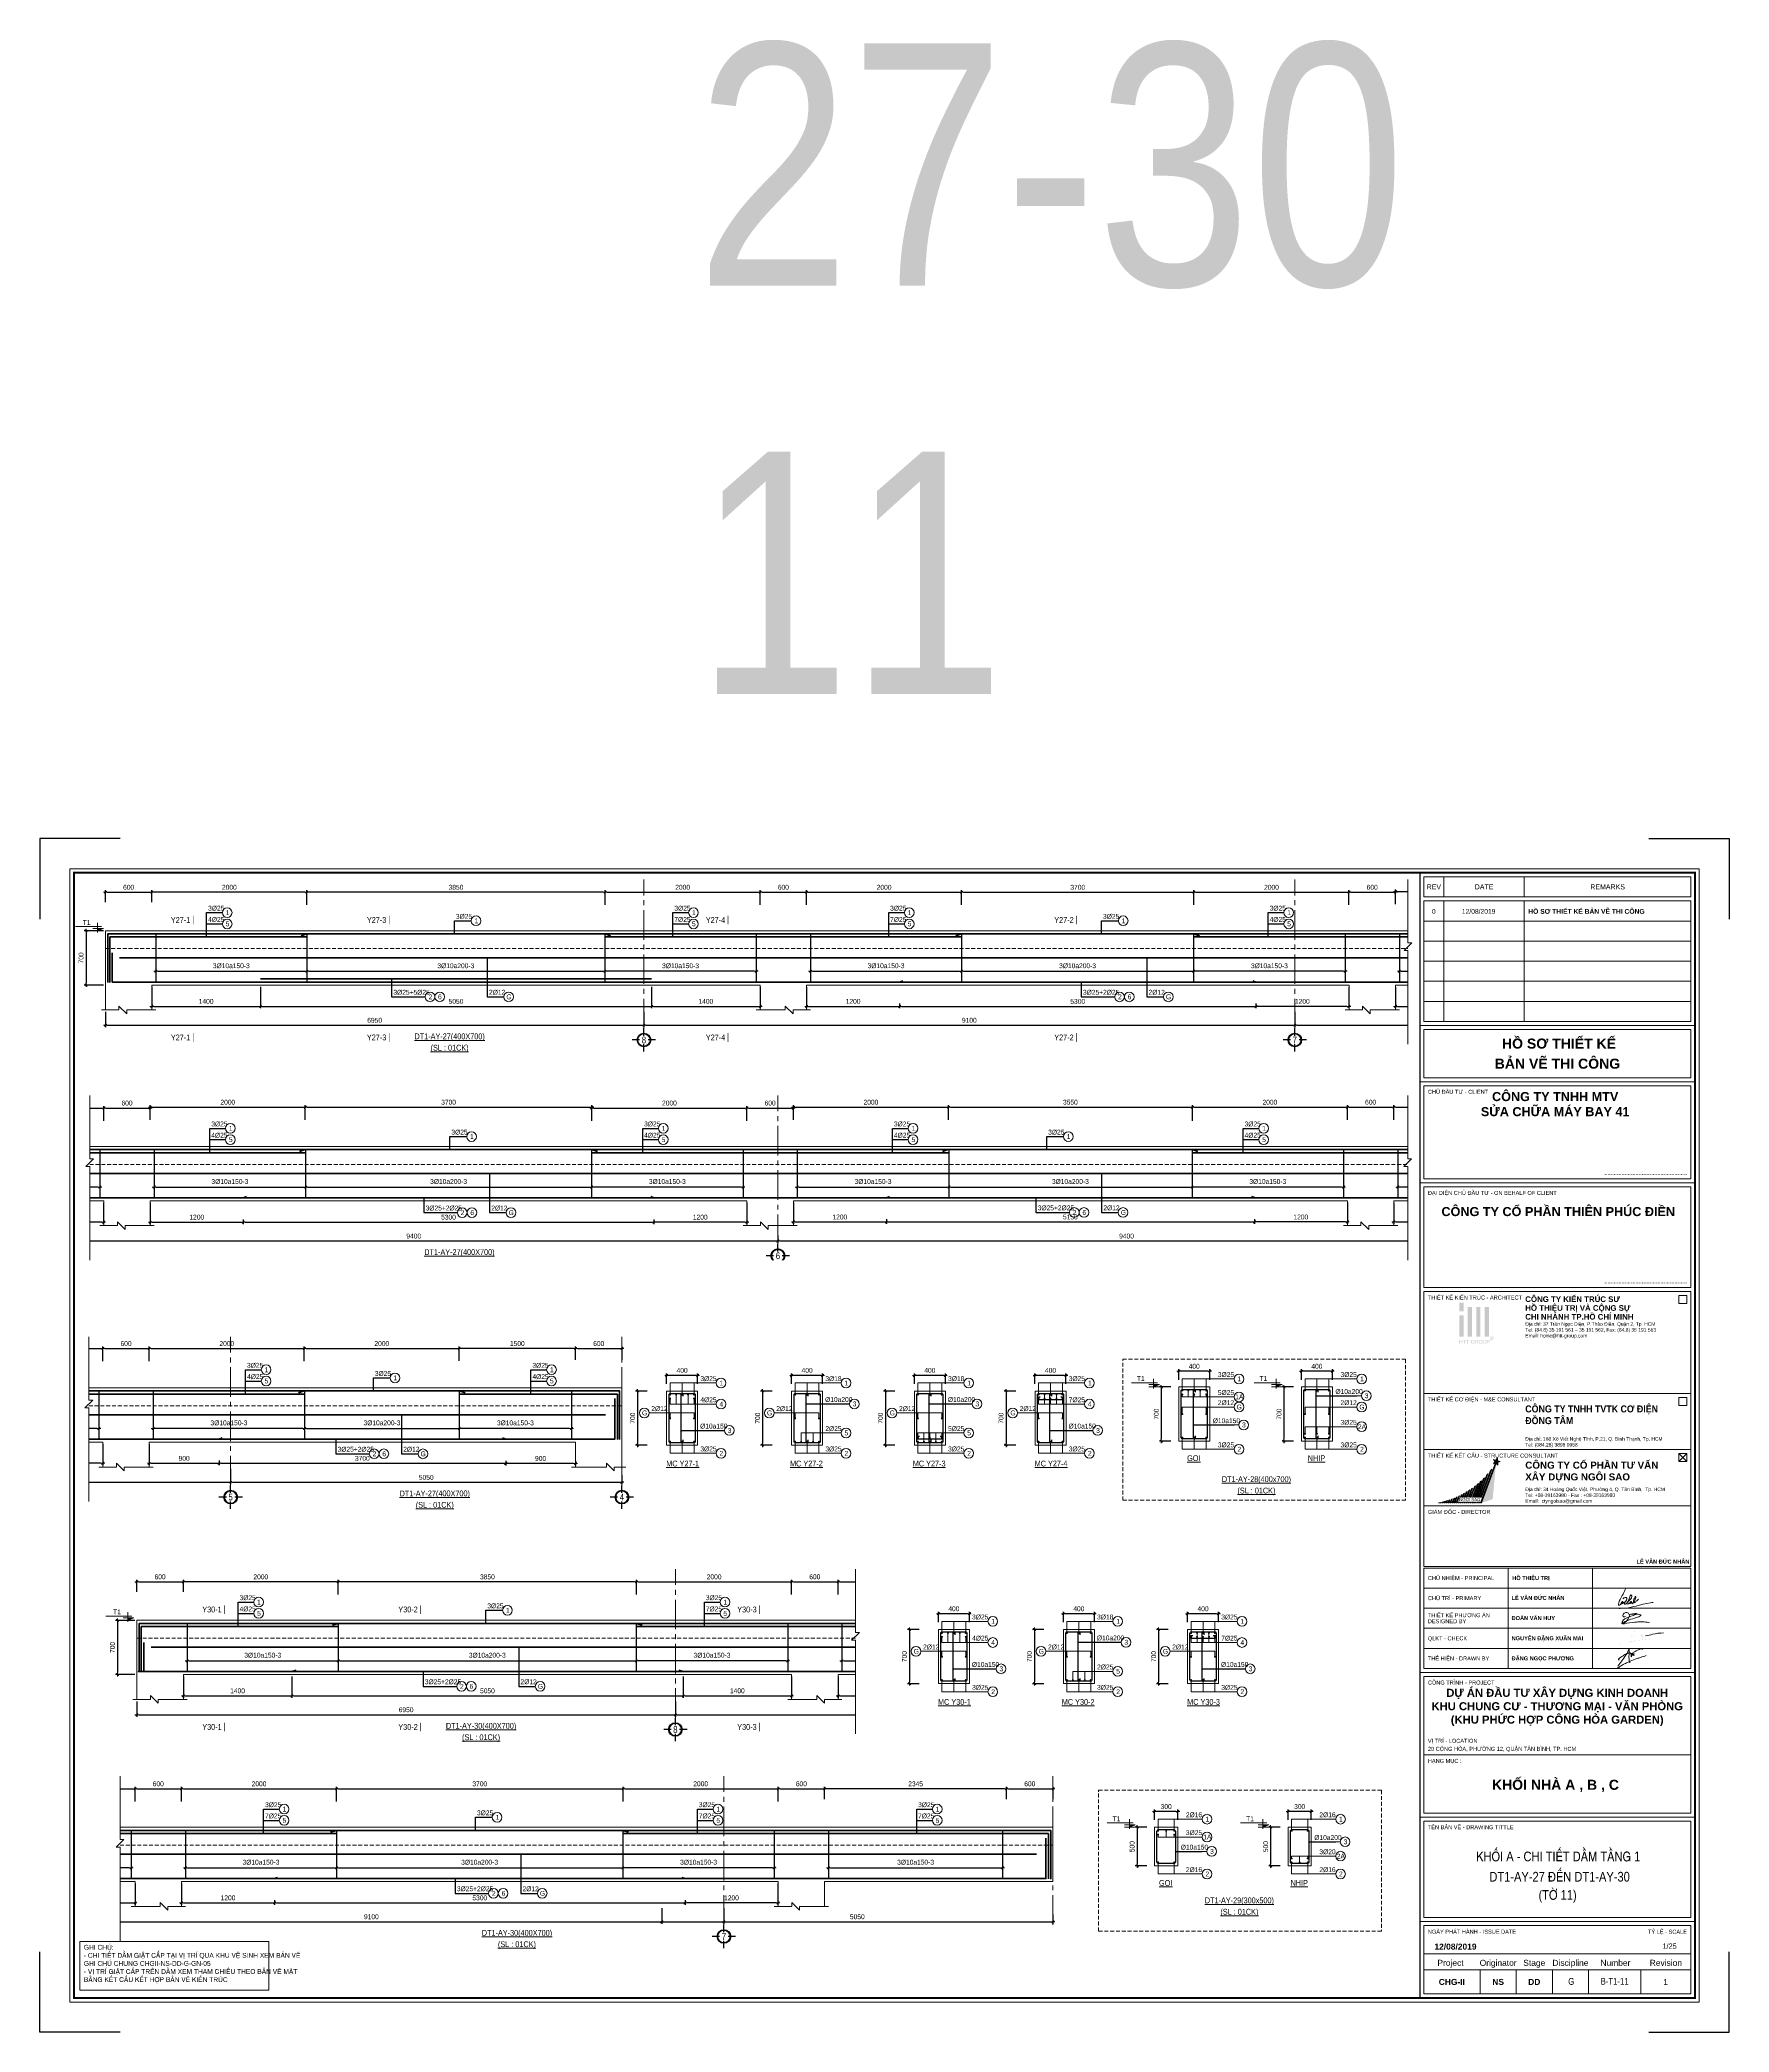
# Model space of a CAD drawing. Header units: millimetres. Extents: x 397144 to 8960116, y 345581 to 674207.
# Drawn here: x 5128075 to 5149878, y 648502 to 674207 of the extents above; entities that cross this region are included whole.
import ezdxf
from ezdxf.enums import TextEntityAlignment as Align
from ezdxf.xclip import XClip

# ---------------------------------------------------------------- set-up
doc = ezdxf.new("R2010")
doc.units = ezdxf.units.MM
doc.header["$XCLIPFRAME"] = 0
doc.header["$PDSIZE"] = -10
for name, pattern in [('CENTER', [2, 1.25, -0.25, 0.25, -0.25]), ('CENTER2', [28.575, 19.05, -3.175, 3.175, -3.175]), ('HIDDEN', [0.375, 0.25, -0.125])]:
    doc.linetypes.add(name, pattern=pattern)
doc.layers.get('0').update_dxf_attribs({"linetype": 'CONTINUOUS'})
doc.layers.get('Defpoints').update_dxf_attribs({"color": 12, "linetype": 'CONTINUOUS'})
for name, color, linetype, lineweight in [('2', 2, 'CONTINUOUS', 20), ('CDAI', 8, 'CONTINUOUS', 30), ('CHG_XX_Khung ten$0$A1 BORDER$0$DGIONG', 4, 'CONTINUOUS', 13), ('CHG_XX_Khung ten$0$A1 BORDER$0$STICK', 1, 'CONTINUOUS', 9), ('CHG_XX_Khung ten$0$TEXT', 7, 'CONTINUOUS', 15), ('CHUNHO', 7, 'CENTER', 13), ('CTHEP', 2, 'CONTINUOUS', 50), ('DBAO', 3, 'CONTINUOUS', 20), ('DGIONG', 4, 'CONTINUOUS', 13), ('KTH', 150, 'CONTINUOUS', 5), ('Net khuat', 8, 'HIDDEN', 13), ('STICK', 1, 'CONTINUOUS', 9), ('TEXT', 7, 'CONTINUOUS', 15)]:
    doc.layers.add(name, color=color, linetype=linetype, lineweight=lineweight)
doc.layers.add('8', color=8, linetype='CONTINUOUS')
doc.layers.add('CHG_XX_Khung ten$0$TKTC', color=1, linetype='CONTINUOUS')
doc.layers.add('HATCH', color=7, linetype='CONTINUOUS', lineweight=5, true_color=0x2491ff)
doc.styles.add('CHG_XX_Khung ten$0$A1 BORDER$0$ARIAL', font='arial.ttf')
doc.styles.add('CHG_XX_Khung ten$0$A1 BORDER$0$Arial - Bold', font='arialbd.ttf', dxfattribs={"height": 2.5})
doc.styles.add('CHG_XX_Khung ten$0$A1 BORDER$0$Star-AvoBold', font='VAVOB_0.TTF')
doc.styles.add('CHG_XX_Khung ten$0$A1 BORDER$0$Title Block DD$0$ARIAL', font='arial.ttf')
doc.styles.add('CHG_XX_Khung ten$0$A1 BORDER$0$Title Block DD$0$Arial - Bold', font='arialbd.ttf', dxfattribs={"height": 2.5})
doc.styles.add('CHG_XX_Khung ten$0$arial', font='arial.ttf')
doc.styles.add('CHG_XX_Khung ten$0$Arial - Bold', font='arialbd.ttf')
doc.styles.add('CHG_XX_Khung ten$0$ArialB', font='arialbd.ttf')
doc.styles.add('CHG_XX_Khung ten$0$title block pccc$0$ARIAL', font='arial.ttf')
doc.styles.add('CHG_XX_Khung ten$0$title block pccc$0$Arial - Bold', font='arialbd.ttf', dxfattribs={"height": 2.5})
doc.styles.add('HELVECONDENSE', font='VHELVCN_0.TTF')
doc.styles.add('Star-HelCon', font='VHELVCN_0.TTF')
doc.styles.add('TTP-HelCon', font='VHELVCN_0.TTF')
doc.styles.add('VNI-HELVE-CONDENSE', font='VHELVCN_0.TTF')
doc.dimstyles.new('kc-25', dxfattribs={"dimtxt": 62.5, "dimasz": 20, "dimexe": 20, "dimexo": 50, "dimgap": 25, "dimtad": 3, "dimdec": 0, "dimzin": 0, "dimdsep": 46, "dimtxsty": 'VNI-HELVE-CONDENSE', "dimblk": 'DIM', "dimcen": 2.5, "dimclrd": 256, "dimclre": 154, "dimclrt": 7, "dimaunit": 1, "dimadec": 0, "dimazin": 0, "dimtfac": 1, "dimtdec": 0, "dimtix": 1, "dimtmove": 0, "dimatfit": 3, "dimldrblk": 'DOT', "dimfxl": 1, "dimtolj": 1, "dimtzin": 0, "dimarcsym": 0})
doc.dimstyles.new('TTP-25', dxfattribs={"dimscale": 25, "dimtxt": 2.5, "dimasz": 1, "dimexe": 1, "dimexo": 1, "dimgap": 0.09, "dimtad": 0, "dimdec": 4, "dimrnd": 5, "dimzin": 9, "dimdsep": 46, "dimtxsty": 'TTP-HelCon', "dimblk": 'Stick1', "dimcen": 0.09, "dimdle": 1.5, "dimclrd": 256, "dimclre": 256, "dimclrt": 7, "dimadec": 0, "dimazin": 0, "dimtfac": 1, "dimtdec": 4, "dimtmove": 0, "dimatfit": 3, "dimldrblk": '_ArchTick1', "dimfxl": 1, "dimtvp": 1, "dimtolj": 1, "dimtzin": 0, "dimarcsym": 0})

# ---------------------------------------------------------------- blocks, each defined once
blk = doc.blocks.new('Stick1')
at = {"layer": 'STICK'}
h = blk.add_hatch(color=256, dxfattribs=at)
edge = h.paths.add_edge_path()
edge.add_line((0.3, 0.5), (-0.5, -0.3))
edge.add_arc((-0.4, -0.4), 0.141, 135, 315)
edge.add_line((-0.3, -0.5), (0.5, 0.3))
edge.add_arc((0.4, 0.4), 0.141, 315, 495)
blk.add_line((1, 0), (-1, 0), dxfattribs=at)
blk.add_lwpolyline([(0.3, 0.5), (-0.5, -0.3, 1), (-0.3, -0.5), (0.5, 0.3, 1), (0.3, 0.5, 1)], format="xyb", dxfattribs=at)
blk = doc.blocks.new('*D898')
at = {"layer": 'Defpoints', "color": 0, "ltscale": 500, "transparency": 16777216}
for p in [(5137778, 656976), (5137778, 656843), (5138178, 656843)]:
    blk.add_point(p, dxfattribs=at)
at = {"layer": 'KTH', "lineweight": -2, "ltscale": 500, "transparency": 16777216}
for p, q in [((5137778, 656868), (5137778, 657001)), ((5138153, 656976), (5137803, 656976)), ((5138178, 656868), (5138178, 657001))]:
    blk.add_line(p, q, dxfattribs=at)
at = {"layer": 'KTH', "lineweight": -2, "ltscale": 500, "transparency": 16777216, "xscale": 25, "yscale": 25, "zscale": 25, "rotation": 180}
blk.add_blockref('Stick1', (5137778, 656976), dxfattribs=at)
at = {"layer": 'KTH', "lineweight": -2, "ltscale": 500, "transparency": 16777216, "xscale": 25, "yscale": 25, "zscale": 25}
blk.add_blockref('Stick1', (5138178, 656976), dxfattribs=at)
at = {"layer": 'KTH', "color": 7, "ltscale": 500, "transparency": 16777216, "insert": (5137978, 657040), "char_height": 62.5, "attachment_point": 5, "style": 'TTP-HelCon'}
blk.add_mtext('\\A1;400', dxfattribs=at)
blk = doc.blocks.new('_ArchTick1')
at = {"color": 0, "const_width": 3.81}
blk.add_lwpolyline([(-12.7, -12.7), (12.7, 12.7)], dxfattribs=at)
blk = doc.blocks.new('*D899')
at = {"layer": 'Defpoints', "color": 0, "ltscale": 500, "transparency": 16777216}
for p in [(5137553, 656774), (5137403, 656074), (5137553, 656074)]:
    blk.add_point(p, dxfattribs=at)
at = {"layer": 'KTH', "lineweight": -2, "ltscale": 500, "transparency": 16777216}
for p, q in [((5137528, 656774), (5137378, 656774)), ((5137403, 656749), (5137403, 656099)), ((5137528, 656074), (5137378, 656074))]:
    blk.add_line(p, q, dxfattribs=at)
at = {"layer": 'KTH', "lineweight": -2, "ltscale": 500, "transparency": 16777216, "xscale": 25, "yscale": 25, "zscale": 25}
for p, rotation in [((5137403, 656774), 90), ((5137403, 656074), 270)]:
    blk.add_blockref('Stick1', p, dxfattribs=dict(at, rotation=rotation))
at = {"layer": 'KTH', "color": 7, "ltscale": 500, "transparency": 16777216, "insert": (5137339, 656424), "char_height": 62.5, "attachment_point": 5, "rotation": 90, "style": 'TTP-HelCon'}
blk.add_mtext('\\A1;700', dxfattribs=at)
blk = doc.blocks.new('DIM')
h = blk.add_hatch(color=1)
h.paths.add_polyline_path([(0.5, 0.3, 1), (0.3, 0.5), (-0.2, 0), (0.2, 0)])
h.paths.add_polyline_path([(0.2, 0), (-0.2, 0), (-0.5, -0.3, 1), (-0.3, -0.5)])
at = {"color": 9}
for p, q in [((-0.2, 0), (-1.5, 0)), ((0.2, 0), (1.5, 0))]:
    blk.add_line(p, q, dxfattribs=at)
at = {"color": 1}
for p, q in [((-0.5, -0.3), (0.3, 0.5)), ((-0.3, -0.5), (0.5, 0.3)), ((-0.2, 0), (0.2, 0))]:
    blk.add_line(p, q, dxfattribs=at)
blk.add_arc((-0.4, -0.4), 0.138, 135, 315, dxfattribs=at)
blk = doc.blocks.new('*D900')
at = {"layer": 'Defpoints', "color": 0, "ltscale": 500, "transparency": 16777216}
for p in [(5136165, 656976), (5136165, 656843), (5136565, 656843)]:
    blk.add_point(p, dxfattribs=at)
at = {"layer": 'KTH', "lineweight": -2, "ltscale": 500, "transparency": 16777216}
for p, q in [((5136165, 656868), (5136165, 657001)), ((5136540, 656976), (5136190, 656976)), ((5136565, 656868), (5136565, 657001))]:
    blk.add_line(p, q, dxfattribs=at)
at = {"layer": 'KTH', "lineweight": -2, "ltscale": 500, "transparency": 16777216, "xscale": 25, "yscale": 25, "zscale": 25, "rotation": 180}
blk.add_blockref('Stick1', (5136165, 656976), dxfattribs=at)
at = {"layer": 'KTH', "lineweight": -2, "ltscale": 500, "transparency": 16777216, "xscale": 25, "yscale": 25, "zscale": 25}
blk.add_blockref('Stick1', (5136565, 656976), dxfattribs=at)
at = {"layer": 'KTH', "color": 7, "ltscale": 500, "transparency": 16777216, "insert": (5136365, 657040), "char_height": 62.5, "attachment_point": 5, "style": 'TTP-HelCon'}
blk.add_mtext('\\A1;400', dxfattribs=at)
blk = doc.blocks.new('*D901')
at = {"layer": 'Defpoints', "color": 0, "ltscale": 500, "transparency": 16777216}
for p in [(5135940, 656774), (5135790, 656074), (5135940, 656074)]:
    blk.add_point(p, dxfattribs=at)
at = {"layer": 'KTH', "lineweight": -2, "ltscale": 500, "transparency": 16777216}
for p, q in [((5135915, 656774), (5135765, 656774)), ((5135790, 656749), (5135790, 656099)), ((5135915, 656074), (5135765, 656074))]:
    blk.add_line(p, q, dxfattribs=at)
at = {"layer": 'KTH', "lineweight": -2, "ltscale": 500, "transparency": 16777216, "xscale": 25, "yscale": 25, "zscale": 25}
for p, rotation in [((5135790, 656774), 90), ((5135790, 656074), 270)]:
    blk.add_blockref('Stick1', p, dxfattribs=dict(at, rotation=rotation))
at = {"layer": 'KTH', "color": 7, "ltscale": 500, "transparency": 16777216, "insert": (5135726, 656424), "char_height": 62.5, "attachment_point": 5, "rotation": 90, "style": 'TTP-HelCon'}
blk.add_mtext('\\A1;700', dxfattribs=at)
blk = doc.blocks.new('*D902')
at = {"layer": 'Defpoints', "color": 0, "ltscale": 500, "transparency": 16777216}
for p in [(5140919, 656976), (5140919, 656843), (5141319, 656843)]:
    blk.add_point(p, dxfattribs=at)
at = {"layer": 'KTH', "lineweight": -2, "ltscale": 500, "transparency": 16777216}
for p, q in [((5140919, 656868), (5140919, 657001)), ((5141294, 656976), (5140944, 656976)), ((5141319, 656868), (5141319, 657001))]:
    blk.add_line(p, q, dxfattribs=at)
at = {"layer": 'KTH', "lineweight": -2, "ltscale": 500, "transparency": 16777216, "xscale": 25, "yscale": 25, "zscale": 25, "rotation": 180}
blk.add_blockref('Stick1', (5140919, 656976), dxfattribs=at)
at = {"layer": 'KTH', "lineweight": -2, "ltscale": 500, "transparency": 16777216, "xscale": 25, "yscale": 25, "zscale": 25}
blk.add_blockref('Stick1', (5141319, 656976), dxfattribs=at)
at = {"layer": 'KTH', "color": 7, "ltscale": 500, "transparency": 16777216, "insert": (5141119, 657040), "char_height": 62.5, "attachment_point": 5, "style": 'TTP-HelCon'}
blk.add_mtext('\\A1;400', dxfattribs=at)
blk = doc.blocks.new('*D903')
at = {"layer": 'Defpoints', "color": 0, "ltscale": 500, "transparency": 16777216}
for p in [(5140695, 656774), (5140545, 656074), (5140695, 656074)]:
    blk.add_point(p, dxfattribs=at)
at = {"layer": 'KTH', "lineweight": -2, "ltscale": 500, "transparency": 16777216}
for p, q in [((5140670, 656774), (5140520, 656774)), ((5140545, 656749), (5140545, 656099)), ((5140670, 656074), (5140520, 656074))]:
    blk.add_line(p, q, dxfattribs=at)
at = {"layer": 'KTH', "lineweight": -2, "ltscale": 500, "transparency": 16777216, "xscale": 25, "yscale": 25, "zscale": 25}
for p, rotation in [((5140545, 656774), 90), ((5140545, 656074), 270)]:
    blk.add_blockref('Stick1', p, dxfattribs=dict(at, rotation=rotation))
at = {"layer": 'KTH', "color": 7, "ltscale": 500, "transparency": 16777216, "insert": (5140481, 656424), "char_height": 62.5, "attachment_point": 5, "rotation": 90, "style": 'TTP-HelCon'}
blk.add_mtext('\\A1;700', dxfattribs=at)
blk = doc.blocks.new('*D896')
at = {"layer": 'Defpoints', "color": 0, "ltscale": 500, "transparency": 16777216}
for p in [(5139362, 656976), (5139362, 656843), (5139762, 656843)]:
    blk.add_point(p, dxfattribs=at)
at = {"layer": 'KTH', "lineweight": -2, "ltscale": 500, "transparency": 16777216}
for p, q in [((5139362, 656868), (5139362, 657001)), ((5139737, 656976), (5139387, 656976)), ((5139762, 656868), (5139762, 657001))]:
    blk.add_line(p, q, dxfattribs=at)
at = {"layer": 'KTH', "lineweight": -2, "ltscale": 500, "transparency": 16777216, "xscale": 25, "yscale": 25, "zscale": 25, "rotation": 180}
blk.add_blockref('Stick1', (5139362, 656976), dxfattribs=at)
at = {"layer": 'KTH', "lineweight": -2, "ltscale": 500, "transparency": 16777216, "xscale": 25, "yscale": 25, "zscale": 25}
blk.add_blockref('Stick1', (5139762, 656976), dxfattribs=at)
at = {"layer": 'KTH', "color": 7, "ltscale": 500, "transparency": 16777216, "insert": (5139562, 657040), "char_height": 62.5, "attachment_point": 5, "style": 'TTP-HelCon'}
blk.add_mtext('\\A1;400', dxfattribs=at)
blk = doc.blocks.new('*D897')
at = {"layer": 'Defpoints', "color": 0, "ltscale": 500, "transparency": 16777216}
for p in [(5139137, 656774), (5138988, 656074), (5139137, 656074)]:
    blk.add_point(p, dxfattribs=at)
at = {"layer": 'KTH', "lineweight": -2, "ltscale": 500, "transparency": 16777216}
for p, q in [((5139112, 656774), (5138963, 656774)), ((5138988, 656749), (5138988, 656099)), ((5139112, 656074), (5138963, 656074))]:
    blk.add_line(p, q, dxfattribs=at)
at = {"layer": 'KTH', "lineweight": -2, "ltscale": 500, "transparency": 16777216, "xscale": 25, "yscale": 25, "zscale": 25}
for p, rotation in [((5138988, 656774), 90), ((5138988, 656074), 270)]:
    blk.add_blockref('Stick1', p, dxfattribs=dict(at, rotation=rotation))
at = {"layer": 'KTH', "color": 7, "ltscale": 500, "transparency": 16777216, "insert": (5138924, 656424), "char_height": 62.5, "attachment_point": 5, "rotation": 90, "style": 'TTP-HelCon'}
blk.add_mtext('\\A1;700', dxfattribs=at)
blk = doc.blocks.new('*D950')
at = {"layer": 'Defpoints', "color": 0, "ltscale": 500, "transparency": 16777216}
for p in [(5142774, 657029), (5142774, 656895), (5143174, 656895)]:
    blk.add_point(p, dxfattribs=at)
at = {"layer": 'KTH', "lineweight": -2, "ltscale": 500, "transparency": 16777216}
for p, q in [((5142774, 656920), (5142774, 657054)), ((5143174, 656920), (5143174, 657054)), ((5143149, 657029), (5142799, 657029))]:
    blk.add_line(p, q, dxfattribs=at)
at = {"layer": 'KTH', "lineweight": -2, "ltscale": 500, "transparency": 16777216, "xscale": 25, "yscale": 25, "zscale": 25, "rotation": 180}
blk.add_blockref('Stick1', (5142774, 657029), dxfattribs=at)
at = {"layer": 'KTH', "lineweight": -2, "ltscale": 500, "transparency": 16777216, "xscale": 25, "yscale": 25, "zscale": 25}
blk.add_blockref('Stick1', (5143174, 657029), dxfattribs=at)
at = {"layer": 'KTH', "color": 7, "ltscale": 500, "transparency": 16777216, "insert": (5142974, 657093), "char_height": 62.5, "attachment_point": 5, "style": 'TTP-HelCon'}
blk.add_mtext('\\A1;400', dxfattribs=at)
blk = doc.blocks.new('*D951')
at = {"layer": 'Defpoints', "color": 0, "ltscale": 500, "transparency": 16777216}
for p in [(5142699, 656826), (5142549, 656126), (5142699, 656126)]:
    blk.add_point(p, dxfattribs=at)
at = {"layer": 'KTH', "lineweight": -2, "ltscale": 500, "transparency": 16777216}
for p, q in [((5142674, 656826), (5142524, 656826)), ((5142549, 656801), (5142549, 656151)), ((5142674, 656126), (5142524, 656126))]:
    blk.add_line(p, q, dxfattribs=at)
at = {"layer": 'KTH', "lineweight": -2, "ltscale": 500, "transparency": 16777216, "xscale": 25, "yscale": 25, "zscale": 25}
for p, rotation in [((5142549, 656826), 90), ((5142549, 656126), 270)]:
    blk.add_blockref('Stick1', p, dxfattribs=dict(at, rotation=rotation))
at = {"layer": 'KTH', "color": 7, "ltscale": 500, "transparency": 16777216, "insert": (5142485, 656476), "char_height": 62.5, "attachment_point": 5, "rotation": 90, "style": 'TTP-HelCon'}
blk.add_mtext('\\A1;700', dxfattribs=at)
blk = doc.blocks.new('CODE')
at = {"layer": 'DBAO'}
for p, q in [((-63, 0), (-138, 30)), ((-138, 30), (0, 30)), ((-138, 0), (0, 0)), ((-113, 55), (224, 55)), ((-63, -20), (-63, 105))]:
    blk.add_line(p, q, dxfattribs=at)
at = {"layer": 'HATCH', "color": 1}
blk.add_solid([(-63, 0), (-138, 30), (-63, 30)], dxfattribs=at)
blk = doc.blocks.new('*D952')
at = {"layer": 'Defpoints', "color": 0, "ltscale": 500, "transparency": 16777216}
for p in [(5144357, 657029), (5144357, 656895), (5144757, 656895)]:
    blk.add_point(p, dxfattribs=at)
at = {"layer": 'KTH', "lineweight": -2, "ltscale": 500, "transparency": 16777216}
for p, q in [((5144357, 656920), (5144357, 657054)), ((5144757, 656920), (5144757, 657054)), ((5144732, 657029), (5144382, 657029))]:
    blk.add_line(p, q, dxfattribs=at)
at = {"layer": 'KTH', "lineweight": -2, "ltscale": 500, "transparency": 16777216, "xscale": 25, "yscale": 25, "zscale": 25, "rotation": 180}
blk.add_blockref('Stick1', (5144357, 657029), dxfattribs=at)
at = {"layer": 'KTH', "lineweight": -2, "ltscale": 500, "transparency": 16777216, "xscale": 25, "yscale": 25, "zscale": 25}
blk.add_blockref('Stick1', (5144757, 657029), dxfattribs=at)
at = {"layer": 'KTH', "color": 7, "ltscale": 500, "transparency": 16777216, "insert": (5144557, 657093), "char_height": 62.5, "attachment_point": 5, "style": 'TTP-HelCon'}
blk.add_mtext('\\A1;400', dxfattribs=at)
blk = doc.blocks.new('*D953')
at = {"layer": 'Defpoints', "color": 0, "ltscale": 500, "transparency": 16777216}
for p in [(5144282, 656826), (5144132, 656126), (5144282, 656126)]:
    blk.add_point(p, dxfattribs=at)
at = {"layer": 'KTH', "lineweight": -2, "ltscale": 500, "transparency": 16777216}
for p, q in [((5144257, 656826), (5144107, 656826)), ((5144132, 656801), (5144132, 656151)), ((5144257, 656126), (5144107, 656126))]:
    blk.add_line(p, q, dxfattribs=at)
at = {"layer": 'KTH', "lineweight": -2, "ltscale": 500, "transparency": 16777216, "xscale": 25, "yscale": 25, "zscale": 25}
for p, rotation in [((5144132, 656826), 90), ((5144132, 656126), 270)]:
    blk.add_blockref('Stick1', p, dxfattribs=dict(at, rotation=rotation))
at = {"layer": 'KTH', "color": 7, "ltscale": 500, "transparency": 16777216, "insert": (5144069, 656476), "char_height": 62.5, "attachment_point": 5, "rotation": 90, "style": 'TTP-HelCon'}
blk.add_mtext('\\A1;700', dxfattribs=at)
blk = doc.blocks.new('*D954')
at = {"layer": 'Defpoints', "color": 0, "ltscale": 500, "transparency": 16777216}
for p in [(5142462, 651349), (5142462, 651215), (5142762, 651215)]:
    blk.add_point(p, dxfattribs=at)
at = {"layer": 'KTH', "lineweight": -2, "ltscale": 500, "transparency": 16777216}
for p, q in [((5142462, 651240), (5142462, 651374)), ((5142737, 651349), (5142487, 651349)), ((5142762, 651240), (5142762, 651374))]:
    blk.add_line(p, q, dxfattribs=at)
at = {"layer": 'KTH', "lineweight": -2, "ltscale": 500, "transparency": 16777216, "xscale": 25, "yscale": 25, "zscale": 25, "rotation": 180}
blk.add_blockref('Stick1', (5142462, 651349), dxfattribs=at)
at = {"layer": 'KTH', "lineweight": -2, "ltscale": 500, "transparency": 16777216, "xscale": 25, "yscale": 25, "zscale": 25}
blk.add_blockref('Stick1', (5142762, 651349), dxfattribs=at)
at = {"layer": 'KTH', "color": 7, "ltscale": 500, "transparency": 16777216, "insert": (5142612, 651412), "char_height": 62.5, "attachment_point": 5, "style": 'TTP-HelCon'}
blk.add_mtext('\\A1;300', dxfattribs=at)
blk = doc.blocks.new('*D955')
at = {"layer": 'Defpoints', "color": 0, "ltscale": 500, "transparency": 16777216}
for p in [(5142386, 651146), (5142237, 650646), (5142386, 650646)]:
    blk.add_point(p, dxfattribs=at)
at = {"layer": 'KTH', "lineweight": -2, "ltscale": 500, "transparency": 16777216}
for p, q in [((5142361, 651146), (5142212, 651146)), ((5142237, 651121), (5142237, 650671)), ((5142361, 650646), (5142212, 650646))]:
    blk.add_line(p, q, dxfattribs=at)
at = {"layer": 'KTH', "lineweight": -2, "ltscale": 500, "transparency": 16777216, "xscale": 25, "yscale": 25, "zscale": 25}
for p, rotation in [((5142237, 651146), 90), ((5142237, 650646), 270)]:
    blk.add_blockref('Stick1', p, dxfattribs=dict(at, rotation=rotation))
at = {"layer": 'KTH', "color": 7, "ltscale": 500, "transparency": 16777216, "insert": (5142173, 650896), "char_height": 62.5, "attachment_point": 5, "rotation": 90, "style": 'TTP-HelCon'}
blk.add_mtext('\\A1;500', dxfattribs=at)
blk = doc.blocks.new('*D956')
at = {"layer": 'Defpoints', "color": 0, "ltscale": 500, "transparency": 16777216}
for p in [(5144185, 651349), (5144185, 651215), (5144485, 651215)]:
    blk.add_point(p, dxfattribs=at)
at = {"layer": 'KTH', "lineweight": -2, "ltscale": 500, "transparency": 16777216}
for p, q in [((5144185, 651240), (5144185, 651374)), ((5144460, 651349), (5144210, 651349)), ((5144485, 651240), (5144485, 651374))]:
    blk.add_line(p, q, dxfattribs=at)
at = {"layer": 'KTH', "lineweight": -2, "ltscale": 500, "transparency": 16777216, "xscale": 25, "yscale": 25, "zscale": 25, "rotation": 180}
blk.add_blockref('Stick1', (5144185, 651349), dxfattribs=at)
at = {"layer": 'KTH', "lineweight": -2, "ltscale": 500, "transparency": 16777216, "xscale": 25, "yscale": 25, "zscale": 25}
blk.add_blockref('Stick1', (5144485, 651349), dxfattribs=at)
at = {"layer": 'KTH', "color": 7, "ltscale": 500, "transparency": 16777216, "insert": (5144335, 651412), "char_height": 62.5, "attachment_point": 5, "style": 'TTP-HelCon'}
blk.add_mtext('\\A1;300', dxfattribs=at)
blk = doc.blocks.new('*D957')
at = {"layer": 'Defpoints', "color": 0, "ltscale": 500, "transparency": 16777216}
for p in [(5144110, 651146), (5143960, 650646), (5144110, 650646)]:
    blk.add_point(p, dxfattribs=at)
at = {"layer": 'KTH', "lineweight": -2, "ltscale": 500, "transparency": 16777216}
for p, q in [((5144085, 651146), (5143935, 651146)), ((5143960, 651121), (5143960, 650671)), ((5144085, 650646), (5143935, 650646))]:
    blk.add_line(p, q, dxfattribs=at)
at = {"layer": 'KTH', "lineweight": -2, "ltscale": 500, "transparency": 16777216, "xscale": 25, "yscale": 25, "zscale": 25}
for p, rotation in [((5143960, 651146), 90), ((5143960, 650646), 270)]:
    blk.add_blockref('Stick1', p, dxfattribs=dict(at, rotation=rotation))
at = {"layer": 'KTH', "color": 7, "ltscale": 500, "transparency": 16777216, "insert": (5143896, 650896), "char_height": 62.5, "attachment_point": 5, "rotation": 90, "style": 'TTP-HelCon'}
blk.add_mtext('\\A1;500', dxfattribs=at)
blk = doc.blocks.new('*D8293')
at = {"layer": 'Defpoints', "color": 0, "transparency": 16777216}
for p in [(5149162, 599561), (5148912, 598861), (5149162, 598861)]:
    blk.add_point(p, dxfattribs=at)
at = {"layer": 'KTH', "lineweight": -2, "transparency": 16777216}
for p, q in [((5149137, 599561), (5148887, 599561)), ((5148912, 599536), (5148912, 598886)), ((5149137, 598861), (5148887, 598861))]:
    blk.add_line(p, q, dxfattribs=at)
at = {"layer": 'KTH', "lineweight": -2, "transparency": 16777216, "xscale": 25, "yscale": 25, "zscale": 25}
for p, rotation in [((5148912, 599561), 90), ((5148912, 598861), 270)]:
    blk.add_blockref('Stick1', p, dxfattribs=dict(at, rotation=rotation))
at = {"layer": 'KTH', "color": 7, "transparency": 16777216, "insert": (5148848, 599211), "char_height": 62.5, "attachment_point": 5, "rotation": 90, "style": 'TTP-HelCon'}
blk.add_mtext('\\A1;700', dxfattribs=at)
blk = doc.blocks.new('*D8294')
at = {"layer": 'Defpoints', "color": 0, "transparency": 16777216}
for p in [(5160211, 600058), (5158212, 599869), (5160211, 599869)]:
    blk.add_point(p, dxfattribs=at)
at = {"layer": 'KTH', "lineweight": -2, "transparency": 16777216}
for p, q in [((5158212, 599894), (5158212, 600083)), ((5158237, 600058), (5160186, 600058)), ((5160211, 599894), (5160211, 600083))]:
    blk.add_line(p, q, dxfattribs=at)
at = {"layer": 'KTH', "lineweight": -2, "transparency": 16777216, "xscale": 25, "yscale": 25, "zscale": 25, "rotation": 180}
blk.add_blockref('Stick1', (5158212, 600058), dxfattribs=at)
at = {"layer": 'KTH', "lineweight": -2, "transparency": 16777216, "xscale": 25, "yscale": 25, "zscale": 25}
blk.add_blockref('Stick1', (5160211, 600058), dxfattribs=at)
at = {"layer": 'KTH', "color": 7, "transparency": 16777216, "insert": (5159212, 600122), "char_height": 62.5, "attachment_point": 5, "style": 'TTP-HelCon'}
blk.add_mtext('\\A1;2000', dxfattribs=at)
blk = doc.blocks.new('*D8295')
at = {"layer": 'Defpoints', "color": 0, "transparency": 16777216}
for p in [(5155607, 599113), (5155607, 599039), (5157562, 599096)]:
    blk.add_point(p, dxfattribs=at)
at = {"layer": 'KTH', "lineweight": -2, "transparency": 16777216}
for p, q in [((5155607, 599088), (5155607, 599014)), ((5157537, 599039), (5155632, 599039)), ((5157562, 599071), (5157562, 599014))]:
    blk.add_line(p, q, dxfattribs=at)
at = {"layer": 'KTH', "lineweight": -2, "transparency": 16777216, "xscale": 25, "yscale": 25, "zscale": 25, "rotation": 180}
blk.add_blockref('Stick1', (5155607, 599039), dxfattribs=at)
at = {"layer": 'KTH', "lineweight": -2, "transparency": 16777216, "xscale": 25, "yscale": 25, "zscale": 25}
blk.add_blockref('Stick1', (5157562, 599039), dxfattribs=at)
at = {"layer": 'KTH', "color": 7, "transparency": 16777216, "insert": (5156585, 599109), "char_height": 62.5, "attachment_point": 5, "style": 'TTP-HelCon'}
blk.add_mtext('\\A1;3Þ10a150-3', dxfattribs=at)
blk = doc.blocks.new('*D8296')
at = {"layer": 'Defpoints', "color": 0, "transparency": 16777216}
for p in [(5158262, 599096), (5160211, 599113), (5160211, 599039)]:
    blk.add_point(p, dxfattribs=at)
at = {"layer": 'KTH', "lineweight": -2, "transparency": 16777216}
for p, q in [((5158262, 599071), (5158262, 599014)), ((5158287, 599039), (5160186, 599039)), ((5160211, 599088), (5160211, 599014))]:
    blk.add_line(p, q, dxfattribs=at)
at = {"layer": 'KTH', "lineweight": -2, "transparency": 16777216, "xscale": 25, "yscale": 25, "zscale": 25, "rotation": 180}
blk.add_blockref('Stick1', (5158262, 599039), dxfattribs=at)
at = {"layer": 'KTH', "lineweight": -2, "transparency": 16777216, "xscale": 25, "yscale": 25, "zscale": 25}
blk.add_blockref('Stick1', (5160211, 599039), dxfattribs=at)
at = {"layer": 'KTH', "color": 7, "transparency": 16777216, "insert": (5159237, 599109), "char_height": 62.5, "attachment_point": 5, "style": 'TTP-HelCon'}
blk.add_mtext('\\A1;3Þ10a150-3', dxfattribs=at)
blk = doc.blocks.new('*D8297')
at = {"layer": 'Defpoints', "color": 0, "transparency": 16777216}
for p in [(5185862, 600069), (5185862, 599897), (5187362, 599897)]:
    blk.add_point(p, dxfattribs=at)
at = {"layer": 'KTH', "lineweight": -2, "transparency": 16777216}
for p, q in [((5185862, 599922), (5185862, 600094)), ((5187337, 600069), (5185887, 600069)), ((5187362, 599922), (5187362, 600094))]:
    blk.add_line(p, q, dxfattribs=at)
at = {"layer": 'KTH', "lineweight": -2, "transparency": 16777216, "xscale": 25, "yscale": 25, "zscale": 25, "rotation": 180}
blk.add_blockref('Stick1', (5185862, 600069), dxfattribs=at)
at = {"layer": 'KTH', "lineweight": -2, "transparency": 16777216, "xscale": 25, "yscale": 25, "zscale": 25}
blk.add_blockref('Stick1', (5187362, 600069), dxfattribs=at)
at = {"layer": 'KTH', "color": 7, "transparency": 16777216, "insert": (5186612, 600133), "char_height": 62.5, "attachment_point": 5, "style": 'TTP-HelCon'}
blk.add_mtext('\\A1;1500', dxfattribs=at)
blk = doc.blocks.new('*D8298')
at = {"layer": 'Defpoints', "color": 0, "transparency": 16777216}
for p in [(5149162, 598541), (5156112, 598540), (5156112, 598343)]:
    blk.add_point(p, dxfattribs=at)
at = {"layer": 'KTH', "lineweight": -2, "transparency": 16777216}
for p, q in [((5149162, 598516), (5149162, 598318)), ((5156112, 598515), (5156112, 598318)), ((5149187, 598343), (5156087, 598343))]:
    blk.add_line(p, q, dxfattribs=at)
at = {"layer": 'KTH', "lineweight": -2, "transparency": 16777216, "xscale": 25, "yscale": 25, "zscale": 25, "rotation": 180}
blk.add_blockref('Stick1', (5149162, 598343), dxfattribs=at)
at = {"layer": 'KTH', "lineweight": -2, "transparency": 16777216, "xscale": 25, "yscale": 25, "zscale": 25}
blk.add_blockref('Stick1', (5156112, 598343), dxfattribs=at)
at = {"layer": 'KTH', "color": 7, "transparency": 16777216, "insert": (5152637, 598406), "char_height": 62.5, "attachment_point": 5, "style": 'TTP-HelCon'}
blk.add_mtext('\\A1;6950', dxfattribs=at)
blk = doc.blocks.new('*D8299')
at = {"layer": 'Defpoints', "color": 0, "transparency": 16777216}
for p in [(5151762, 599179), (5155607, 599179), (5155607, 599039)]:
    blk.add_point(p, dxfattribs=at)
at = {"layer": 'KTH', "lineweight": -2, "transparency": 16777216}
for p, q in [((5151762, 599154), (5151762, 599014)), ((5151787, 599039), (5155582, 599039)), ((5155607, 599154), (5155607, 599014))]:
    blk.add_line(p, q, dxfattribs=at)
at = {"layer": 'KTH', "lineweight": -2, "transparency": 16777216, "xscale": 25, "yscale": 25, "zscale": 25, "rotation": 180}
blk.add_blockref('Stick1', (5151762, 599039), dxfattribs=at)
at = {"layer": 'KTH', "lineweight": -2, "transparency": 16777216, "xscale": 25, "yscale": 25, "zscale": 25}
blk.add_blockref('Stick1', (5155607, 599039), dxfattribs=at)
at = {"layer": 'KTH', "color": 7, "transparency": 16777216, "insert": (5153685, 599109), "char_height": 62.5, "attachment_point": 5, "style": 'TTP-HelCon'}
blk.add_mtext('\\A1;3Þ10a200-3', dxfattribs=at)
blk = doc.blocks.new('*D8300')
at = {"layer": 'Defpoints', "color": 0, "transparency": 16777216}
for p in [(5149812, 599096), (5151762, 599179), (5151762, 599039)]:
    blk.add_point(p, dxfattribs=at)
at = {"layer": 'KTH', "lineweight": -2, "transparency": 16777216}
for p, q in [((5149812, 599071), (5149812, 599014)), ((5149837, 599039), (5151737, 599039)), ((5151762, 599154), (5151762, 599014))]:
    blk.add_line(p, q, dxfattribs=at)
at = {"layer": 'KTH', "lineweight": -2, "transparency": 16777216, "xscale": 25, "yscale": 25, "zscale": 25, "rotation": 180}
blk.add_blockref('Stick1', (5149812, 599039), dxfattribs=at)
at = {"layer": 'KTH', "lineweight": -2, "transparency": 16777216, "xscale": 25, "yscale": 25, "zscale": 25}
blk.add_blockref('Stick1', (5151762, 599039), dxfattribs=at)
at = {"layer": 'KTH', "color": 7, "transparency": 16777216, "insert": (5150787, 599109), "char_height": 62.5, "attachment_point": 5, "style": 'TTP-HelCon'}
blk.add_mtext('\\A1;3Þ10a150-3', dxfattribs=at)
blk = doc.blocks.new('*D8301')
at = {"layer": 'Defpoints', "color": 0, "transparency": 16777216}
for p in [(5151762, 600058), (5151762, 599869), (5155611, 599869)]:
    blk.add_point(p, dxfattribs=at)
at = {"layer": 'KTH', "lineweight": -2, "transparency": 16777216}
for p, q in [((5151762, 599894), (5151762, 600083)), ((5155586, 600058), (5151787, 600058)), ((5155611, 599894), (5155611, 600083))]:
    blk.add_line(p, q, dxfattribs=at)
at = {"layer": 'KTH', "lineweight": -2, "transparency": 16777216, "xscale": 25, "yscale": 25, "zscale": 25, "rotation": 180}
blk.add_blockref('Stick1', (5151762, 600058), dxfattribs=at)
at = {"layer": 'KTH', "lineweight": -2, "transparency": 16777216, "xscale": 25, "yscale": 25, "zscale": 25}
blk.add_blockref('Stick1', (5155611, 600058), dxfattribs=at)
at = {"layer": 'KTH', "color": 7, "transparency": 16777216, "insert": (5153687, 600122), "char_height": 62.5, "attachment_point": 5, "style": 'TTP-HelCon'}
blk.add_mtext('\\A1;3850', dxfattribs=at)
blk = doc.blocks.new('*D8302')
at = {"layer": 'Defpoints', "color": 0, "transparency": 16777216}
for p in [(5149762, 600058), (5149762, 599905), (5151762, 599905)]:
    blk.add_point(p, dxfattribs=at)
at = {"layer": 'KTH', "lineweight": -2, "transparency": 16777216}
for p, q in [((5149762, 599930), (5149762, 600083)), ((5151737, 600058), (5149787, 600058)), ((5151762, 599930), (5151762, 600083))]:
    blk.add_line(p, q, dxfattribs=at)
at = {"layer": 'KTH', "lineweight": -2, "transparency": 16777216, "xscale": 25, "yscale": 25, "zscale": 25, "rotation": 180}
blk.add_blockref('Stick1', (5149762, 600058), dxfattribs=at)
at = {"layer": 'KTH', "lineweight": -2, "transparency": 16777216, "xscale": 25, "yscale": 25, "zscale": 25}
blk.add_blockref('Stick1', (5151762, 600058), dxfattribs=at)
at = {"layer": 'KTH', "color": 7, "transparency": 16777216, "insert": (5150762, 600122), "char_height": 62.5, "attachment_point": 5, "style": 'TTP-HelCon'}
blk.add_mtext('\\A1;2000', dxfattribs=at)
blk = doc.blocks.new('*D8303')
at = {"layer": 'Defpoints', "color": 0, "transparency": 16777216}
for p in [(5157612, 600058), (5155611, 599869), (5157612, 599869)]:
    blk.add_point(p, dxfattribs=at)
at = {"layer": 'KTH', "lineweight": -2, "transparency": 16777216}
for p, q in [((5155611, 599894), (5155611, 600083)), ((5155636, 600058), (5157587, 600058)), ((5157612, 599894), (5157612, 600083))]:
    blk.add_line(p, q, dxfattribs=at)
at = {"layer": 'KTH', "lineweight": -2, "transparency": 16777216, "xscale": 25, "yscale": 25, "zscale": 25, "rotation": 180}
blk.add_blockref('Stick1', (5155611, 600058), dxfattribs=at)
at = {"layer": 'KTH', "lineweight": -2, "transparency": 16777216, "xscale": 25, "yscale": 25, "zscale": 25}
blk.add_blockref('Stick1', (5157612, 600058), dxfattribs=at)
at = {"layer": 'KTH', "color": 7, "transparency": 16777216, "insert": (5156612, 600122), "char_height": 62.5, "attachment_point": 5, "style": 'TTP-HelCon'}
blk.add_mtext('\\A1;2000', dxfattribs=at)
blk = doc.blocks.new('dau truc')
blk.add_circle((0, 0), 180)
at = {"layer": '8'}
for p, q in [((-127, 0), (-345, 0)), ((0, 127), (0, 345)), ((345, 0), (127, 0)), ((0, -345), (0, -127))]:
    blk.add_line(p, q, dxfattribs=at)
blk.add_circle((0, 0), 200, dxfattribs=at)
at = {"layer": 'TEXT', "style": 'HELVECONDENSE'}
blk.add_attdef('A', text='', height=233, dxfattribs=at).set_placement((0, 0), align=Align.MIDDLE)
blk = doc.blocks.new('*D8304')
at = {"layer": 'Defpoints', "color": 0, "transparency": 16777216}
for p in [(5149762, 600058), (5149162, 599905), (5149762, 599905)]:
    blk.add_point(p, dxfattribs=at)
at = {"layer": 'KTH', "lineweight": -2, "transparency": 16777216}
for p, q in [((5149162, 599930), (5149162, 600083)), ((5149187, 600058), (5149737, 600058)), ((5149762, 599930), (5149762, 600083))]:
    blk.add_line(p, q, dxfattribs=at)
at = {"layer": 'KTH', "lineweight": -2, "transparency": 16777216, "xscale": 25, "yscale": 25, "zscale": 25, "rotation": 180}
blk.add_blockref('Stick1', (5149162, 600058), dxfattribs=at)
at = {"layer": 'KTH', "lineweight": -2, "transparency": 16777216, "xscale": 25, "yscale": 25, "zscale": 25}
blk.add_blockref('Stick1', (5149762, 600058), dxfattribs=at)
at = {"layer": 'KTH', "color": 7, "transparency": 16777216, "insert": (5149462, 600122), "char_height": 62.5, "attachment_point": 5, "style": 'TTP-HelCon'}
blk.add_mtext('\\A1;600', dxfattribs=at)
blk = doc.blocks.new('*D8305')
at = {"layer": 'Defpoints', "color": 0, "transparency": 16777216}
for p in [(5158212, 600058), (5157612, 599894), (5158212, 599869)]:
    blk.add_point(p, dxfattribs=at)
at = {"layer": 'KTH', "lineweight": -2, "transparency": 16777216}
for p, q in [((5157612, 599919), (5157612, 600083)), ((5157637, 600058), (5158187, 600058)), ((5158212, 599894), (5158212, 600083))]:
    blk.add_line(p, q, dxfattribs=at)
at = {"layer": 'KTH', "lineweight": -2, "transparency": 16777216, "xscale": 25, "yscale": 25, "zscale": 25, "rotation": 180}
blk.add_blockref('Stick1', (5157612, 600058), dxfattribs=at)
at = {"layer": 'KTH', "lineweight": -2, "transparency": 16777216, "xscale": 25, "yscale": 25, "zscale": 25}
blk.add_blockref('Stick1', (5158212, 600058), dxfattribs=at)
at = {"layer": 'KTH', "color": 7, "transparency": 16777216, "insert": (5157912, 600122), "char_height": 62.5, "attachment_point": 5, "style": 'TTP-HelCon'}
blk.add_mtext('\\A1;600', dxfattribs=at)
blk = doc.blocks.new('*D8306')
at = {"layer": 'Defpoints', "color": 0, "transparency": 16777216}
for p in [(5149762, 598861), (5151162, 598861), (5151162, 598586)]:
    blk.add_point(p, dxfattribs=at)
at = {"layer": 'KTH', "lineweight": -2, "transparency": 16777216}
for p, q in [((5149762, 598836), (5149762, 598561)), ((5151162, 598836), (5151162, 598561)), ((5149787, 598586), (5151137, 598586))]:
    blk.add_line(p, q, dxfattribs=at)
at = {"layer": 'KTH', "lineweight": -2, "transparency": 16777216, "xscale": 25, "yscale": 25, "zscale": 25, "rotation": 180}
blk.add_blockref('Stick1', (5149762, 598586), dxfattribs=at)
at = {"layer": 'KTH', "lineweight": -2, "transparency": 16777216, "xscale": 25, "yscale": 25, "zscale": 25}
blk.add_blockref('Stick1', (5151162, 598586), dxfattribs=at)
at = {"layer": 'KTH', "color": 7, "transparency": 16777216, "insert": (5150462, 598650), "char_height": 62.5, "attachment_point": 5, "style": 'TTP-HelCon'}
blk.add_mtext('\\A1;1400', dxfattribs=at)
blk = doc.blocks.new('*D8307')
at = {"layer": 'Defpoints', "color": 0, "transparency": 16777216}
for p in [(5151162, 598861), (5156212, 598798), (5156212, 598586)]:
    blk.add_point(p, dxfattribs=at)
at = {"layer": 'KTH', "lineweight": -2, "transparency": 16777216}
for p, q in [((5151162, 598836), (5151162, 598561)), ((5156212, 598773), (5156212, 598561)), ((5151187, 598586), (5156187, 598586))]:
    blk.add_line(p, q, dxfattribs=at)
at = {"layer": 'KTH', "lineweight": -2, "transparency": 16777216, "xscale": 25, "yscale": 25, "zscale": 25, "rotation": 180}
blk.add_blockref('Stick1', (5151162, 598586), dxfattribs=at)
at = {"layer": 'KTH', "lineweight": -2, "transparency": 16777216, "xscale": 25, "yscale": 25, "zscale": 25}
blk.add_blockref('Stick1', (5156212, 598586), dxfattribs=at)
at = {"layer": 'KTH', "color": 7, "transparency": 16777216, "insert": (5153687, 598650), "char_height": 62.5, "attachment_point": 5, "style": 'TTP-HelCon'}
blk.add_mtext('\\A1;5050', dxfattribs=at)
blk = doc.blocks.new('*D8308')
at = {"layer": 'Defpoints', "color": 0, "transparency": 16777216}
for p in [(5156212, 598861), (5157612, 598861), (5157612, 598586)]:
    blk.add_point(p, dxfattribs=at)
at = {"layer": 'KTH', "lineweight": -2, "transparency": 16777216}
for p, q in [((5156212, 598836), (5156212, 598561)), ((5157612, 598836), (5157612, 598561)), ((5156237, 598586), (5157587, 598586))]:
    blk.add_line(p, q, dxfattribs=at)
at = {"layer": 'KTH', "lineweight": -2, "transparency": 16777216, "xscale": 25, "yscale": 25, "zscale": 25, "rotation": 180}
blk.add_blockref('Stick1', (5156212, 598586), dxfattribs=at)
at = {"layer": 'KTH', "lineweight": -2, "transparency": 16777216, "xscale": 25, "yscale": 25, "zscale": 25}
blk.add_blockref('Stick1', (5157612, 598586), dxfattribs=at)
at = {"layer": 'KTH', "color": 7, "transparency": 16777216, "insert": (5156912, 598650), "char_height": 62.5, "attachment_point": 5, "style": 'TTP-HelCon'}
blk.add_mtext('\\A1;1400', dxfattribs=at)
blk = doc.blocks.new('*D8309')
at = {"layer": 'Defpoints', "color": 0, "transparency": 16777216}
for p in [(5187963, 600069), (5187362, 599897), (5187963, 599897)]:
    blk.add_point(p, dxfattribs=at)
at = {"layer": 'KTH', "lineweight": -2, "transparency": 16777216}
for p, q in [((5187362, 599922), (5187362, 600094)), ((5187387, 600069), (5187938, 600069)), ((5187963, 599922), (5187963, 600094))]:
    blk.add_line(p, q, dxfattribs=at)
at = {"layer": 'KTH', "lineweight": -2, "transparency": 16777216, "xscale": 25, "yscale": 25, "zscale": 25, "rotation": 180}
blk.add_blockref('Stick1', (5187362, 600069), dxfattribs=at)
at = {"layer": 'KTH', "lineweight": -2, "transparency": 16777216, "xscale": 25, "yscale": 25, "zscale": 25}
blk.add_blockref('Stick1', (5187963, 600069), dxfattribs=at)
at = {"layer": 'KTH', "color": 7, "transparency": 16777216, "insert": (5187663, 600133), "char_height": 62.5, "attachment_point": 5, "style": 'TTP-HelCon'}
blk.add_mtext('\\A1;600', dxfattribs=at)
blk = doc.blocks.new('*D1211')
at = {"layer": 'Defpoints', "color": 0, "transparency": 16777216}
for p in [(5158212, 598860), (5159412, 598646), (5159412, 598586)]:
    blk.add_point(p, dxfattribs=at)
at = {"layer": 'KTH', "lineweight": -2, "transparency": 16777216}
for p, q in [((5158212, 598835), (5158212, 598561)), ((5158237, 598586), (5159387, 598586)), ((5159412, 598621), (5159412, 598561))]:
    blk.add_line(p, q, dxfattribs=at)
at = {"layer": 'KTH', "lineweight": -2, "transparency": 16777216, "xscale": 25, "yscale": 25, "zscale": 25, "rotation": 180}
blk.add_blockref('Stick1', (5158212, 598586), dxfattribs=at)
at = {"layer": 'KTH', "lineweight": -2, "transparency": 16777216, "xscale": 25, "yscale": 25, "zscale": 25}
blk.add_blockref('Stick1', (5159412, 598586), dxfattribs=at)
at = {"layer": 'KTH', "color": 7, "transparency": 16777216, "insert": (5158812, 598650), "char_height": 62.5, "attachment_point": 5, "style": 'TTP-HelCon'}
blk.add_mtext('\\A1;1200', dxfattribs=at)
blk = doc.blocks.new('*D8310')
at = {"layer": 'Defpoints', "color": 0, "transparency": 16777216}
for p in [(5186462, 598646), (5186462, 598586), (5187362, 598646)]:
    blk.add_point(p, dxfattribs=at)
at = {"layer": 'KTH', "lineweight": -2, "transparency": 16777216}
for p, q in [((5186462, 598621), (5186462, 598561)), ((5187337, 598586), (5186487, 598586)), ((5187362, 598621), (5187362, 598561))]:
    blk.add_line(p, q, dxfattribs=at)
at = {"layer": 'KTH', "lineweight": -2, "transparency": 16777216, "xscale": 25, "yscale": 25, "zscale": 25, "rotation": 180}
blk.add_blockref('Stick1', (5186462, 598586), dxfattribs=at)
at = {"layer": 'KTH', "lineweight": -2, "transparency": 16777216, "xscale": 25, "yscale": 25, "zscale": 25}
blk.add_blockref('Stick1', (5187362, 598586), dxfattribs=at)
at = {"layer": 'KTH', "color": 7, "transparency": 16777216, "insert": (5186912, 598650), "char_height": 62.5, "attachment_point": 5, "style": 'TTP-HelCon'}
blk.add_mtext('\\A1;900', dxfattribs=at)
blk = doc.blocks.new('*D8311')
at = {"layer": 'Defpoints', "color": 0, "transparency": 16777216}
for p in [(5163207, 599179), (5163207, 599039), (5165162, 599096)]:
    blk.add_point(p, dxfattribs=at)
at = {"layer": 'KTH', "lineweight": -2, "transparency": 16777216}
for p, q in [((5163207, 599154), (5163207, 599014)), ((5165137, 599039), (5163232, 599039)), ((5165162, 599071), (5165162, 599014))]:
    blk.add_line(p, q, dxfattribs=at)
at = {"layer": 'KTH', "lineweight": -2, "transparency": 16777216, "xscale": 25, "yscale": 25, "zscale": 25, "rotation": 180}
blk.add_blockref('Stick1', (5163207, 599039), dxfattribs=at)
at = {"layer": 'KTH', "lineweight": -2, "transparency": 16777216, "xscale": 25, "yscale": 25, "zscale": 25}
blk.add_blockref('Stick1', (5165162, 599039), dxfattribs=at)
at = {"layer": 'KTH', "color": 7, "transparency": 16777216, "insert": (5164185, 599109), "char_height": 62.5, "attachment_point": 5, "style": 'TTP-HelCon'}
blk.add_mtext('\\A1;3Þ10a150-3', dxfattribs=at)
blk = doc.blocks.new('*D8312')
at = {"layer": 'Defpoints', "color": 0, "transparency": 16777216}
for p in [(5165862, 599096), (5167817, 599179), (5167817, 599039)]:
    blk.add_point(p, dxfattribs=at)
at = {"layer": 'KTH', "lineweight": -2, "transparency": 16777216}
for p, q in [((5165862, 599071), (5165862, 599014)), ((5165887, 599039), (5167792, 599039)), ((5167817, 599154), (5167817, 599014))]:
    blk.add_line(p, q, dxfattribs=at)
at = {"layer": 'KTH', "lineweight": -2, "transparency": 16777216, "xscale": 25, "yscale": 25, "zscale": 25, "rotation": 180}
blk.add_blockref('Stick1', (5165862, 599039), dxfattribs=at)
at = {"layer": 'KTH', "lineweight": -2, "transparency": 16777216, "xscale": 25, "yscale": 25, "zscale": 25}
blk.add_blockref('Stick1', (5167817, 599039), dxfattribs=at)
at = {"layer": 'KTH', "color": 7, "transparency": 16777216, "insert": (5166840, 599109), "char_height": 62.5, "attachment_point": 5, "style": 'TTP-HelCon'}
blk.add_mtext('\\A1;3Þ10a150-3', dxfattribs=at)
blk = doc.blocks.new('*D8313')
at = {"layer": 'Defpoints', "color": 0, "transparency": 16777216}
for p in [(5165812, 600058), (5165212, 599905), (5165812, 599905)]:
    blk.add_point(p, dxfattribs=at)
at = {"layer": 'KTH', "lineweight": -2, "transparency": 16777216}
for p, q in [((5165212, 599930), (5165212, 600083)), ((5165237, 600058), (5165787, 600058)), ((5165812, 599930), (5165812, 600083))]:
    blk.add_line(p, q, dxfattribs=at)
at = {"layer": 'KTH', "lineweight": -2, "transparency": 16777216, "xscale": 25, "yscale": 25, "zscale": 25, "rotation": 180}
blk.add_blockref('Stick1', (5165212, 600058), dxfattribs=at)
at = {"layer": 'KTH', "lineweight": -2, "transparency": 16777216, "xscale": 25, "yscale": 25, "zscale": 25}
blk.add_blockref('Stick1', (5165812, 600058), dxfattribs=at)
at = {"layer": 'KTH', "color": 7, "transparency": 16777216, "insert": (5165512, 600122), "char_height": 62.5, "attachment_point": 5, "style": 'TTP-HelCon'}
blk.add_mtext('\\A1;600', dxfattribs=at)
blk = doc.blocks.new('*D8314')
at = {"layer": 'Defpoints', "color": 0, "transparency": 16777216}
for p in [(5171507, 599179), (5171507, 599039), (5173462, 599096)]:
    blk.add_point(p, dxfattribs=at)
at = {"layer": 'KTH', "lineweight": -2, "transparency": 16777216}
for p, q in [((5171507, 599154), (5171507, 599014)), ((5173437, 599039), (5171532, 599039)), ((5173462, 599071), (5173462, 599014))]:
    blk.add_line(p, q, dxfattribs=at)
at = {"layer": 'KTH', "lineweight": -2, "transparency": 16777216, "xscale": 25, "yscale": 25, "zscale": 25, "rotation": 180}
blk.add_blockref('Stick1', (5171507, 599039), dxfattribs=at)
at = {"layer": 'KTH', "lineweight": -2, "transparency": 16777216, "xscale": 25, "yscale": 25, "zscale": 25}
blk.add_blockref('Stick1', (5173462, 599039), dxfattribs=at)
at = {"layer": 'KTH', "color": 7, "transparency": 16777216, "insert": (5172485, 599109), "char_height": 62.5, "attachment_point": 5, "style": 'TTP-HelCon'}
blk.add_mtext('\\A1;3Þ10a150-3', dxfattribs=at)
blk = doc.blocks.new('*D8315')
at = {"layer": 'Defpoints', "color": 0, "transparency": 16777216}
for p in [(5174162, 599096), (5176117, 599179), (5176117, 599039)]:
    blk.add_point(p, dxfattribs=at)
at = {"layer": 'KTH', "lineweight": -2, "transparency": 16777216}
for p, q in [((5174162, 599071), (5174162, 599014)), ((5174187, 599039), (5176092, 599039)), ((5176117, 599154), (5176117, 599014))]:
    blk.add_line(p, q, dxfattribs=at)
at = {"layer": 'KTH', "lineweight": -2, "transparency": 16777216, "xscale": 25, "yscale": 25, "zscale": 25, "rotation": 180}
blk.add_blockref('Stick1', (5174162, 599039), dxfattribs=at)
at = {"layer": 'KTH', "lineweight": -2, "transparency": 16777216, "xscale": 25, "yscale": 25, "zscale": 25}
blk.add_blockref('Stick1', (5176117, 599039), dxfattribs=at)
at = {"layer": 'KTH', "color": 7, "transparency": 16777216, "insert": (5175140, 599109), "char_height": 62.5, "attachment_point": 5, "style": 'TTP-HelCon'}
blk.add_mtext('\\A1;3Þ10a150-3', dxfattribs=at)
blk = doc.blocks.new('*D8316')
at = {"layer": 'Defpoints', "color": 0, "transparency": 16777216}
for p in [(5174112, 600058), (5173512, 599905), (5174112, 599905)]:
    blk.add_point(p, dxfattribs=at)
at = {"layer": 'KTH', "lineweight": -2, "transparency": 16777216}
for p, q in [((5173512, 599930), (5173512, 600083)), ((5173537, 600058), (5174087, 600058)), ((5174112, 599930), (5174112, 600083))]:
    blk.add_line(p, q, dxfattribs=at)
at = {"layer": 'KTH', "lineweight": -2, "transparency": 16777216, "xscale": 25, "yscale": 25, "zscale": 25, "rotation": 180}
blk.add_blockref('Stick1', (5173512, 600058), dxfattribs=at)
at = {"layer": 'KTH', "lineweight": -2, "transparency": 16777216, "xscale": 25, "yscale": 25, "zscale": 25}
blk.add_blockref('Stick1', (5174112, 600058), dxfattribs=at)
at = {"layer": 'KTH', "color": 7, "transparency": 16777216, "insert": (5173812, 600122), "char_height": 62.5, "attachment_point": 5, "style": 'TTP-HelCon'}
blk.add_mtext('\\A1;600', dxfattribs=at)
blk = doc.blocks.new('*D8317')
at = {"layer": 'Defpoints', "color": 0, "transparency": 16777216}
for p in [(5179257, 599179), (5179257, 599039), (5181212, 599096)]:
    blk.add_point(p, dxfattribs=at)
at = {"layer": 'KTH', "lineweight": -2, "transparency": 16777216}
for p, q in [((5179257, 599154), (5179257, 599014)), ((5181187, 599039), (5179282, 599039)), ((5181212, 599071), (5181212, 599014))]:
    blk.add_line(p, q, dxfattribs=at)
at = {"layer": 'KTH', "lineweight": -2, "transparency": 16777216, "xscale": 25, "yscale": 25, "zscale": 25, "rotation": 180}
blk.add_blockref('Stick1', (5179257, 599039), dxfattribs=at)
at = {"layer": 'KTH', "lineweight": -2, "transparency": 16777216, "xscale": 25, "yscale": 25, "zscale": 25}
blk.add_blockref('Stick1', (5181212, 599039), dxfattribs=at)
at = {"layer": 'KTH', "color": 7, "transparency": 16777216, "insert": (5180235, 599109), "char_height": 62.5, "attachment_point": 5, "style": 'TTP-HelCon'}
blk.add_mtext('\\A1;3Þ10a150-3', dxfattribs=at)
blk = doc.blocks.new('*D8318')
at = {"layer": 'Defpoints', "color": 0, "transparency": 16777216}
for p in [(5181862, 600069), (5181262, 599916), (5181862, 599916)]:
    blk.add_point(p, dxfattribs=at)
at = {"layer": 'KTH', "lineweight": -2, "transparency": 16777216}
for p, q in [((5181262, 599941), (5181262, 600094)), ((5181287, 600069), (5181837, 600069)), ((5181862, 599941), (5181862, 600094))]:
    blk.add_line(p, q, dxfattribs=at)
at = {"layer": 'KTH', "lineweight": -2, "transparency": 16777216, "xscale": 25, "yscale": 25, "zscale": 25, "rotation": 180}
blk.add_blockref('Stick1', (5181262, 600069), dxfattribs=at)
at = {"layer": 'KTH', "lineweight": -2, "transparency": 16777216, "xscale": 25, "yscale": 25, "zscale": 25}
blk.add_blockref('Stick1', (5181862, 600069), dxfattribs=at)
at = {"layer": 'KTH', "color": 7, "transparency": 16777216, "insert": (5181562, 600133), "char_height": 62.5, "attachment_point": 5, "style": 'TTP-HelCon'}
blk.add_mtext('\\A1;600', dxfattribs=at)
blk = doc.blocks.new('*D8319')
at = {"layer": 'Defpoints', "color": 0, "transparency": 16777216}
for p in [(5165212, 600058), (5163211, 599869), (5165212, 599869)]:
    blk.add_point(p, dxfattribs=at)
at = {"layer": 'KTH', "lineweight": -2, "transparency": 16777216}
for p, q in [((5163211, 599894), (5163211, 600083)), ((5163236, 600058), (5165187, 600058)), ((5165212, 599894), (5165212, 600083))]:
    blk.add_line(p, q, dxfattribs=at)
at = {"layer": 'KTH', "lineweight": -2, "transparency": 16777216, "xscale": 25, "yscale": 25, "zscale": 25, "rotation": 180}
blk.add_blockref('Stick1', (5163211, 600058), dxfattribs=at)
at = {"layer": 'KTH', "lineweight": -2, "transparency": 16777216, "xscale": 25, "yscale": 25, "zscale": 25}
blk.add_blockref('Stick1', (5165212, 600058), dxfattribs=at)
at = {"layer": 'KTH', "color": 7, "transparency": 16777216, "insert": (5164212, 600122), "char_height": 62.5, "attachment_point": 5, "style": 'TTP-HelCon'}
blk.add_mtext('\\A1;2000', dxfattribs=at)
blk = doc.blocks.new('*D8320')
at = {"layer": 'Defpoints', "color": 0, "transparency": 16777216}
for p in [(5163211, 600058), (5160211, 599869), (5163211, 599869)]:
    blk.add_point(p, dxfattribs=at)
at = {"layer": 'KTH', "lineweight": -2, "transparency": 16777216}
for p, q in [((5160211, 599894), (5160211, 600083)), ((5160236, 600058), (5163186, 600058)), ((5163211, 599894), (5163211, 600083))]:
    blk.add_line(p, q, dxfattribs=at)
at = {"layer": 'KTH', "lineweight": -2, "transparency": 16777216, "xscale": 25, "yscale": 25, "zscale": 25, "rotation": 180}
blk.add_blockref('Stick1', (5160211, 600058), dxfattribs=at)
at = {"layer": 'KTH', "lineweight": -2, "transparency": 16777216, "xscale": 25, "yscale": 25, "zscale": 25}
blk.add_blockref('Stick1', (5163211, 600058), dxfattribs=at)
at = {"layer": 'KTH', "color": 7, "transparency": 16777216, "insert": (5161711, 600122), "char_height": 62.5, "attachment_point": 5, "style": 'TTP-HelCon'}
blk.add_mtext('\\A1;3700', dxfattribs=at)
blk = doc.blocks.new('*D8321')
at = {"layer": 'Defpoints', "color": 0, "transparency": 16777216}
for p in [(5167813, 600069), (5165812, 599880), (5167813, 599880)]:
    blk.add_point(p, dxfattribs=at)
at = {"layer": 'KTH', "lineweight": -2, "transparency": 16777216}
for p, q in [((5165812, 599905), (5165812, 600094)), ((5165837, 600069), (5167788, 600069)), ((5167813, 599905), (5167813, 600094))]:
    blk.add_line(p, q, dxfattribs=at)
at = {"layer": 'KTH', "lineweight": -2, "transparency": 16777216, "xscale": 25, "yscale": 25, "zscale": 25, "rotation": 180}
blk.add_blockref('Stick1', (5165812, 600069), dxfattribs=at)
at = {"layer": 'KTH', "lineweight": -2, "transparency": 16777216, "xscale": 25, "yscale": 25, "zscale": 25}
blk.add_blockref('Stick1', (5167813, 600069), dxfattribs=at)
at = {"layer": 'KTH', "color": 7, "transparency": 16777216, "insert": (5166813, 600133), "char_height": 62.5, "attachment_point": 5, "style": 'TTP-HelCon'}
blk.add_mtext('\\A1;2000', dxfattribs=at)
blk = doc.blocks.new('*D8322')
at = {"layer": 'Defpoints', "color": 0, "transparency": 16777216}
for p in [(5173512, 600058), (5171511, 599869), (5173512, 599869)]:
    blk.add_point(p, dxfattribs=at)
at = {"layer": 'KTH', "lineweight": -2, "transparency": 16777216}
for p, q in [((5171511, 599894), (5171511, 600083)), ((5171536, 600058), (5173487, 600058)), ((5173512, 599894), (5173512, 600083))]:
    blk.add_line(p, q, dxfattribs=at)
at = {"layer": 'KTH', "lineweight": -2, "transparency": 16777216, "xscale": 25, "yscale": 25, "zscale": 25, "rotation": 180}
blk.add_blockref('Stick1', (5171511, 600058), dxfattribs=at)
at = {"layer": 'KTH', "lineweight": -2, "transparency": 16777216, "xscale": 25, "yscale": 25, "zscale": 25}
blk.add_blockref('Stick1', (5173512, 600058), dxfattribs=at)
at = {"layer": 'KTH', "color": 7, "transparency": 16777216, "insert": (5172512, 600122), "char_height": 62.5, "attachment_point": 5, "style": 'TTP-HelCon'}
blk.add_mtext('\\A1;2000', dxfattribs=at)
blk = doc.blocks.new('*D8323')
at = {"layer": 'Defpoints', "color": 0, "transparency": 16777216}
for p in [(5176113, 600069), (5174112, 599880), (5176113, 599880)]:
    blk.add_point(p, dxfattribs=at)
at = {"layer": 'KTH', "lineweight": -2, "transparency": 16777216}
for p, q in [((5174112, 599905), (5174112, 600094)), ((5174137, 600069), (5176088, 600069)), ((5176113, 599905), (5176113, 600094))]:
    blk.add_line(p, q, dxfattribs=at)
at = {"layer": 'KTH', "lineweight": -2, "transparency": 16777216, "xscale": 25, "yscale": 25, "zscale": 25, "rotation": 180}
blk.add_blockref('Stick1', (5174112, 600069), dxfattribs=at)
at = {"layer": 'KTH', "lineweight": -2, "transparency": 16777216, "xscale": 25, "yscale": 25, "zscale": 25}
blk.add_blockref('Stick1', (5176113, 600069), dxfattribs=at)
at = {"layer": 'KTH', "color": 7, "transparency": 16777216, "insert": (5175113, 600133), "char_height": 62.5, "attachment_point": 5, "style": 'TTP-HelCon'}
blk.add_mtext('\\A1;2000', dxfattribs=at)
blk = doc.blocks.new('*D8324')
at = {"layer": 'Defpoints', "color": 0, "transparency": 16777216}
for p in [(5181262, 600069), (5179261, 599880), (5181262, 599880)]:
    blk.add_point(p, dxfattribs=at)
at = {"layer": 'KTH', "lineweight": -2, "transparency": 16777216}
for p, q in [((5179261, 599905), (5179261, 600094)), ((5179286, 600069), (5181237, 600069)), ((5181262, 599905), (5181262, 600094))]:
    blk.add_line(p, q, dxfattribs=at)
at = {"layer": 'KTH', "lineweight": -2, "transparency": 16777216, "xscale": 25, "yscale": 25, "zscale": 25, "rotation": 180}
blk.add_blockref('Stick1', (5179261, 600069), dxfattribs=at)
at = {"layer": 'KTH', "lineweight": -2, "transparency": 16777216, "xscale": 25, "yscale": 25, "zscale": 25}
blk.add_blockref('Stick1', (5181262, 600069), dxfattribs=at)
at = {"layer": 'KTH', "color": 7, "transparency": 16777216, "insert": (5180262, 600133), "char_height": 62.5, "attachment_point": 5, "style": 'TTP-HelCon'}
blk.add_mtext('\\A1;2000', dxfattribs=at)
blk = doc.blocks.new('*D8325')
at = {"layer": 'Defpoints', "color": 0, "transparency": 16777216}
for p in [(5183863, 600069), (5181862, 599880), (5183863, 599880)]:
    blk.add_point(p, dxfattribs=at)
at = {"layer": 'KTH', "lineweight": -2, "transparency": 16777216}
for p, q in [((5181862, 599905), (5181862, 600094)), ((5181887, 600069), (5183838, 600069)), ((5183863, 599905), (5183863, 600094))]:
    blk.add_line(p, q, dxfattribs=at)
at = {"layer": 'KTH', "lineweight": -2, "transparency": 16777216, "xscale": 25, "yscale": 25, "zscale": 25, "rotation": 180}
blk.add_blockref('Stick1', (5181862, 600069), dxfattribs=at)
at = {"layer": 'KTH', "lineweight": -2, "transparency": 16777216, "xscale": 25, "yscale": 25, "zscale": 25}
blk.add_blockref('Stick1', (5183863, 600069), dxfattribs=at)
at = {"layer": 'KTH', "color": 7, "transparency": 16777216, "insert": (5182863, 600133), "char_height": 62.5, "attachment_point": 5, "style": 'TTP-HelCon'}
blk.add_mtext('\\A1;2000', dxfattribs=at)
blk = doc.blocks.new('*D8326')
at = {"layer": 'Defpoints', "color": 0, "transparency": 16777216}
for p in [(5160211, 599179), (5163207, 599179), (5163207, 599039)]:
    blk.add_point(p, dxfattribs=at)
at = {"layer": 'KTH', "lineweight": -2, "transparency": 16777216}
for p, q in [((5160211, 599154), (5160211, 599014)), ((5160236, 599039), (5163182, 599039)), ((5163207, 599154), (5163207, 599014))]:
    blk.add_line(p, q, dxfattribs=at)
at = {"layer": 'KTH', "lineweight": -2, "transparency": 16777216, "xscale": 25, "yscale": 25, "zscale": 25, "rotation": 180}
blk.add_blockref('Stick1', (5160211, 599039), dxfattribs=at)
at = {"layer": 'KTH', "lineweight": -2, "transparency": 16777216, "xscale": 25, "yscale": 25, "zscale": 25}
blk.add_blockref('Stick1', (5163207, 599039), dxfattribs=at)
at = {"layer": 'KTH', "color": 7, "transparency": 16777216, "insert": (5161709, 599109), "char_height": 62.5, "attachment_point": 5, "style": 'TTP-HelCon'}
blk.add_mtext('\\A1;3Þ10a200-3', dxfattribs=at)
blk = doc.blocks.new('*D8327')
at = {"layer": 'Defpoints', "color": 0, "transparency": 16777216}
for p in [(5167817, 599179), (5171507, 599179), (5171507, 599039)]:
    blk.add_point(p, dxfattribs=at)
at = {"layer": 'KTH', "lineweight": -2, "transparency": 16777216}
for p, q in [((5167817, 599154), (5167817, 599014)), ((5167842, 599039), (5171482, 599039)), ((5171507, 599154), (5171507, 599014))]:
    blk.add_line(p, q, dxfattribs=at)
at = {"layer": 'KTH', "lineweight": -2, "transparency": 16777216, "xscale": 25, "yscale": 25, "zscale": 25, "rotation": 180}
blk.add_blockref('Stick1', (5167817, 599039), dxfattribs=at)
at = {"layer": 'KTH', "lineweight": -2, "transparency": 16777216, "xscale": 25, "yscale": 25, "zscale": 25}
blk.add_blockref('Stick1', (5171507, 599039), dxfattribs=at)
at = {"layer": 'KTH', "color": 7, "transparency": 16777216, "insert": (5169662, 599109), "char_height": 62.5, "attachment_point": 5, "style": 'TTP-HelCon'}
blk.add_mtext('\\A1;3Þ10a200-3', dxfattribs=at)
blk = doc.blocks.new('*D8328')
at = {"layer": 'Defpoints', "color": 0, "transparency": 16777216}
for p in [(5176117, 599179), (5179257, 599179), (5179257, 599039)]:
    blk.add_point(p, dxfattribs=at)
at = {"layer": 'KTH', "lineweight": -2, "transparency": 16777216}
for p, q in [((5176117, 599154), (5176117, 599014)), ((5176142, 599039), (5179232, 599039)), ((5179257, 599154), (5179257, 599014))]:
    blk.add_line(p, q, dxfattribs=at)
at = {"layer": 'KTH', "lineweight": -2, "transparency": 16777216, "xscale": 25, "yscale": 25, "zscale": 25, "rotation": 180}
blk.add_blockref('Stick1', (5176117, 599039), dxfattribs=at)
at = {"layer": 'KTH', "lineweight": -2, "transparency": 16777216, "xscale": 25, "yscale": 25, "zscale": 25}
blk.add_blockref('Stick1', (5179257, 599039), dxfattribs=at)
at = {"layer": 'KTH', "color": 7, "transparency": 16777216, "insert": (5177687, 599109), "char_height": 62.5, "attachment_point": 5, "style": 'TTP-HelCon'}
blk.add_mtext('\\A1;3Þ10a200-3', dxfattribs=at)
blk = doc.blocks.new('*D8329')
at = {"layer": 'Defpoints', "color": 0, "transparency": 16777216}
for p in [(5171511, 600069), (5167813, 599880), (5171511, 599869)]:
    blk.add_point(p, dxfattribs=at)
at = {"layer": 'KTH', "lineweight": -2, "transparency": 16777216}
for p, q in [((5167813, 599905), (5167813, 600094)), ((5167838, 600069), (5171486, 600069)), ((5171511, 599894), (5171511, 600094))]:
    blk.add_line(p, q, dxfattribs=at)
at = {"layer": 'KTH', "lineweight": -2, "transparency": 16777216, "xscale": 25, "yscale": 25, "zscale": 25, "rotation": 180}
blk.add_blockref('Stick1', (5167813, 600069), dxfattribs=at)
at = {"layer": 'KTH', "lineweight": -2, "transparency": 16777216, "xscale": 25, "yscale": 25, "zscale": 25}
blk.add_blockref('Stick1', (5171511, 600069), dxfattribs=at)
at = {"layer": 'KTH', "color": 7, "transparency": 16777216, "insert": (5169662, 600133), "char_height": 62.5, "attachment_point": 5, "style": 'TTP-HelCon'}
blk.add_mtext('\\A1;3700', dxfattribs=at)
blk = doc.blocks.new('*D8330')
at = {"layer": 'Defpoints', "color": 0, "transparency": 16777216}
for p in [(5179261, 600069), (5176113, 599880), (5179261, 599869)]:
    blk.add_point(p, dxfattribs=at)
at = {"layer": 'KTH', "lineweight": -2, "transparency": 16777216}
for p, q in [((5176113, 599905), (5176113, 600094)), ((5176138, 600069), (5179236, 600069)), ((5179261, 599894), (5179261, 600094))]:
    blk.add_line(p, q, dxfattribs=at)
at = {"layer": 'KTH', "lineweight": -2, "transparency": 16777216, "xscale": 25, "yscale": 25, "zscale": 25, "rotation": 180}
blk.add_blockref('Stick1', (5176113, 600069), dxfattribs=at)
at = {"layer": 'KTH', "lineweight": -2, "transparency": 16777216, "xscale": 25, "yscale": 25, "zscale": 25}
blk.add_blockref('Stick1', (5179261, 600069), dxfattribs=at)
at = {"layer": 'KTH', "color": 7, "transparency": 16777216, "insert": (5177687, 600133), "char_height": 62.5, "attachment_point": 5, "style": 'TTP-HelCon'}
blk.add_mtext('\\A1;3550', dxfattribs=at)
blk = doc.blocks.new('*D8331')
at = {"layer": 'Defpoints', "color": 0, "transparency": 16777216}
for p in [(5185862, 600069), (5183863, 599880), (5185862, 599886)]:
    blk.add_point(p, dxfattribs=at)
at = {"layer": 'KTH', "lineweight": -2, "transparency": 16777216}
for p, q in [((5183863, 599905), (5183863, 600094)), ((5183888, 600069), (5185837, 600069)), ((5185862, 599911), (5185862, 600094))]:
    blk.add_line(p, q, dxfattribs=at)
at = {"layer": 'KTH', "lineweight": -2, "transparency": 16777216, "xscale": 25, "yscale": 25, "zscale": 25, "rotation": 180}
blk.add_blockref('Stick1', (5183863, 600069), dxfattribs=at)
at = {"layer": 'KTH', "lineweight": -2, "transparency": 16777216, "xscale": 25, "yscale": 25, "zscale": 25}
blk.add_blockref('Stick1', (5185862, 600069), dxfattribs=at)
at = {"layer": 'KTH', "color": 7, "transparency": 16777216, "insert": (5184863, 600133), "char_height": 62.5, "attachment_point": 5, "style": 'TTP-HelCon'}
blk.add_mtext('\\A1;2000', dxfattribs=at)
blk = doc.blocks.new('*D1212')
at = {"layer": 'Defpoints', "color": 0, "transparency": 16777216}
for p in [(5156112, 598540), (5164512, 598540), (5164512, 598343)]:
    blk.add_point(p, dxfattribs=at)
at = {"layer": 'KTH', "lineweight": -2, "transparency": 16777216}
for p, q in [((5156112, 598515), (5156112, 598318)), ((5164512, 598515), (5164512, 598318)), ((5156137, 598343), (5164487, 598343))]:
    blk.add_line(p, q, dxfattribs=at)
at = {"layer": 'KTH', "lineweight": -2, "transparency": 16777216, "xscale": 25, "yscale": 25, "zscale": 25, "rotation": 180}
blk.add_blockref('Stick1', (5156112, 598343), dxfattribs=at)
at = {"layer": 'KTH', "lineweight": -2, "transparency": 16777216, "xscale": 25, "yscale": 25, "zscale": 25}
blk.add_blockref('Stick1', (5164512, 598343), dxfattribs=at)
at = {"layer": 'KTH', "color": 7, "transparency": 16777216, "insert": (5160312, 598406), "char_height": 62.5, "attachment_point": 5, "style": 'TTP-HelCon'}
blk.add_mtext('\\A1;9100', dxfattribs=at)
blk = doc.blocks.new('*D1213')
at = {"layer": 'Defpoints', "color": 0, "transparency": 16777216}
for p in [(5164512, 598540), (5173912, 598439), (5173912, 598343)]:
    blk.add_point(p, dxfattribs=at)
at = {"layer": 'KTH', "lineweight": -2, "transparency": 16777216}
for p, q in [((5164512, 598515), (5164512, 598318)), ((5164537, 598343), (5173887, 598343)), ((5173912, 598414), (5173912, 598318))]:
    blk.add_line(p, q, dxfattribs=at)
at = {"layer": 'KTH', "lineweight": -2, "transparency": 16777216, "xscale": 25, "yscale": 25, "zscale": 25, "rotation": 180}
blk.add_blockref('Stick1', (5164512, 598343), dxfattribs=at)
at = {"layer": 'KTH', "lineweight": -2, "transparency": 16777216, "xscale": 25, "yscale": 25, "zscale": 25}
blk.add_blockref('Stick1', (5173912, 598343), dxfattribs=at)
at = {"layer": 'KTH', "color": 7, "transparency": 16777216, "insert": (5169212, 598406), "char_height": 62.5, "attachment_point": 5, "style": 'TTP-HelCon'}
blk.add_mtext('\\A1;9400', dxfattribs=at)
blk = doc.blocks.new('*D1214')
at = {"layer": 'Defpoints', "color": 0, "transparency": 16777216}
for p in [(5173912, 598439), (5182912, 598540), (5182912, 598343)]:
    blk.add_point(p, dxfattribs=at)
at = {"layer": 'KTH', "lineweight": -2, "transparency": 16777216}
for p, q in [((5182912, 598515), (5182912, 598318)), ((5173912, 598414), (5173912, 598318)), ((5173937, 598343), (5182887, 598343))]:
    blk.add_line(p, q, dxfattribs=at)
at = {"layer": 'KTH', "lineweight": -2, "transparency": 16777216, "xscale": 25, "yscale": 25, "zscale": 25, "rotation": 180}
blk.add_blockref('Stick1', (5173912, 598343), dxfattribs=at)
at = {"layer": 'KTH', "lineweight": -2, "transparency": 16777216, "xscale": 25, "yscale": 25, "zscale": 25}
blk.add_blockref('Stick1', (5182912, 598343), dxfattribs=at)
at = {"layer": 'KTH', "color": 7, "transparency": 16777216, "insert": (5178412, 598406), "char_height": 62.5, "attachment_point": 5, "style": 'TTP-HelCon'}
blk.add_mtext('\\A1;9400', dxfattribs=at)
blk = doc.blocks.new('*D1215')
at = {"layer": 'Defpoints', "color": 0, "transparency": 16777216}
for p in [(5182912, 598540), (5187962, 598460), (5187962, 598343)]:
    blk.add_point(p, dxfattribs=at)
at = {"layer": 'KTH', "lineweight": -2, "transparency": 16777216}
for p, q in [((5182912, 598515), (5182912, 598318)), ((5187962, 598435), (5187962, 598318)), ((5182937, 598343), (5187937, 598343))]:
    blk.add_line(p, q, dxfattribs=at)
at = {"layer": 'KTH', "lineweight": -2, "transparency": 16777216, "xscale": 25, "yscale": 25, "zscale": 25, "rotation": 180}
blk.add_blockref('Stick1', (5182912, 598343), dxfattribs=at)
at = {"layer": 'KTH', "lineweight": -2, "transparency": 16777216, "xscale": 25, "yscale": 25, "zscale": 25}
blk.add_blockref('Stick1', (5187962, 598343), dxfattribs=at)
at = {"layer": 'KTH', "color": 7, "transparency": 16777216, "insert": (5185437, 598406), "char_height": 62.5, "attachment_point": 5, "style": 'TTP-HelCon'}
blk.add_mtext('\\A1;5050', dxfattribs=at)
blk = doc.blocks.new('*D8332')
at = {"layer": 'Defpoints', "color": 0, "transparency": 16777216}
for p in [(5165210, 598860), (5164010, 598646), (5164010, 598586)]:
    blk.add_point(p, dxfattribs=at)
at = {"layer": 'KTH', "lineweight": -2, "transparency": 16777216}
for p, q in [((5165210, 598835), (5165210, 598561)), ((5164010, 598621), (5164010, 598561)), ((5165185, 598586), (5164035, 598586))]:
    blk.add_line(p, q, dxfattribs=at)
at = {"layer": 'KTH', "lineweight": -2, "transparency": 16777216, "xscale": 25, "yscale": 25, "zscale": 25, "rotation": 180}
blk.add_blockref('Stick1', (5164010, 598586), dxfattribs=at)
at = {"layer": 'KTH', "lineweight": -2, "transparency": 16777216, "xscale": 25, "yscale": 25, "zscale": 25}
blk.add_blockref('Stick1', (5165210, 598586), dxfattribs=at)
at = {"layer": 'KTH', "color": 7, "transparency": 16777216, "insert": (5164610, 598650), "char_height": 62.5, "attachment_point": 5, "style": 'TTP-HelCon'}
blk.add_mtext('\\A1;1200', dxfattribs=at)
blk = doc.blocks.new('*D8333')
at = {"layer": 'Defpoints', "color": 0, "transparency": 16777216}
for p in [(5159412, 598646), (5164010, 598621), (5164010, 598586)]:
    blk.add_point(p, dxfattribs=at)
at = {"layer": 'KTH', "lineweight": -2, "transparency": 16777216}
for p, q in [((5159412, 598621), (5159412, 598561)), ((5159437, 598586), (5163985, 598586)), ((5164010, 598596), (5164010, 598561))]:
    blk.add_line(p, q, dxfattribs=at)
at = {"layer": 'KTH', "lineweight": -2, "transparency": 16777216, "xscale": 25, "yscale": 25, "zscale": 25, "rotation": 180}
blk.add_blockref('Stick1', (5159412, 598586), dxfattribs=at)
at = {"layer": 'KTH', "lineweight": -2, "transparency": 16777216, "xscale": 25, "yscale": 25, "zscale": 25}
blk.add_blockref('Stick1', (5164010, 598586), dxfattribs=at)
at = {"layer": 'KTH', "color": 7, "transparency": 16777216, "insert": (5161711, 598650), "char_height": 62.5, "attachment_point": 5, "style": 'TTP-HelCon'}
blk.add_mtext('\\A1;5300', dxfattribs=at)
blk = doc.blocks.new('*D8334')
at = {"layer": 'Defpoints', "color": 0, "transparency": 16777216}
for p in [(5165812, 598860), (5167012, 598646), (5167012, 598586)]:
    blk.add_point(p, dxfattribs=at)
at = {"layer": 'KTH', "lineweight": -2, "transparency": 16777216}
for p, q in [((5165812, 598835), (5165812, 598561)), ((5165837, 598586), (5166987, 598586)), ((5167012, 598621), (5167012, 598561))]:
    blk.add_line(p, q, dxfattribs=at)
at = {"layer": 'KTH', "lineweight": -2, "transparency": 16777216, "xscale": 25, "yscale": 25, "zscale": 25, "rotation": 180}
blk.add_blockref('Stick1', (5165812, 598586), dxfattribs=at)
at = {"layer": 'KTH', "lineweight": -2, "transparency": 16777216, "xscale": 25, "yscale": 25, "zscale": 25}
blk.add_blockref('Stick1', (5167012, 598586), dxfattribs=at)
at = {"layer": 'KTH', "color": 7, "transparency": 16777216, "insert": (5166412, 598650), "char_height": 62.5, "attachment_point": 5, "style": 'TTP-HelCon'}
blk.add_mtext('\\A1;1200', dxfattribs=at)
blk = doc.blocks.new('*D8335')
at = {"layer": 'Defpoints', "color": 0, "transparency": 16777216}
for p in [(5173510, 598860), (5172310, 598646), (5172310, 598586)]:
    blk.add_point(p, dxfattribs=at)
at = {"layer": 'KTH', "lineweight": -2, "transparency": 16777216}
for p, q in [((5173510, 598835), (5173510, 598561)), ((5172310, 598621), (5172310, 598561)), ((5173485, 598586), (5172335, 598586))]:
    blk.add_line(p, q, dxfattribs=at)
at = {"layer": 'KTH', "lineweight": -2, "transparency": 16777216, "xscale": 25, "yscale": 25, "zscale": 25, "rotation": 180}
blk.add_blockref('Stick1', (5172310, 598586), dxfattribs=at)
at = {"layer": 'KTH', "lineweight": -2, "transparency": 16777216, "xscale": 25, "yscale": 25, "zscale": 25}
blk.add_blockref('Stick1', (5173510, 598586), dxfattribs=at)
at = {"layer": 'KTH', "color": 7, "transparency": 16777216, "insert": (5172910, 598650), "char_height": 62.5, "attachment_point": 5, "style": 'TTP-HelCon'}
blk.add_mtext('\\A1;1200', dxfattribs=at)
blk = doc.blocks.new('*D8336')
at = {"layer": 'Defpoints', "color": 0, "transparency": 16777216}
for p in [(5167012, 598646), (5172310, 598621), (5172310, 598586)]:
    blk.add_point(p, dxfattribs=at)
at = {"layer": 'KTH', "lineweight": -2, "transparency": 16777216}
for p, q in [((5167012, 598621), (5167012, 598561)), ((5167037, 598586), (5172285, 598586)), ((5172310, 598596), (5172310, 598561))]:
    blk.add_line(p, q, dxfattribs=at)
at = {"layer": 'KTH', "lineweight": -2, "transparency": 16777216, "xscale": 25, "yscale": 25, "zscale": 25, "rotation": 180}
blk.add_blockref('Stick1', (5167012, 598586), dxfattribs=at)
at = {"layer": 'KTH', "lineweight": -2, "transparency": 16777216, "xscale": 25, "yscale": 25, "zscale": 25}
blk.add_blockref('Stick1', (5172310, 598586), dxfattribs=at)
at = {"layer": 'KTH', "color": 7, "transparency": 16777216, "insert": (5169661, 598650), "char_height": 62.5, "attachment_point": 5, "style": 'TTP-HelCon'}
blk.add_mtext('\\A1;5300', dxfattribs=at)
blk = doc.blocks.new('*D8337')
at = {"layer": 'Defpoints', "color": 0, "transparency": 16777216}
for p in [(5174112, 598863), (5175312, 598648), (5175312, 598588)]:
    blk.add_point(p, dxfattribs=at)
at = {"layer": 'KTH', "lineweight": -2, "transparency": 16777216}
for p, q in [((5174112, 598838), (5174112, 598563)), ((5174137, 598588), (5175287, 598588)), ((5175312, 598623), (5175312, 598563))]:
    blk.add_line(p, q, dxfattribs=at)
at = {"layer": 'KTH', "lineweight": -2, "transparency": 16777216, "xscale": 25, "yscale": 25, "zscale": 25, "rotation": 180}
blk.add_blockref('Stick1', (5174112, 598588), dxfattribs=at)
at = {"layer": 'KTH', "lineweight": -2, "transparency": 16777216, "xscale": 25, "yscale": 25, "zscale": 25}
blk.add_blockref('Stick1', (5175312, 598588), dxfattribs=at)
at = {"layer": 'KTH', "color": 7, "transparency": 16777216, "insert": (5174712, 598652), "char_height": 62.5, "attachment_point": 5, "style": 'TTP-HelCon'}
blk.add_mtext('\\A1;1200', dxfattribs=at)
blk = doc.blocks.new('*D8338')
at = {"layer": 'Defpoints', "color": 0, "transparency": 16777216}
for p in [(5181262, 598863), (5180062, 598648), (5180062, 598588)]:
    blk.add_point(p, dxfattribs=at)
at = {"layer": 'KTH', "lineweight": -2, "transparency": 16777216}
for p, q in [((5181262, 598838), (5181262, 598563)), ((5180062, 598623), (5180062, 598563)), ((5181237, 598588), (5180087, 598588))]:
    blk.add_line(p, q, dxfattribs=at)
at = {"layer": 'KTH', "lineweight": -2, "transparency": 16777216, "xscale": 25, "yscale": 25, "zscale": 25, "rotation": 180}
blk.add_blockref('Stick1', (5180062, 598588), dxfattribs=at)
at = {"layer": 'KTH', "lineweight": -2, "transparency": 16777216, "xscale": 25, "yscale": 25, "zscale": 25}
blk.add_blockref('Stick1', (5181262, 598588), dxfattribs=at)
at = {"layer": 'KTH', "color": 7, "transparency": 16777216, "insert": (5180662, 598652), "char_height": 62.5, "attachment_point": 5, "style": 'TTP-HelCon'}
blk.add_mtext('\\A1;1200', dxfattribs=at)
blk = doc.blocks.new('*D8339')
at = {"layer": 'Defpoints', "color": 0, "transparency": 16777216}
for p in [(5175312, 598648), (5180062, 598623), (5180062, 598588)]:
    blk.add_point(p, dxfattribs=at)
at = {"layer": 'KTH', "lineweight": -2, "transparency": 16777216}
for p, q in [((5175312, 598623), (5175312, 598563)), ((5175337, 598588), (5180037, 598588)), ((5180062, 598598), (5180062, 598563))]:
    blk.add_line(p, q, dxfattribs=at)
at = {"layer": 'KTH', "lineweight": -2, "transparency": 16777216, "xscale": 25, "yscale": 25, "zscale": 25, "rotation": 180}
blk.add_blockref('Stick1', (5175312, 598588), dxfattribs=at)
at = {"layer": 'KTH', "lineweight": -2, "transparency": 16777216, "xscale": 25, "yscale": 25, "zscale": 25}
blk.add_blockref('Stick1', (5180062, 598588), dxfattribs=at)
at = {"layer": 'KTH', "color": 7, "transparency": 16777216, "insert": (5177687, 598652), "char_height": 62.5, "attachment_point": 5, "style": 'TTP-HelCon'}
blk.add_mtext('\\A1;5150', dxfattribs=at)
blk = doc.blocks.new('*D8340')
at = {"layer": 'Defpoints', "color": 0, "transparency": 16777216}
for p in [(5181862, 598860), (5182762, 598648), (5182762, 598588)]:
    blk.add_point(p, dxfattribs=at)
at = {"layer": 'KTH', "lineweight": -2, "transparency": 16777216}
for p, q in [((5181862, 598835), (5181862, 598563)), ((5181887, 598588), (5182737, 598588)), ((5182762, 598623), (5182762, 598563))]:
    blk.add_line(p, q, dxfattribs=at)
at = {"layer": 'KTH', "lineweight": -2, "transparency": 16777216, "xscale": 25, "yscale": 25, "zscale": 25, "rotation": 180}
blk.add_blockref('Stick1', (5181862, 598588), dxfattribs=at)
at = {"layer": 'KTH', "lineweight": -2, "transparency": 16777216, "xscale": 25, "yscale": 25, "zscale": 25}
blk.add_blockref('Stick1', (5182762, 598588), dxfattribs=at)
at = {"layer": 'KTH', "color": 7, "transparency": 16777216, "insert": (5182312, 598652), "char_height": 62.5, "attachment_point": 5, "style": 'TTP-HelCon'}
blk.add_mtext('\\A1;900', dxfattribs=at)
blk = doc.blocks.new('*D8341')
at = {"layer": 'Defpoints', "color": 0, "transparency": 16777216}
for p in [(5182762, 598648), (5186462, 598623), (5186462, 598588)]:
    blk.add_point(p, dxfattribs=at)
at = {"layer": 'KTH', "lineweight": -2, "transparency": 16777216}
for p, q in [((5182762, 598623), (5182762, 598563)), ((5182787, 598588), (5186437, 598588)), ((5186462, 598598), (5186462, 598563))]:
    blk.add_line(p, q, dxfattribs=at)
at = {"layer": 'KTH', "lineweight": -2, "transparency": 16777216, "xscale": 25, "yscale": 25, "zscale": 25, "rotation": 180}
blk.add_blockref('Stick1', (5182762, 598588), dxfattribs=at)
at = {"layer": 'KTH', "lineweight": -2, "transparency": 16777216, "xscale": 25, "yscale": 25, "zscale": 25}
blk.add_blockref('Stick1', (5186462, 598588), dxfattribs=at)
at = {"layer": 'KTH', "color": 7, "transparency": 16777216, "insert": (5184612, 598652), "char_height": 62.5, "attachment_point": 5, "style": 'TTP-HelCon'}
blk.add_mtext('\\A1;3700', dxfattribs=at)
blk = doc.blocks.new('MC')
at = {"layer": 'CTHEP', "const_width": 10}
blk.add_lwpolyline([(0, 150), (0, 0)], dxfattribs=at)
at = {"layer": 'TEXT', "style": 'TTP-HelCon'}
blk.add_attdef('A', text='', height=100, dxfattribs=at).set_placement((-50, 26), align=Align.RIGHT)
blk = doc.blocks.new('*D8342')
at = {"layer": 'Defpoints', "color": 0, "transparency": 16777216}
for p in [(5181912, 599179), (5181912, 599039), (5183867, 599096)]:
    blk.add_point(p, dxfattribs=at)
at = {"layer": 'KTH', "lineweight": -2, "transparency": 16777216}
for p, q in [((5181912, 599154), (5181912, 599014)), ((5183842, 599039), (5181937, 599039)), ((5183867, 599071), (5183867, 599014))]:
    blk.add_line(p, q, dxfattribs=at)
at = {"layer": 'KTH', "lineweight": -2, "transparency": 16777216, "xscale": 25, "yscale": 25, "zscale": 25, "rotation": 180}
blk.add_blockref('Stick1', (5181912, 599039), dxfattribs=at)
at = {"layer": 'KTH', "lineweight": -2, "transparency": 16777216, "xscale": 25, "yscale": 25, "zscale": 25}
blk.add_blockref('Stick1', (5183867, 599039), dxfattribs=at)
at = {"layer": 'KTH', "color": 7, "transparency": 16777216, "insert": (5182890, 599109), "char_height": 62.5, "attachment_point": 5, "style": 'TTP-HelCon'}
blk.add_mtext('\\A1;3Þ10a150-3', dxfattribs=at)
blk = doc.blocks.new('*D8343')
at = {"layer": 'Defpoints', "color": 0, "transparency": 16777216}
for p in [(5185862, 599179), (5185862, 599039), (5187312, 599096)]:
    blk.add_point(p, dxfattribs=at)
at = {"layer": 'KTH', "lineweight": -2, "transparency": 16777216}
for p, q in [((5185862, 599154), (5185862, 599014)), ((5187287, 599039), (5185887, 599039)), ((5187312, 599071), (5187312, 599014))]:
    blk.add_line(p, q, dxfattribs=at)
at = {"layer": 'KTH', "lineweight": -2, "transparency": 16777216, "xscale": 25, "yscale": 25, "zscale": 25, "rotation": 180}
blk.add_blockref('Stick1', (5185862, 599039), dxfattribs=at)
at = {"layer": 'KTH', "lineweight": -2, "transparency": 16777216, "xscale": 25, "yscale": 25, "zscale": 25}
blk.add_blockref('Stick1', (5187312, 599039), dxfattribs=at)
at = {"layer": 'KTH', "color": 7, "transparency": 16777216, "insert": (5186587, 599109), "char_height": 62.5, "attachment_point": 5, "style": 'TTP-HelCon'}
blk.add_mtext('\\A1;3Þ10a150-3', dxfattribs=at)
blk = doc.blocks.new('*D8344')
at = {"layer": 'Defpoints', "color": 0, "transparency": 16777216}
for p in [(5183867, 599179), (5185862, 599154), (5185862, 599039)]:
    blk.add_point(p, dxfattribs=at)
at = {"layer": 'KTH', "lineweight": -2, "transparency": 16777216}
for p, q in [((5183867, 599154), (5183867, 599014)), ((5183892, 599039), (5185837, 599039)), ((5185862, 599129), (5185862, 599014))]:
    blk.add_line(p, q, dxfattribs=at)
at = {"layer": 'KTH', "lineweight": -2, "transparency": 16777216, "xscale": 25, "yscale": 25, "zscale": 25, "rotation": 180}
blk.add_blockref('Stick1', (5183867, 599039), dxfattribs=at)
at = {"layer": 'KTH', "lineweight": -2, "transparency": 16777216, "xscale": 25, "yscale": 25, "zscale": 25}
blk.add_blockref('Stick1', (5185862, 599039), dxfattribs=at)
at = {"layer": 'KTH', "color": 7, "transparency": 16777216, "insert": (5184865, 599109), "char_height": 62.5, "attachment_point": 5, "style": 'TTP-HelCon'}
blk.add_mtext('\\A1;3Þ10a200-3', dxfattribs=at)
blk = doc.blocks.new('*D8345')
at = {"layer": 'Defpoints', "color": 0, "transparency": 16777216}
for p in [(5170760, 594978), (5170510, 594278), (5170760, 594278)]:
    blk.add_point(p, dxfattribs=at)
at = {"layer": 'KTH', "lineweight": -2, "transparency": 16777216}
for p, q in [((5170735, 594978), (5170485, 594978)), ((5170510, 594953), (5170510, 594303)), ((5170735, 594278), (5170485, 594278))]:
    blk.add_line(p, q, dxfattribs=at)
at = {"layer": 'KTH', "lineweight": -2, "transparency": 16777216, "xscale": 25, "yscale": 25, "zscale": 25}
for p, rotation in [((5170510, 594978), 90), ((5170510, 594278), 270)]:
    blk.add_blockref('Stick1', p, dxfattribs=dict(at, rotation=rotation))
at = {"layer": 'KTH', "color": 7, "transparency": 16777216, "insert": (5170446, 594628), "char_height": 62.5, "attachment_point": 5, "rotation": 90, "style": 'TTP-HelCon'}
blk.add_mtext('\\A1;700', dxfattribs=at)
blk = doc.blocks.new('*D8346')
at = {"layer": 'Defpoints', "color": 0, "transparency": 16777216}
for p in [(5181809, 595476), (5179810, 595287), (5181809, 595287)]:
    blk.add_point(p, dxfattribs=at)
at = {"layer": 'KTH', "lineweight": -2, "transparency": 16777216}
for p, q in [((5179810, 595312), (5179810, 595501)), ((5179835, 595476), (5181784, 595476)), ((5181809, 595312), (5181809, 595501))]:
    blk.add_line(p, q, dxfattribs=at)
at = {"layer": 'KTH', "lineweight": -2, "transparency": 16777216, "xscale": 25, "yscale": 25, "zscale": 25, "rotation": 180}
blk.add_blockref('Stick1', (5179810, 595476), dxfattribs=at)
at = {"layer": 'KTH', "lineweight": -2, "transparency": 16777216, "xscale": 25, "yscale": 25, "zscale": 25}
blk.add_blockref('Stick1', (5181809, 595476), dxfattribs=at)
at = {"layer": 'KTH', "color": 7, "transparency": 16777216, "insert": (5180810, 595539), "char_height": 62.5, "attachment_point": 5, "style": 'TTP-HelCon'}
blk.add_mtext('\\A1;2000', dxfattribs=at)
blk = doc.blocks.new('*D8347')
at = {"layer": 'Defpoints', "color": 0, "transparency": 16777216}
for p in [(5177205, 594531), (5177205, 594457), (5179160, 594514)]:
    blk.add_point(p, dxfattribs=at)
at = {"layer": 'KTH', "lineweight": -2, "transparency": 16777216}
for p, q in [((5177205, 594506), (5177205, 594432)), ((5179135, 594457), (5177230, 594457)), ((5179160, 594489), (5179160, 594432))]:
    blk.add_line(p, q, dxfattribs=at)
at = {"layer": 'KTH', "lineweight": -2, "transparency": 16777216, "xscale": 25, "yscale": 25, "zscale": 25, "rotation": 180}
blk.add_blockref('Stick1', (5177205, 594457), dxfattribs=at)
at = {"layer": 'KTH', "lineweight": -2, "transparency": 16777216, "xscale": 25, "yscale": 25, "zscale": 25}
blk.add_blockref('Stick1', (5179160, 594457), dxfattribs=at)
at = {"layer": 'KTH', "color": 7, "transparency": 16777216, "insert": (5178183, 594527), "char_height": 62.5, "attachment_point": 5, "style": 'TTP-HelCon'}
blk.add_mtext('\\A1;3Þ10a150-3', dxfattribs=at)
blk = doc.blocks.new('*D8348')
at = {"layer": 'Defpoints', "color": 0, "transparency": 16777216}
for p in [(5179860, 594514), (5181809, 594531), (5181809, 594457)]:
    blk.add_point(p, dxfattribs=at)
at = {"layer": 'KTH', "lineweight": -2, "transparency": 16777216}
for p, q in [((5179860, 594489), (5179860, 594432)), ((5179885, 594457), (5181784, 594457)), ((5181809, 594506), (5181809, 594432))]:
    blk.add_line(p, q, dxfattribs=at)
at = {"layer": 'KTH', "lineweight": -2, "transparency": 16777216, "xscale": 25, "yscale": 25, "zscale": 25, "rotation": 180}
blk.add_blockref('Stick1', (5179860, 594457), dxfattribs=at)
at = {"layer": 'KTH', "lineweight": -2, "transparency": 16777216, "xscale": 25, "yscale": 25, "zscale": 25}
blk.add_blockref('Stick1', (5181809, 594457), dxfattribs=at)
at = {"layer": 'KTH', "color": 7, "transparency": 16777216, "insert": (5180835, 594527), "char_height": 62.5, "attachment_point": 5, "style": 'TTP-HelCon'}
blk.add_mtext('\\A1;3Þ10a150-3', dxfattribs=at)
blk = doc.blocks.new('*D8349')
at = {"layer": 'Defpoints', "color": 0, "transparency": 16777216}
for p in [(5188110, 595476), (5188110, 595315), (5190457, 595315)]:
    blk.add_point(p, dxfattribs=at)
at = {"layer": 'KTH', "lineweight": -2, "transparency": 16777216}
for p, q in [((5188110, 595340), (5188110, 595501)), ((5190432, 595476), (5188135, 595476)), ((5190457, 595340), (5190457, 595501))]:
    blk.add_line(p, q, dxfattribs=at)
at = {"layer": 'KTH', "lineweight": -2, "transparency": 16777216, "xscale": 25, "yscale": 25, "zscale": 25, "rotation": 180}
blk.add_blockref('Stick1', (5188110, 595476), dxfattribs=at)
at = {"layer": 'KTH', "lineweight": -2, "transparency": 16777216, "xscale": 25, "yscale": 25, "zscale": 25}
blk.add_blockref('Stick1', (5190457, 595476), dxfattribs=at)
at = {"layer": 'KTH', "color": 7, "transparency": 16777216, "insert": (5189284, 595539), "char_height": 62.5, "attachment_point": 5, "style": 'TTP-HelCon'}
blk.add_mtext('\\A1;2345', dxfattribs=at)
blk = doc.blocks.new('*D8350')
at = {"layer": 'Defpoints', "color": 0, "transparency": 16777216}
for p in [(5170760, 593958), (5177710, 593958), (5177710, 593760)]:
    blk.add_point(p, dxfattribs=at)
at = {"layer": 'KTH', "lineweight": -2, "transparency": 16777216}
for p, q in [((5170760, 593933), (5170760, 593735)), ((5177710, 593933), (5177710, 593735)), ((5170785, 593760), (5177685, 593760))]:
    blk.add_line(p, q, dxfattribs=at)
at = {"layer": 'KTH', "lineweight": -2, "transparency": 16777216, "xscale": 25, "yscale": 25, "zscale": 25, "rotation": 180}
blk.add_blockref('Stick1', (5170760, 593760), dxfattribs=at)
at = {"layer": 'KTH', "lineweight": -2, "transparency": 16777216, "xscale": 25, "yscale": 25, "zscale": 25}
blk.add_blockref('Stick1', (5177710, 593760), dxfattribs=at)
at = {"layer": 'KTH', "color": 7, "transparency": 16777216, "insert": (5174235, 593824), "char_height": 62.5, "attachment_point": 5, "style": 'TTP-HelCon'}
blk.add_mtext('\\A1;6950', dxfattribs=at)
blk = doc.blocks.new('*D8351')
at = {"layer": 'Defpoints', "color": 0, "transparency": 16777216}
for p in [(5173360, 594597), (5177205, 594597), (5177205, 594457)]:
    blk.add_point(p, dxfattribs=at)
at = {"layer": 'KTH', "lineweight": -2, "transparency": 16777216}
for p, q in [((5173360, 594572), (5173360, 594432)), ((5177205, 594572), (5177205, 594432)), ((5173385, 594457), (5177180, 594457))]:
    blk.add_line(p, q, dxfattribs=at)
at = {"layer": 'KTH', "lineweight": -2, "transparency": 16777216, "xscale": 25, "yscale": 25, "zscale": 25, "rotation": 180}
blk.add_blockref('Stick1', (5173360, 594457), dxfattribs=at)
at = {"layer": 'KTH', "lineweight": -2, "transparency": 16777216, "xscale": 25, "yscale": 25, "zscale": 25}
blk.add_blockref('Stick1', (5177205, 594457), dxfattribs=at)
at = {"layer": 'KTH', "color": 7, "transparency": 16777216, "insert": (5175283, 594527), "char_height": 62.5, "attachment_point": 5, "style": 'TTP-HelCon'}
blk.add_mtext('\\A1;3Þ10a200-3', dxfattribs=at)
blk = doc.blocks.new('*D8352')
at = {"layer": 'Defpoints', "color": 0, "transparency": 16777216}
for p in [(5173360, 594597), (5171410, 594514), (5173360, 594457)]:
    blk.add_point(p, dxfattribs=at)
at = {"layer": 'KTH', "lineweight": -2, "transparency": 16777216}
for p, q in [((5173360, 594572), (5173360, 594432)), ((5171410, 594489), (5171410, 594432)), ((5171435, 594457), (5173335, 594457))]:
    blk.add_line(p, q, dxfattribs=at)
at = {"layer": 'KTH', "lineweight": -2, "transparency": 16777216, "xscale": 25, "yscale": 25, "zscale": 25, "rotation": 180}
blk.add_blockref('Stick1', (5171410, 594457), dxfattribs=at)
at = {"layer": 'KTH', "lineweight": -2, "transparency": 16777216, "xscale": 25, "yscale": 25, "zscale": 25}
blk.add_blockref('Stick1', (5173360, 594457), dxfattribs=at)
at = {"layer": 'KTH', "color": 7, "transparency": 16777216, "insert": (5172385, 594527), "char_height": 62.5, "attachment_point": 5, "style": 'TTP-HelCon'}
blk.add_mtext('\\A1;3Þ10a150-3', dxfattribs=at)
blk = doc.blocks.new('*D8353')
at = {"layer": 'Defpoints', "color": 0, "transparency": 16777216}
for p in [(5173360, 595476), (5173360, 595287), (5177209, 595287)]:
    blk.add_point(p, dxfattribs=at)
at = {"layer": 'KTH', "lineweight": -2, "transparency": 16777216}
for p, q in [((5173360, 595312), (5173360, 595501)), ((5177184, 595476), (5173385, 595476)), ((5177209, 595312), (5177209, 595501))]:
    blk.add_line(p, q, dxfattribs=at)
at = {"layer": 'KTH', "lineweight": -2, "transparency": 16777216, "xscale": 25, "yscale": 25, "zscale": 25, "rotation": 180}
blk.add_blockref('Stick1', (5173360, 595476), dxfattribs=at)
at = {"layer": 'KTH', "lineweight": -2, "transparency": 16777216, "xscale": 25, "yscale": 25, "zscale": 25}
blk.add_blockref('Stick1', (5177209, 595476), dxfattribs=at)
at = {"layer": 'KTH', "color": 7, "transparency": 16777216, "insert": (5175285, 595539), "char_height": 62.5, "attachment_point": 5, "style": 'TTP-HelCon'}
blk.add_mtext('\\A1;3850', dxfattribs=at)
blk = doc.blocks.new('*D8354')
at = {"layer": 'Defpoints', "color": 0, "transparency": 16777216}
for p in [(5171360, 595476), (5171360, 595323), (5173360, 595323)]:
    blk.add_point(p, dxfattribs=at)
at = {"layer": 'KTH', "lineweight": -2, "transparency": 16777216}
for p, q in [((5171360, 595348), (5171360, 595501)), ((5173335, 595476), (5171385, 595476)), ((5173360, 595348), (5173360, 595501))]:
    blk.add_line(p, q, dxfattribs=at)
at = {"layer": 'KTH', "lineweight": -2, "transparency": 16777216, "xscale": 25, "yscale": 25, "zscale": 25, "rotation": 180}
blk.add_blockref('Stick1', (5171360, 595476), dxfattribs=at)
at = {"layer": 'KTH', "lineweight": -2, "transparency": 16777216, "xscale": 25, "yscale": 25, "zscale": 25}
blk.add_blockref('Stick1', (5173360, 595476), dxfattribs=at)
at = {"layer": 'KTH', "color": 7, "transparency": 16777216, "insert": (5172360, 595539), "char_height": 62.5, "attachment_point": 5, "style": 'TTP-HelCon'}
blk.add_mtext('\\A1;2000', dxfattribs=at)
blk = doc.blocks.new('*D8355')
at = {"layer": 'Defpoints', "color": 0, "transparency": 16777216}
for p in [(5179210, 595476), (5177209, 595287), (5179210, 595287)]:
    blk.add_point(p, dxfattribs=at)
at = {"layer": 'KTH', "lineweight": -2, "transparency": 16777216}
for p, q in [((5177209, 595312), (5177209, 595501)), ((5177234, 595476), (5179185, 595476)), ((5179210, 595312), (5179210, 595501))]:
    blk.add_line(p, q, dxfattribs=at)
at = {"layer": 'KTH', "lineweight": -2, "transparency": 16777216, "xscale": 25, "yscale": 25, "zscale": 25, "rotation": 180}
blk.add_blockref('Stick1', (5177209, 595476), dxfattribs=at)
at = {"layer": 'KTH', "lineweight": -2, "transparency": 16777216, "xscale": 25, "yscale": 25, "zscale": 25}
blk.add_blockref('Stick1', (5179210, 595476), dxfattribs=at)
at = {"layer": 'KTH', "color": 7, "transparency": 16777216, "insert": (5178210, 595539), "char_height": 62.5, "attachment_point": 5, "style": 'TTP-HelCon'}
blk.add_mtext('\\A1;2000', dxfattribs=at)
blk = doc.blocks.new('*D8356')
at = {"layer": 'Defpoints', "color": 0, "transparency": 16777216}
for p in [(5171360, 595476), (5170760, 595323), (5171360, 595323)]:
    blk.add_point(p, dxfattribs=at)
at = {"layer": 'KTH', "lineweight": -2, "transparency": 16777216}
for p, q in [((5170760, 595348), (5170760, 595501)), ((5170785, 595476), (5171335, 595476)), ((5171360, 595348), (5171360, 595501))]:
    blk.add_line(p, q, dxfattribs=at)
at = {"layer": 'KTH', "lineweight": -2, "transparency": 16777216, "xscale": 25, "yscale": 25, "zscale": 25, "rotation": 180}
blk.add_blockref('Stick1', (5170760, 595476), dxfattribs=at)
at = {"layer": 'KTH', "lineweight": -2, "transparency": 16777216, "xscale": 25, "yscale": 25, "zscale": 25}
blk.add_blockref('Stick1', (5171360, 595476), dxfattribs=at)
at = {"layer": 'KTH', "color": 7, "transparency": 16777216, "insert": (5171060, 595539), "char_height": 62.5, "attachment_point": 5, "style": 'TTP-HelCon'}
blk.add_mtext('\\A1;600', dxfattribs=at)
blk = doc.blocks.new('*D8357')
at = {"layer": 'Defpoints', "color": 0, "transparency": 16777216}
for p in [(5179810, 595476), (5179210, 595312), (5179810, 595287)]:
    blk.add_point(p, dxfattribs=at)
at = {"layer": 'KTH', "lineweight": -2, "transparency": 16777216}
for p, q in [((5179210, 595337), (5179210, 595501)), ((5179235, 595476), (5179785, 595476)), ((5179810, 595312), (5179810, 595501))]:
    blk.add_line(p, q, dxfattribs=at)
at = {"layer": 'KTH', "lineweight": -2, "transparency": 16777216, "xscale": 25, "yscale": 25, "zscale": 25, "rotation": 180}
blk.add_blockref('Stick1', (5179210, 595476), dxfattribs=at)
at = {"layer": 'KTH', "lineweight": -2, "transparency": 16777216, "xscale": 25, "yscale": 25, "zscale": 25}
blk.add_blockref('Stick1', (5179810, 595476), dxfattribs=at)
at = {"layer": 'KTH', "color": 7, "transparency": 16777216, "insert": (5179510, 595539), "char_height": 62.5, "attachment_point": 5, "style": 'TTP-HelCon'}
blk.add_mtext('\\A1;600', dxfattribs=at)
blk = doc.blocks.new('*D8358')
at = {"layer": 'Defpoints', "color": 0, "transparency": 16777216}
for p in [(5171360, 594278), (5172760, 594278), (5172760, 594004)]:
    blk.add_point(p, dxfattribs=at)
at = {"layer": 'KTH', "lineweight": -2, "transparency": 16777216}
for p, q in [((5171360, 594253), (5171360, 593979)), ((5172760, 594253), (5172760, 593979)), ((5171385, 594004), (5172735, 594004))]:
    blk.add_line(p, q, dxfattribs=at)
at = {"layer": 'KTH', "lineweight": -2, "transparency": 16777216, "xscale": 25, "yscale": 25, "zscale": 25, "rotation": 180}
blk.add_blockref('Stick1', (5171360, 594004), dxfattribs=at)
at = {"layer": 'KTH', "lineweight": -2, "transparency": 16777216, "xscale": 25, "yscale": 25, "zscale": 25}
blk.add_blockref('Stick1', (5172760, 594004), dxfattribs=at)
at = {"layer": 'KTH', "color": 7, "transparency": 16777216, "insert": (5172060, 594068), "char_height": 62.5, "attachment_point": 5, "style": 'TTP-HelCon'}
blk.add_mtext('\\A1;1400', dxfattribs=at)
blk = doc.blocks.new('*D8359')
at = {"layer": 'Defpoints', "color": 0, "transparency": 16777216}
for p in [(5172760, 594278), (5177810, 594216), (5177810, 594004)]:
    blk.add_point(p, dxfattribs=at)
at = {"layer": 'KTH', "lineweight": -2, "transparency": 16777216}
for p, q in [((5172760, 594253), (5172760, 593979)), ((5177810, 594191), (5177810, 593979)), ((5172785, 594004), (5177785, 594004))]:
    blk.add_line(p, q, dxfattribs=at)
at = {"layer": 'KTH', "lineweight": -2, "transparency": 16777216, "xscale": 25, "yscale": 25, "zscale": 25, "rotation": 180}
blk.add_blockref('Stick1', (5172760, 594004), dxfattribs=at)
at = {"layer": 'KTH', "lineweight": -2, "transparency": 16777216, "xscale": 25, "yscale": 25, "zscale": 25}
blk.add_blockref('Stick1', (5177810, 594004), dxfattribs=at)
at = {"layer": 'KTH', "color": 7, "transparency": 16777216, "insert": (5175285, 594068), "char_height": 62.5, "attachment_point": 5, "style": 'TTP-HelCon'}
blk.add_mtext('\\A1;5050', dxfattribs=at)
blk = doc.blocks.new('*D8360')
at = {"layer": 'Defpoints', "color": 0, "transparency": 16777216}
for p in [(5177810, 594278), (5179210, 594278), (5179210, 594004)]:
    blk.add_point(p, dxfattribs=at)
at = {"layer": 'KTH', "lineweight": -2, "transparency": 16777216}
for p, q in [((5177810, 594253), (5177810, 593979)), ((5179210, 594253), (5179210, 593979)), ((5177835, 594004), (5179185, 594004))]:
    blk.add_line(p, q, dxfattribs=at)
at = {"layer": 'KTH', "lineweight": -2, "transparency": 16777216, "xscale": 25, "yscale": 25, "zscale": 25, "rotation": 180}
blk.add_blockref('Stick1', (5177810, 594004), dxfattribs=at)
at = {"layer": 'KTH', "lineweight": -2, "transparency": 16777216, "xscale": 25, "yscale": 25, "zscale": 25}
blk.add_blockref('Stick1', (5179210, 594004), dxfattribs=at)
at = {"layer": 'KTH', "color": 7, "transparency": 16777216, "insert": (5178510, 594068), "char_height": 62.5, "attachment_point": 5, "style": 'TTP-HelCon'}
blk.add_mtext('\\A1;1400', dxfattribs=at)
blk = doc.blocks.new('*D8361')
at = {"layer": 'Defpoints', "color": 0, "transparency": 16777216}
for p in [(5191058, 595476), (5190457, 595315), (5191058, 595315)]:
    blk.add_point(p, dxfattribs=at)
at = {"layer": 'KTH', "lineweight": -2, "transparency": 16777216}
for p, q in [((5190457, 595340), (5190457, 595501)), ((5190482, 595476), (5191033, 595476)), ((5191058, 595340), (5191058, 595501))]:
    blk.add_line(p, q, dxfattribs=at)
at = {"layer": 'KTH', "lineweight": -2, "transparency": 16777216, "xscale": 25, "yscale": 25, "zscale": 25, "rotation": 180}
blk.add_blockref('Stick1', (5190457, 595476), dxfattribs=at)
at = {"layer": 'KTH', "lineweight": -2, "transparency": 16777216, "xscale": 25, "yscale": 25, "zscale": 25}
blk.add_blockref('Stick1', (5191058, 595476), dxfattribs=at)
at = {"layer": 'KTH', "color": 7, "transparency": 16777216, "insert": (5190758, 595539), "char_height": 62.5, "attachment_point": 5, "style": 'TTP-HelCon'}
blk.add_mtext('\\A1;600', dxfattribs=at)
blk = doc.blocks.new('*D1217')
at = {"layer": 'Defpoints', "color": 0, "transparency": 16777216}
for p in [(5179810, 594278), (5181010, 594064), (5181010, 594004)]:
    blk.add_point(p, dxfattribs=at)
at = {"layer": 'KTH', "lineweight": -2, "transparency": 16777216}
for p, q in [((5179810, 594253), (5179810, 593979)), ((5179835, 594004), (5180985, 594004)), ((5181010, 594039), (5181010, 593979))]:
    blk.add_line(p, q, dxfattribs=at)
at = {"layer": 'KTH', "lineweight": -2, "transparency": 16777216, "xscale": 25, "yscale": 25, "zscale": 25, "rotation": 180}
blk.add_blockref('Stick1', (5179810, 594004), dxfattribs=at)
at = {"layer": 'KTH', "lineweight": -2, "transparency": 16777216, "xscale": 25, "yscale": 25, "zscale": 25}
blk.add_blockref('Stick1', (5181010, 594004), dxfattribs=at)
at = {"layer": 'KTH', "color": 7, "transparency": 16777216, "insert": (5180410, 594068), "char_height": 62.5, "attachment_point": 5, "style": 'TTP-HelCon'}
blk.add_mtext('\\A1;1200', dxfattribs=at)
blk = doc.blocks.new('*D8362')
at = {"layer": 'Defpoints', "color": 0, "transparency": 16777216}
for p in [(5185505, 594597), (5185505, 594457), (5187460, 594514)]:
    blk.add_point(p, dxfattribs=at)
at = {"layer": 'KTH', "lineweight": -2, "transparency": 16777216}
for p, q in [((5185505, 594572), (5185505, 594432)), ((5187435, 594457), (5185530, 594457)), ((5187460, 594489), (5187460, 594432))]:
    blk.add_line(p, q, dxfattribs=at)
at = {"layer": 'KTH', "lineweight": -2, "transparency": 16777216, "xscale": 25, "yscale": 25, "zscale": 25, "rotation": 180}
blk.add_blockref('Stick1', (5185505, 594457), dxfattribs=at)
at = {"layer": 'KTH', "lineweight": -2, "transparency": 16777216, "xscale": 25, "yscale": 25, "zscale": 25}
blk.add_blockref('Stick1', (5187460, 594457), dxfattribs=at)
at = {"layer": 'KTH', "color": 7, "transparency": 16777216, "insert": (5186483, 594527), "char_height": 62.5, "attachment_point": 5, "style": 'TTP-HelCon'}
blk.add_mtext('\\A1;3Þ10a150-3', dxfattribs=at)
blk = doc.blocks.new('*D8363')
at = {"layer": 'Defpoints', "color": 0, "transparency": 16777216}
for p in [(5190407, 594597), (5188160, 594514), (5190407, 594457)]:
    blk.add_point(p, dxfattribs=at)
at = {"layer": 'KTH', "lineweight": -2, "transparency": 16777216}
for p, q in [((5190407, 594572), (5190407, 594432)), ((5188160, 594489), (5188160, 594432)), ((5188185, 594457), (5190382, 594457))]:
    blk.add_line(p, q, dxfattribs=at)
at = {"layer": 'KTH', "lineweight": -2, "transparency": 16777216, "xscale": 25, "yscale": 25, "zscale": 25, "rotation": 180}
blk.add_blockref('Stick1', (5188160, 594457), dxfattribs=at)
at = {"layer": 'KTH', "lineweight": -2, "transparency": 16777216, "xscale": 25, "yscale": 25, "zscale": 25}
blk.add_blockref('Stick1', (5190407, 594457), dxfattribs=at)
at = {"layer": 'KTH', "color": 7, "transparency": 16777216, "insert": (5189284, 594527), "char_height": 62.5, "attachment_point": 5, "style": 'TTP-HelCon'}
blk.add_mtext('\\A1;3Þ10a150-3', dxfattribs=at)
blk = doc.blocks.new('*D8364')
at = {"layer": 'Defpoints', "color": 0, "transparency": 16777216}
for p in [(5188110, 595476), (5187510, 595323), (5188110, 595323)]:
    blk.add_point(p, dxfattribs=at)
at = {"layer": 'KTH', "lineweight": -2, "transparency": 16777216}
for p, q in [((5187510, 595348), (5187510, 595501)), ((5187535, 595476), (5188085, 595476)), ((5188110, 595348), (5188110, 595501))]:
    blk.add_line(p, q, dxfattribs=at)
at = {"layer": 'KTH', "lineweight": -2, "transparency": 16777216, "xscale": 25, "yscale": 25, "zscale": 25, "rotation": 180}
blk.add_blockref('Stick1', (5187510, 595476), dxfattribs=at)
at = {"layer": 'KTH', "lineweight": -2, "transparency": 16777216, "xscale": 25, "yscale": 25, "zscale": 25}
blk.add_blockref('Stick1', (5188110, 595476), dxfattribs=at)
at = {"layer": 'KTH', "color": 7, "transparency": 16777216, "insert": (5187810, 595539), "char_height": 62.5, "attachment_point": 5, "style": 'TTP-HelCon'}
blk.add_mtext('\\A1;600', dxfattribs=at)
blk = doc.blocks.new('*D8365')
at = {"layer": 'Defpoints', "color": 0, "transparency": 16777216}
for p in [(5187510, 595476), (5185509, 595287), (5187510, 595287)]:
    blk.add_point(p, dxfattribs=at)
at = {"layer": 'KTH', "lineweight": -2, "transparency": 16777216}
for p, q in [((5185509, 595312), (5185509, 595501)), ((5185534, 595476), (5187485, 595476)), ((5187510, 595312), (5187510, 595501))]:
    blk.add_line(p, q, dxfattribs=at)
at = {"layer": 'KTH', "lineweight": -2, "transparency": 16777216, "xscale": 25, "yscale": 25, "zscale": 25, "rotation": 180}
blk.add_blockref('Stick1', (5185509, 595476), dxfattribs=at)
at = {"layer": 'KTH', "lineweight": -2, "transparency": 16777216, "xscale": 25, "yscale": 25, "zscale": 25}
blk.add_blockref('Stick1', (5187510, 595476), dxfattribs=at)
at = {"layer": 'KTH', "color": 7, "transparency": 16777216, "insert": (5186510, 595539), "char_height": 62.5, "attachment_point": 5, "style": 'TTP-HelCon'}
blk.add_mtext('\\A1;2000', dxfattribs=at)
blk = doc.blocks.new('*D8366')
at = {"layer": 'Defpoints', "color": 0, "transparency": 16777216}
for p in [(5185509, 595476), (5181809, 595287), (5185509, 595287)]:
    blk.add_point(p, dxfattribs=at)
at = {"layer": 'KTH', "lineweight": -2, "transparency": 16777216}
for p, q in [((5181809, 595312), (5181809, 595501)), ((5181834, 595476), (5185484, 595476)), ((5185509, 595312), (5185509, 595501))]:
    blk.add_line(p, q, dxfattribs=at)
at = {"layer": 'KTH', "lineweight": -2, "transparency": 16777216, "xscale": 25, "yscale": 25, "zscale": 25, "rotation": 180}
blk.add_blockref('Stick1', (5181809, 595476), dxfattribs=at)
at = {"layer": 'KTH', "lineweight": -2, "transparency": 16777216, "xscale": 25, "yscale": 25, "zscale": 25}
blk.add_blockref('Stick1', (5185509, 595476), dxfattribs=at)
at = {"layer": 'KTH', "color": 7, "transparency": 16777216, "insert": (5183659, 595539), "char_height": 62.5, "attachment_point": 5, "style": 'TTP-HelCon'}
blk.add_mtext('\\A1;3700', dxfattribs=at)
blk = doc.blocks.new('*D8367')
at = {"layer": 'Defpoints', "color": 0, "transparency": 16777216}
for p in [(5181809, 594597), (5185505, 594597), (5185505, 594457)]:
    blk.add_point(p, dxfattribs=at)
at = {"layer": 'KTH', "lineweight": -2, "transparency": 16777216}
for p, q in [((5181809, 594572), (5181809, 594432)), ((5185505, 594572), (5185505, 594432)), ((5181834, 594457), (5185480, 594457))]:
    blk.add_line(p, q, dxfattribs=at)
at = {"layer": 'KTH', "lineweight": -2, "transparency": 16777216, "xscale": 25, "yscale": 25, "zscale": 25, "rotation": 180}
blk.add_blockref('Stick1', (5181809, 594457), dxfattribs=at)
at = {"layer": 'KTH', "lineweight": -2, "transparency": 16777216, "xscale": 25, "yscale": 25, "zscale": 25}
blk.add_blockref('Stick1', (5185505, 594457), dxfattribs=at)
at = {"layer": 'KTH', "color": 7, "transparency": 16777216, "insert": (5183657, 594527), "char_height": 62.5, "attachment_point": 5, "style": 'TTP-HelCon'}
blk.add_mtext('\\A1;3Þ10a200-3', dxfattribs=at)
blk = doc.blocks.new('*D1218')
at = {"layer": 'Defpoints', "color": 0, "transparency": 16777216}
for p in [(5177710, 593958), (5186810, 593958), (5186810, 593760)]:
    blk.add_point(p, dxfattribs=at)
at = {"layer": 'KTH', "lineweight": -2, "transparency": 16777216}
for p, q in [((5177710, 593933), (5177710, 593735)), ((5186810, 593933), (5186810, 593735)), ((5177735, 593760), (5186785, 593760))]:
    blk.add_line(p, q, dxfattribs=at)
at = {"layer": 'KTH', "lineweight": -2, "transparency": 16777216, "xscale": 25, "yscale": 25, "zscale": 25, "rotation": 180}
blk.add_blockref('Stick1', (5177710, 593760), dxfattribs=at)
at = {"layer": 'KTH', "lineweight": -2, "transparency": 16777216, "xscale": 25, "yscale": 25, "zscale": 25}
blk.add_blockref('Stick1', (5186810, 593760), dxfattribs=at)
at = {"layer": 'KTH', "color": 7, "transparency": 16777216, "insert": (5182260, 593824), "char_height": 62.5, "attachment_point": 5, "style": 'TTP-HelCon'}
blk.add_mtext('\\A1;9100', dxfattribs=at)
blk = doc.blocks.new('*D8368')
at = {"layer": 'Defpoints', "color": 0, "transparency": 16777216}
for p in [(5186007, 593958), (5191057, 593878), (5191057, 593760)]:
    blk.add_point(p, dxfattribs=at)
at = {"layer": 'KTH', "lineweight": -2, "transparency": 16777216}
for p, q in [((5186007, 593933), (5186007, 593735)), ((5191057, 593853), (5191057, 593735)), ((5186032, 593760), (5191032, 593760))]:
    blk.add_line(p, q, dxfattribs=at)
at = {"layer": 'KTH', "lineweight": -2, "transparency": 16777216, "xscale": 25, "yscale": 25, "zscale": 25, "rotation": 180}
blk.add_blockref('Stick1', (5186007, 593760), dxfattribs=at)
at = {"layer": 'KTH', "lineweight": -2, "transparency": 16777216, "xscale": 25, "yscale": 25, "zscale": 25}
blk.add_blockref('Stick1', (5191057, 593760), dxfattribs=at)
at = {"layer": 'KTH', "color": 7, "transparency": 16777216, "insert": (5188532, 593824), "char_height": 62.5, "attachment_point": 5, "style": 'TTP-HelCon'}
blk.add_mtext('\\A1;5050', dxfattribs=at)
blk = doc.blocks.new('*D8369')
at = {"layer": 'Defpoints', "color": 0, "transparency": 16777216}
for p in [(5186308, 594064), (5187508, 594278), (5186308, 594004)]:
    blk.add_point(p, dxfattribs=at)
at = {"layer": 'KTH', "lineweight": -2, "transparency": 16777216}
for p, q in [((5187508, 594253), (5187508, 593979)), ((5186308, 594039), (5186308, 593979)), ((5187483, 594004), (5186333, 594004))]:
    blk.add_line(p, q, dxfattribs=at)
at = {"layer": 'KTH', "lineweight": -2, "transparency": 16777216, "xscale": 25, "yscale": 25, "zscale": 25, "rotation": 180}
blk.add_blockref('Stick1', (5186308, 594004), dxfattribs=at)
at = {"layer": 'KTH', "lineweight": -2, "transparency": 16777216, "xscale": 25, "yscale": 25, "zscale": 25}
blk.add_blockref('Stick1', (5187508, 594004), dxfattribs=at)
at = {"layer": 'KTH', "color": 7, "transparency": 16777216, "insert": (5186908, 594068), "char_height": 62.5, "attachment_point": 5, "style": 'TTP-HelCon'}
blk.add_mtext('\\A1;1200', dxfattribs=at)
blk = doc.blocks.new('*D8370')
at = {"layer": 'Defpoints', "color": 0, "transparency": 16777216}
for p in [(5181010, 594064), (5186308, 594039), (5186308, 594004)]:
    blk.add_point(p, dxfattribs=at)
at = {"layer": 'KTH', "lineweight": -2, "transparency": 16777216}
for p, q in [((5181010, 594039), (5181010, 593979)), ((5181035, 594004), (5186283, 594004)), ((5186308, 594014), (5186308, 593979))]:
    blk.add_line(p, q, dxfattribs=at)
at = {"layer": 'KTH', "lineweight": -2, "transparency": 16777216, "xscale": 25, "yscale": 25, "zscale": 25, "rotation": 180}
blk.add_blockref('Stick1', (5181010, 594004), dxfattribs=at)
at = {"layer": 'KTH', "lineweight": -2, "transparency": 16777216, "xscale": 25, "yscale": 25, "zscale": 25}
blk.add_blockref('Stick1', (5186308, 594004), dxfattribs=at)
at = {"layer": 'KTH', "color": 7, "transparency": 16777216, "insert": (5183659, 594068), "char_height": 62.5, "attachment_point": 5, "style": 'TTP-HelCon'}
blk.add_mtext('\\A1;5300', dxfattribs=at)
blk = doc.blocks.new('*D1219')
at = {"layer": 'Defpoints', "color": 0, "ltscale": 500, "transparency": 16777216}
for p in [(5141285, 653901), (5141285, 653767), (5141685, 653767)]:
    blk.add_point(p, dxfattribs=at)
at = {"layer": 'KTH', "lineweight": -2, "ltscale": 500, "transparency": 16777216}
for p, q in [((5141285, 653792), (5141285, 653926)), ((5141660, 653901), (5141310, 653901)), ((5141685, 653792), (5141685, 653926))]:
    blk.add_line(p, q, dxfattribs=at)
at = {"layer": 'KTH', "lineweight": -2, "ltscale": 500, "transparency": 16777216, "xscale": 25, "yscale": 25, "zscale": 25, "rotation": 180}
blk.add_blockref('Stick1', (5141285, 653901), dxfattribs=at)
at = {"layer": 'KTH', "lineweight": -2, "ltscale": 500, "transparency": 16777216, "xscale": 25, "yscale": 25, "zscale": 25}
blk.add_blockref('Stick1', (5141685, 653901), dxfattribs=at)
at = {"layer": 'KTH', "color": 7, "ltscale": 500, "transparency": 16777216, "insert": (5141485, 653964), "char_height": 62.5, "attachment_point": 5, "style": 'TTP-HelCon'}
blk.add_mtext('\\A1;400', dxfattribs=at)
blk = doc.blocks.new('*D1220')
at = {"layer": 'Defpoints', "color": 0, "ltscale": 500, "transparency": 16777216}
for p in [(5141060, 653698), (5140911, 652998), (5141060, 652998)]:
    blk.add_point(p, dxfattribs=at)
at = {"layer": 'KTH', "lineweight": -2, "ltscale": 500, "transparency": 16777216}
for p, q in [((5141035, 653698), (5140886, 653698)), ((5140911, 653673), (5140911, 653023)), ((5141035, 652998), (5140886, 652998))]:
    blk.add_line(p, q, dxfattribs=at)
at = {"layer": 'KTH', "lineweight": -2, "ltscale": 500, "transparency": 16777216, "xscale": 25, "yscale": 25, "zscale": 25}
for p, rotation in [((5140911, 653698), 90), ((5140911, 652998), 270)]:
    blk.add_blockref('Stick1', p, dxfattribs=dict(at, rotation=rotation))
at = {"layer": 'KTH', "color": 7, "ltscale": 500, "transparency": 16777216, "insert": (5140847, 653348), "char_height": 62.5, "attachment_point": 5, "rotation": 90, "style": 'TTP-HelCon'}
blk.add_mtext('\\A1;700', dxfattribs=at)
blk = doc.blocks.new('*D1221')
at = {"layer": 'Defpoints', "color": 0, "ltscale": 500, "transparency": 16777216}
for p in [(5139672, 653901), (5139672, 653767), (5140072, 653767)]:
    blk.add_point(p, dxfattribs=at)
at = {"layer": 'KTH', "lineweight": -2, "ltscale": 500, "transparency": 16777216}
for p, q in [((5139672, 653792), (5139672, 653926)), ((5140047, 653901), (5139697, 653901)), ((5140072, 653792), (5140072, 653926))]:
    blk.add_line(p, q, dxfattribs=at)
at = {"layer": 'KTH', "lineweight": -2, "ltscale": 500, "transparency": 16777216, "xscale": 25, "yscale": 25, "zscale": 25, "rotation": 180}
blk.add_blockref('Stick1', (5139672, 653901), dxfattribs=at)
at = {"layer": 'KTH', "lineweight": -2, "ltscale": 500, "transparency": 16777216, "xscale": 25, "yscale": 25, "zscale": 25}
blk.add_blockref('Stick1', (5140072, 653901), dxfattribs=at)
at = {"layer": 'KTH', "color": 7, "ltscale": 500, "transparency": 16777216, "insert": (5139872, 653964), "char_height": 62.5, "attachment_point": 5, "style": 'TTP-HelCon'}
blk.add_mtext('\\A1;400', dxfattribs=at)
blk = doc.blocks.new('*D1222')
at = {"layer": 'Defpoints', "color": 0, "ltscale": 500, "transparency": 16777216}
for p in [(5139447, 653698), (5139298, 652998), (5139447, 652998)]:
    blk.add_point(p, dxfattribs=at)
at = {"layer": 'KTH', "lineweight": -2, "ltscale": 500, "transparency": 16777216}
for p, q in [((5139422, 653698), (5139273, 653698)), ((5139298, 653673), (5139298, 653023)), ((5139422, 652998), (5139273, 652998))]:
    blk.add_line(p, q, dxfattribs=at)
at = {"layer": 'KTH', "lineweight": -2, "ltscale": 500, "transparency": 16777216, "xscale": 25, "yscale": 25, "zscale": 25}
for p, rotation in [((5139298, 653698), 90), ((5139298, 652998), 270)]:
    blk.add_blockref('Stick1', p, dxfattribs=dict(at, rotation=rotation))
at = {"layer": 'KTH', "color": 7, "ltscale": 500, "transparency": 16777216, "insert": (5139234, 653348), "char_height": 62.5, "attachment_point": 5, "rotation": 90, "style": 'TTP-HelCon'}
blk.add_mtext('\\A1;700', dxfattribs=at)
blk = doc.blocks.new('*D1223')
at = {"layer": 'Defpoints', "color": 0, "ltscale": 500, "transparency": 16777216}
for p in [(5142888, 653901), (5142888, 653767), (5143288, 653767)]:
    blk.add_point(p, dxfattribs=at)
at = {"layer": 'KTH', "lineweight": -2, "ltscale": 500, "transparency": 16777216}
for p, q in [((5142888, 653792), (5142888, 653926)), ((5143263, 653901), (5142913, 653901)), ((5143288, 653792), (5143288, 653926))]:
    blk.add_line(p, q, dxfattribs=at)
at = {"layer": 'KTH', "lineweight": -2, "ltscale": 500, "transparency": 16777216, "xscale": 25, "yscale": 25, "zscale": 25, "rotation": 180}
blk.add_blockref('Stick1', (5142888, 653901), dxfattribs=at)
at = {"layer": 'KTH', "lineweight": -2, "ltscale": 500, "transparency": 16777216, "xscale": 25, "yscale": 25, "zscale": 25}
blk.add_blockref('Stick1', (5143288, 653901), dxfattribs=at)
at = {"layer": 'KTH', "color": 7, "ltscale": 500, "transparency": 16777216, "insert": (5143088, 653964), "char_height": 62.5, "attachment_point": 5, "style": 'TTP-HelCon'}
blk.add_mtext('\\A1;400', dxfattribs=at)
blk = doc.blocks.new('*D1224')
at = {"layer": 'Defpoints', "color": 0, "ltscale": 500, "transparency": 16777216}
for p in [(5142663, 653698), (5142513, 652998), (5142663, 652998)]:
    blk.add_point(p, dxfattribs=at)
at = {"layer": 'KTH', "lineweight": -2, "ltscale": 500, "transparency": 16777216}
for p, q in [((5142638, 653698), (5142488, 653698)), ((5142513, 653673), (5142513, 653023)), ((5142638, 652998), (5142488, 652998))]:
    blk.add_line(p, q, dxfattribs=at)
at = {"layer": 'KTH', "lineweight": -2, "ltscale": 500, "transparency": 16777216, "xscale": 25, "yscale": 25, "zscale": 25}
for p, rotation in [((5142513, 653698), 90), ((5142513, 652998), 270)]:
    blk.add_blockref('Stick1', p, dxfattribs=dict(at, rotation=rotation))
at = {"layer": 'KTH', "color": 7, "ltscale": 500, "transparency": 16777216, "insert": (5142450, 653348), "char_height": 62.5, "attachment_point": 5, "rotation": 90, "style": 'TTP-HelCon'}
blk.add_mtext('\\A1;700', dxfattribs=at)
blk = doc.blocks.new('CHG_XX_Khung ten$0$A1 BORDER$0$HTT-Logo')
at = {"true_color": 0x134fb3}
h = blk.add_hatch(color=154, dxfattribs=at)
h.paths.add_polyline_path([(3, 29.1), (0, 29.1), (0, 23.1), (3, 23.1)])
h.paths.add_polyline_path([(3, 20.1), (0, 20.1), (0, 5.1), (3, 5.1)])
h.paths.add_polyline_path([(9, 26.1), (6, 26.1), (6, 5.1), (9, 5.1)])
h.paths.add_polyline_path([(15, 26.1), (12, 26.1), (12, 5.1), (15, 5.1)])
h.paths.add_polyline_path([(21, 26.1), (18, 26.1), (18, 5.1), (21, 5.1)])
h.paths.add_polyline_path([(2.1, 2.7), (1.8, 2.7), (1.8, 1.6), (0.4, 1.6), (0.4, 2.7), (0, 2.7), (0, 0), (0.4, 0), (0.4, 1.3), (1.8, 1.3), (1.8, 0), (2.1, 0)])
h.paths.add_polyline_path([(4.6, 2.7), (2.5, 2.7), (2.5, 2.4), (3.4, 2.4), (3.4, 0), (3.8, 0), (3.8, 2.4), (4.6, 2.4)])
h.paths.add_polyline_path([(7, 2.7), (4.8, 2.7), (4.8, 2.4), (5.7, 2.4), (5.7, 0), (6.1, 0), (6.1, 2.4), (7, 2.4)])
h.paths.add_polyline_path([(8.6, 1.4), (8.6, 1.4), (8.7, 1.6), (8.7, 1.7), (8.7, 1.9), (8.8, 2), (8.9, 2.2), (9, 2.3), (9.2, 2.4), (9.3, 2.4), (9.4, 2.4), (9.6, 2.4), (9.8, 2.4), (10, 2.4), (10.1, 2.3), (10.3, 2.2), (10.3, 2), (10.4, 1.9), (10.7, 1.9), (10.7, 2.1), (10.6, 2.3), (10.5, 2.4), (10.4, 2.5), (10.3, 2.6), (10.2, 2.7), (10.1, 2.7), (10, 2.7), (9.8, 2.7), (9.6, 2.7), (9.6, 2.7), (9.4, 2.7), (9.2, 2.7), (9.1, 2.6), (8.9, 2.6), (8.9, 2.6), (8.7, 2.5), (8.6, 2.4), (8.5, 2.2), (8.4, 2.1), (8.4, 2), (8.3, 1.8), (8.3, 1.7), (8.3, 1.5), (8.3, 1.3), (8.3, 1.3), (8.3, 1.1), (8.3, 0.9), (8.4, 0.8), (8.4, 0.6), (8.5, 0.6), (8.6, 0.4), (8.7, 0.3), (8.8, 0.2), (8.9, 0.1), (9, 0.1), (9.2, 0), (9.3, 0), (9.5, 0), (9.7, 0), (9.7, 0), (9.9, 0), (10.1, 0), (10.2, 0.1), (10.3, 0.1), (10.5, 0.2), (10.6, 0.3), (10.8, 0.4), (10.8, 1.4), (9.6, 1.4), (9.6, 1.1), (10.4, 1.1), (10.4, 0.6), (10.4, 0.5), (10.3, 0.4), (10.1, 0.4), (10, 0.3), (9.8, 0.3), (9.6, 0.3), (9.6, 0.3), (9.4, 0.3), (9.3, 0.3), (9.1, 0.4), (9, 0.5), (8.9, 0.6), (8.8, 0.8), (8.7, 0.9), (8.7, 1), (8.7, 1.2)])
h.paths.add_polyline_path([(13.2, 1.4), (13.3, 1.5), (13.3, 1.5), (13.4, 1.6), (13.4, 1.8), (13.5, 2), (13.5, 2.1), (13.4, 2.2), (13.3, 2.4), (13.3, 2.4), (13.2, 2.5), (13, 2.6), (13, 2.6), (12.9, 2.7), (12.7, 2.7), (12.5, 2.7), (11.3, 2.7), (11.3, 0), (11.7, 0), (11.7, 1.2), (12.1, 1.2), (12.1, 1.2), (12.3, 1.2), (12.4, 1.1), (12.5, 1.1), (12.6, 0.9), (12.7, 0.9), (12.8, 0.7), (12.9, 0.6), (13.2, 0), (13.7, 0), (13.2, 0.7), (13.1, 0.8), (13, 1), (12.9, 1.1), (12.9, 1.1), (12.7, 1.2), (12.9, 1.3), (13, 1.3)])
h.paths.add_polyline_path([(11.7, 1.5), (11.7, 2.4), (12.5, 2.4), (12.7, 2.4), (12.8, 2.4), (13, 2.3), (13.1, 2.1), (13.1, 2), (13.1, 1.9), (13, 1.7), (13, 1.6), (12.8, 1.6), (12.6, 1.5), (12.4, 1.5)], flags=16)
h.paths.add_polyline_path([(16.5, 1.4), (16.5, 1.6), (16.4, 1.8), (16.4, 1.9), (16.3, 2.1), (16.3, 2.1), (16.2, 2.2), (16.1, 2.4), (16, 2.5), (15.9, 2.6), (15.8, 2.6), (15.7, 2.7), (15.5, 2.7), (15.4, 2.7), (15.2, 2.7), (15.2, 2.7), (15, 2.7), (14.8, 2.7), (14.7, 2.6), (14.5, 2.6), (14.4, 2.5), (14.3, 2.4), (14.2, 2.3), (14.1, 2.1), (14, 2), (14, 1.8), (13.9, 1.7), (13.9, 1.5), (13.9, 1.3), (13.9, 1.3), (13.9, 1.1), (14, 1), (14, 0.8), (14.1, 0.6), (14.1, 0.6), (14.2, 0.5), (14.3, 0.3), (14.4, 0.2), (14.5, 0.1), (14.6, 0.1), (14.7, 0), (14.9, 0), (15, 0), (15.2, 0), (15.2, 0), (15.4, 0), (15.5, 0), (15.7, 0), (15.9, 0.1), (15.9, 0.1), (16, 0.2), (16.1, 0.3), (16.2, 0.5), (16.3, 0.6), (16.4, 0.7), (16.4, 0.8), (16.5, 1), (16.5, 1.2), (16.5, 1.3)])
h.paths.add_polyline_path([(14.3, 1.4), (14.3, 1.6), (14.3, 1.8), (14.4, 2), (14.5, 2.1), (14.6, 2.2), (14.7, 2.3), (14.9, 2.4), (15, 2.4), (15.2, 2.4), (15.4, 2.4), (15.5, 2.4), (15.7, 2.3), (15.8, 2.2), (15.9, 2.1), (16, 1.9), (16, 1.9), (16.1, 1.7), (16.1, 1.5), (16.1, 1.3), (16.1, 1.1), (16.1, 0.9), (16, 0.8), (16, 0.7), (15.9, 0.5), (15.8, 0.5), (15.7, 0.4), (15.5, 0.3), (15.4, 0.3), (15.2, 0.3), (15.1, 0.3), (15, 0.3), (14.8, 0.3), (14.7, 0.4), (14.5, 0.5), (14.4, 0.7), (14.4, 0.8), (14.3, 1), (14.3, 1.1), (14.3, 1.3)], flags=16)
h.paths.add_polyline_path([(17.3, 2.7), (17, 2.7), (17, 1.1), (17, 0.9), (17, 0.7), (17, 0.6), (17.1, 0.5), (17.1, 0.4), (17.2, 0.3), (17.3, 0.2), (17.4, 0.1), (17.5, 0), (17.7, 0), (17.8, 0), (18, 0), (18.2, 0), (18.4, 0), (18.5, 0), (18.7, 0.1), (18.7, 0.1), (18.8, 0.2), (18.9, 0.3), (19, 0.5), (19, 0.6), (19.1, 0.8), (19.1, 0.9), (19.1, 1.1), (19.1, 2.7), (18.7, 2.7), (18.7, 1.1), (18.7, 1.1), (18.7, 0.9), (18.7, 0.7), (18.6, 0.6), (18.6, 0.5), (18.5, 0.4), (18.4, 0.3), (18.2, 0.3), (18, 0.3), (17.9, 0.3), (17.7, 0.3), (17.6, 0.4), (17.5, 0.5), (17.4, 0.6), (17.3, 0.8), (17.3, 0.9), (17.3, 1.1)])
h.paths.add_polyline_path([(21.4, 1.3), (21.5, 1.3), (21.6, 1.4), (21.7, 1.6), (21.7, 1.7), (21.7, 1.9), (21.7, 2), (21.7, 2.1), (21.7, 2.3), (21.6, 2.4), (21.4, 2.5), (21.4, 2.6), (21.3, 2.6), (21.1, 2.7), (21, 2.7), (20.9, 2.7), (20.7, 2.7), (19.7, 2.7), (19.7, 0), (20, 0), (20, 1.1), (20.7, 1.1), (20.8, 1.1), (21, 1.1), (21.1, 1.1), (21.3, 1.2)])
h.paths.add_polyline_path([(20, 1.4), (20, 2.4), (20.7, 2.4), (20.9, 2.4), (21.1, 2.4), (21.2, 2.3), (21.3, 2.2), (21.3, 2.1), (21.4, 1.9), (21.4, 1.8), (21.3, 1.7), (21.2, 1.5), (21.1, 1.5), (20.9, 1.4), (20.7, 1.4)], flags=16)
h.paths.add_polyline_path([(23.9, 2.8), (24, 2.9), (24.1, 3), (24.2, 3.1), (24.3, 3.2), (24.4, 3.3), (24.4, 3.4), (24.5, 3.6), (24.5, 3.8), (24.5, 3.9), (24.5, 4), (24.5, 4.1), (24.5, 4.3), (24.4, 4.5), (24.3, 4.6), (24.3, 4.7), (24.2, 4.8), (24.1, 4.9), (24, 5), (23.8, 5.1), (23.8, 5.2), (23.6, 5.2), (23.4, 5.3), (23.3, 5.3), (23.1, 5.3), (23.1, 5.3), (22.9, 5.3), (22.8, 5.3), (22.6, 5.2), (22.4, 5.1), (22.4, 5.1), (22.2, 5), (22.1, 4.9), (22, 4.8), (21.9, 4.6), (21.9, 4.6), (21.8, 4.4), (21.8, 4.3), (21.7, 4.1), (21.7, 3.9), (21.7, 3.9), (21.8, 3.7), (21.8, 3.5), (21.8, 3.4), (21.9, 3.2), (22, 3.2), (22, 3), (22.2, 2.9), (22.3, 2.8), (22.4, 2.7), (22.5, 2.7), (22.6, 2.6), (22.8, 2.6), (23, 2.5), (23.1, 2.5), (23.2, 2.5), (23.3, 2.6), (23.5, 2.6), (23.7, 2.6), (23.8, 2.7)])
h.paths.add_polyline_path([(22.5, 2.9), (22.5, 3), (22.3, 3.1), (22.2, 3.2), (22.1, 3.4), (22.1, 3.4), (22, 3.6), (22, 3.8), (22, 3.9), (22, 4), (22, 4.2), (22, 4.4), (22.1, 4.5), (22.2, 4.6), (22.3, 4.7), (22.4, 4.8), (22.6, 4.9), (22.6, 5), (22.8, 5), (23, 5.1), (23.1, 5.1), (23.2, 5.1), (23.4, 5.1), (23.5, 5), (23.7, 4.9), (23.8, 4.9), (23.9, 4.8), (24, 4.6), (24.1, 4.5), (24.2, 4.4), (24.2, 4.3), (24.3, 4.1), (24.3, 3.9), (24.3, 3.8), (24.3, 3.7), (24.2, 3.5), (24.1, 3.4), (24.1, 3.3), (24, 3.1), (23.8, 3), (23.7, 2.9), (23.6, 2.9), (23.5, 2.8), (23.3, 2.8), (23.1, 2.8), (23, 2.8), (22.9, 2.8), (22.7, 2.8)], flags=16)
h.paths.add_polyline_path([(22.5, 3.2), (22.5, 4.7), (23, 4.7), (23.2, 4.6), (23.4, 4.6), (23.5, 4.5), (23.6, 4.5), (23.7, 4.3), (23.7, 4.2), (23.6, 4.1), (23.6, 4), (23.4, 3.9), (23.2, 3.8), (23.4, 3.7), (23.5, 3.6), (23.6, 3.5), (23.8, 3.2), (23.5, 3.2), (23.3, 3.4), (23.2, 3.6), (23.1, 3.7), (23.1, 3.7), (22.9, 3.8), (22.9, 3.8), (22.8, 3.8), (22.8, 3.2)], flags=0)
h.paths.add_polyline_path([(22.8, 4), (22.8, 4.4), (23, 4.4), (23.1, 4.4), (23.3, 4.4), (23.4, 4.3), (23.4, 4.2), (23.3, 4.1), (23.2, 4), (23, 4)], flags=0)
blk = doc.blocks.new('CHG_XX_Khung ten')
at = {"layer": 'CHG_XX_Khung ten$0$A1 BORDER$0$DGIONG'}
h = blk.add_hatch(color=256, dxfattribs=at)
h.paths.add_polyline_path([(724.94, 283.19), (724.15, 281.97), (717.19, 263.38), (717.7, 263.38)])
h.paths.add_polyline_path([(722.81, 280.17), (722.1, 279.22), (717.21, 266.21), (717.72, 266.21)], flags=17)
h.paths.add_polyline_path([(720.93, 277.8), (720.27, 277.04), (716.19, 266.22), (716.7, 266.22)])
h.paths.add_polyline_path([(719.23, 275.93), (718.6, 275.29), (715.18, 266.22), (715.69, 266.22)])
h.paths.add_polyline_path([(717.65, 274.38), (717.03, 273.81), (714.16, 266.22), (714.67, 266.22)])
h.paths.add_polyline_path([(716.14, 273.03), (715.61, 272.59), (713.15, 266.22), (713.66, 266.22)])
h.paths.add_polyline_path([(714.69, 271.86), (714.17, 271.45), (712.13, 266.23), (712.64, 266.23)])
h.paths.add_polyline_path([(713.29, 270.81), (712.76, 270.43), (711.57, 267.46), (712.07, 267.47)])
h.paths.add_polyline_path([(710.1, 266.23), (710.61, 266.24), (711.93, 269.87), (711.48, 269.56)])
h.paths.add_polyline_path([(710.61, 269.02), (710.13, 268.73), (709.08, 266.24), (709.59, 266.24)])
h.paths.add_polyline_path([(709.31, 268.26), (708.82, 267.97), (708.07, 266.24), (708.58, 266.24)])
h.paths.add_polyline_path([(708.04, 267.56), (707.54, 267.3), (707.05, 266.25), (707.56, 266.25)])
h.paths.add_polyline_path([(716.84, 263.8), (716.33, 263.8), (716.18, 263.38), (716.69, 263.38)])
h.paths.add_polyline_path([(715.67, 263.39), (715.82, 263.8), (715.32, 263.8), (715.16, 263.39)])
h.paths.add_polyline_path([(714.15, 263.39), (714.65, 263.39), (714.8, 263.8), (714.3, 263.8)])
h.paths.add_polyline_path([(713.13, 263.39), (713.64, 263.4), (713.79, 263.81), (713.28, 263.81)])
h.paths.add_polyline_path([(712.77, 263.81), (712.27, 263.81), (712.11, 263.39), (712.62, 263.4)])
h.paths.add_polyline_path([(711.25, 263.81), (711.1, 263.4), (711.61, 263.4), (711.76, 263.81)])
h.paths.add_polyline_path([(710.59, 263.4), (710.74, 263.82), (710.24, 263.82), (710.08, 263.4)])
h.paths.add_polyline_path([(709.73, 263.82), (709.22, 263.82), (709.07, 263.41), (709.57, 263.41)])
h.paths.add_polyline_path([(708.71, 263.82), (708.21, 263.82), (708.05, 263.41), (708.56, 263.41)])
h.paths.add_polyline_path([(707.54, 263.41), (707.69, 263.83), (707.19, 263.83), (707.03, 263.41)])
h.paths.add_polyline_path([(706.68, 263.83), (706.17, 263.83), (706.02, 263.42), (706.53, 263.42)])
h.paths.add_polyline_path([(705, 263.42), (705.51, 263.42), (706.79, 266.93), (706.4, 266.74)])
h.paths.add_polyline_path([(703.97, 263.37), (704.48, 263.37), (705.57, 266.36), (705.14, 266.17)])
h.paths.add_polyline_path([(704.36, 265.84), (703.91, 265.65), (702.96, 263.38), (703.46, 263.38)])
h.paths.add_polyline_path([(703.17, 265.37), (702.69, 265.19), (701.94, 263.38), (702.45, 263.38)])
h.paths.add_polyline_path([(702, 264.94), (701.5, 264.77), (700.92, 263.38), (701.43, 263.38)])
h.paths.add_polyline_path([(700.84, 264.56), (700.33, 264.4), (699.91, 263.39), (700.42, 263.39)])
h.paths.add_polyline_path([(699.7, 264.21), (699.18, 264.06), (698.89, 263.39), (699.4, 263.39)])
h.paths.add_polyline_path([(698.57, 263.9), (698.04, 263.77), (697.87, 263.38), (698.38, 263.39)])
h.paths.add_polyline_path([(697.37, 263.39), (697.45, 263.63), (696.91, 263.51), (696.35, 263.38)])
blk.add_hatch(color=256, dxfattribs=at).paths.add_polyline_path([(724.92, 283.21), (717.68, 263.38), (723.28, 265.27)])
at = {"layer": 'CHG_XX_Khung ten$0$A1 BORDER$0$STICK'}
for points in [[(723.71, 282.88), (725.74, 285.75), (725.8, 282.26), (723.67, 285.06), (727.02, 284.03)], [(725.76, 284.41), (724.96, 284.66), (724.49, 283.98), (724.99, 283.32), (725.77, 283.6)], [(711.25, 266.22), (711.64, 267.39), (712.01, 266.22), (711.02, 266.95), (712.24, 266.93)], [(711.87, 266.67), (711.78, 266.94), (711.49, 266.94), (711.4, 266.67), (711.63, 266.5)]]:
    blk.add_hatch(color=256, dxfattribs=at).paths.add_polyline_path(points)
for p, q in [((687, 577), (687, 17)), ((687, 501), (824, 501)), ((687, 473), (824, 473)), ((687, 422.69), (824, 422.69)), ((816, 283.93), (820, 287.93)), ((820, 283.93), (816, 287.93)), ((687, 179), (824, 179)), ((687, 107), (824, 107)), ((687, 55), (824, 55))]:
    blk.add_line(p, q)
at = {"linetype": 'Continuous'}
for p, q in [((699, 575), (699, 565)), ((739, 575), (739, 565)), ((699, 563), (699, 503)), ((739, 563), (739, 503)), ((689, 39), (822, 39)), ((716.98, 31), (716.98, 19)), ((734.98, 31), (734.98, 19)), ((752.98, 31), (752.98, 19)), ((770.98, 31), (770.98, 19)), ((797, 31), (797, 19))]:
    blk.add_line(p, q, dxfattribs=at)
at = {"color": 9, "linetype": 'Continuous'}
for p, q in [((731, 231), (731, 181)), ((773, 231), (773, 181))]:
    blk.add_line(p, q, dxfattribs=at)
for points in [[(15, 579), (826, 579), (826, 15), (15, 15)], [(816, 362.62), (820, 362.62), (820, 366.62), (816, 366.62)], [(816, 311.93), (820, 311.93), (820, 315.93), (816, 315.93)], [(816, 283.93), (820, 283.93), (820, 287.93), (816, 287.93)]]:
    blk.add_lwpolyline(points, close=True)
at = {"color": 4, "linetype": 'Continuous', "const_width": 1}
blk.add_lwpolyline([(17, 577), (824, 577), (824, 17), (17, 17)], close=True, dxfattribs=at)
at = {"linetype": 'Continuous'}
for points in [[(822, 565), (689, 565), (689, 575), (822, 575)], [(822, 553), (689, 553), (689, 563), (822, 563)], [(822, 543), (689, 543), (689, 553), (822, 553)], [(822, 533), (689, 533), (689, 543), (822, 543)], [(822, 523), (689, 523), (689, 533), (822, 533)], [(822, 513), (689, 513), (689, 523), (822, 523)], [(822, 503), (689, 503), (689, 513), (822, 513)], [(689, 499), (822, 499), (822, 475), (689, 475)], [(689, 368.62), (822, 368.62), (822, 317.93), (689, 317.93)], [(689, 317.93), (822, 317.93), (822, 289.93), (689, 289.93)], [(689, 289.93), (822, 289.93), (822, 261.93), (689, 261.93)], [(689, 177), (822, 177), (822, 138), (689, 138)], [(689, 109), (822, 109), (822, 138), (689, 138)], [(689, 105), (822, 105), (822, 57), (689, 57)], [(689, 53), (822, 53), (822, 31), (689, 31)], [(822, 19), (689, 19), (689, 31), (822, 31)]]:
    blk.add_lwpolyline(points, close=True, dxfattribs=at)
at = {"color": 9, "linetype": 'Continuous'}
for points in [[(689, 261.93), (822, 261.93), (822, 231.73), (689, 231.73)], [(822, 221), (689, 221), (689, 231), (822, 231)], [(822, 211), (689, 211), (689, 221), (822, 221)], [(822, 201), (689, 201), (689, 211), (822, 211)], [(822, 191), (689, 191), (689, 201), (822, 201)], [(822, 181), (689, 181), (689, 191), (822, 191)]]:
    blk.add_lwpolyline(points, close=True, dxfattribs=at)
blk.add_lwpolyline([(822, 211), (689, 211), (822, 211)], dxfattribs=at)
at = {"color": 1}
for points in [[(785.63, 182.08), (787.56, 184.76), (789.61, 187.7), (790.35, 188.98), (790.79, 189.92), (791.06, 190.59), (791.21, 189.09), (791.18, 188.31), (791.14, 187.75), (791.09, 186.47), (791.21, 185.58), (791.42, 184.31), (791.51, 183.99), (791.51, 183.74)], [(786.29, 185.19), (785.86, 185.61), (786.06, 185.86), (787.11, 186.7), (788.17, 187.35), (789.1, 187.9), (790.12, 188.41), (790.69, 188.61), (791.04, 188.74), (791.47, 188.79), (791.73, 188.72), (791.92, 188.61), (792.08, 188.33), (792.16, 188.06), (792.21, 187.84), (792.21, 187.27), (792.2, 187.05), (792.23, 186.85), (792.39, 187.1), (792.48, 187.84), (792.46, 188.12), (792.44, 188.61), (792.46, 188.03), (792.53, 187.67), (792.73, 187.74), (792.86, 187.87), (792.9, 188.09), (792.9, 188.28), (792.87, 188.7), (792.91, 188.19), (792.93, 187.79), (792.94, 187.69), (793.11, 187.61), (793.31, 187.73), (793.45, 187.93), (793.48, 188.22), (793.48, 188.64), (793.48, 189.05), (793.48, 188.49), (793.56, 187.84), (793.63, 187.45), (793.48, 188.6), (793.51, 188.92), (794.2, 189.45), (794.72, 189.76), (795.44, 190.17), (796.2, 190.5), (796.65, 190.69), (797.26, 190.79), (797.77, 190.74), (797.95, 190.55)], [(785.43, 181.21), (786.17, 181.73), (788.31, 183), (790.34, 184), (791.77, 184.64), (795.08, 185.91), (796.87, 186.5), (799.7, 187.42)]]:
    blk.add_spline(points, degree=3, dxfattribs=at)
at = {"layer": 'CHG_XX_Khung ten$0$A1 BORDER$0$DGIONG'}
for points in [[(720.93, 277.8), (716.7, 266.22), (716.19, 266.22), (720.27, 277.04), (720.93, 277.8)], [(724.94, 283.19), (717.7, 263.38), (717.19, 263.38), (724.15, 281.97), (724.94, 283.19)], [(722.81, 280.17), (717.72, 266.21), (717.21, 266.21), (722.1, 279.22), (722.81, 280.17)], [(709.31, 268.26), (708.58, 266.24), (708.07, 266.24), (708.82, 267.97), (709.31, 268.26)], [(710.61, 269.02), (709.59, 266.24), (709.08, 266.24), (710.13, 268.73), (710.61, 269.02)], [(711.93, 269.87), (710.61, 266.24), (710.1, 266.23), (711.48, 269.56), (711.93, 269.87)], [(713.29, 270.81), (712.07, 267.47), (711.57, 267.46), (712.76, 270.43), (713.29, 270.81)], [(714.69, 271.86), (712.64, 266.23), (712.13, 266.23), (714.17, 271.45), (714.69, 271.86)], [(716.14, 273.03), (713.66, 266.22), (713.15, 266.22), (715.61, 272.59), (716.14, 273.03)], [(717.65, 274.38), (714.67, 266.22), (714.16, 266.22), (717.03, 273.81), (717.65, 274.38)], [(719.23, 275.93), (715.69, 266.22), (715.18, 266.22), (718.6, 275.29), (719.23, 275.93)], [(697.45, 263.63), (697.37, 263.39), (696.35, 263.38), (696.91, 263.51), (697.45, 263.63)], [(698.57, 263.9), (698.38, 263.39), (697.87, 263.38), (698.04, 263.77), (698.57, 263.9)], [(699.7, 264.21), (699.4, 263.39), (698.89, 263.39), (699.18, 264.06), (699.7, 264.21)], [(700.84, 264.56), (700.42, 263.39), (699.91, 263.39), (700.33, 264.4), (700.84, 264.56)], [(702, 264.94), (701.43, 263.38), (700.92, 263.38), (701.5, 264.77), (702, 264.94)], [(703.17, 265.37), (702.45, 263.38), (701.94, 263.38), (702.69, 265.19), (703.17, 265.37)], [(704.36, 265.84), (703.46, 263.38), (702.96, 263.38), (703.91, 265.65), (704.36, 265.84)], [(705.57, 266.36), (704.48, 263.37), (703.97, 263.37), (705.14, 266.17), (705.57, 266.36)], [(706.79, 266.93), (705.51, 263.42), (705, 263.42), (706.4, 266.74), (706.79, 266.93)], [(708.04, 267.56), (707.56, 266.25), (707.05, 266.25), (707.54, 267.3), (708.04, 267.56)]]:
    blk.add_lwpolyline(points, dxfattribs=at)
for points in [[(706.53, 263.42), (706.68, 263.83), (706.17, 263.83), (706.02, 263.42)], [(707.54, 263.41), (707.69, 263.83), (707.19, 263.83), (707.03, 263.41)], [(708.56, 263.41), (708.71, 263.82), (708.21, 263.82), (708.05, 263.41)], [(709.57, 263.41), (709.73, 263.82), (709.22, 263.82), (709.07, 263.41)], [(710.59, 263.4), (710.74, 263.82), (710.24, 263.82), (710.08, 263.4)], [(711.61, 263.4), (711.76, 263.81), (711.25, 263.81), (711.1, 263.4)], [(712.62, 263.4), (712.77, 263.81), (712.27, 263.81), (712.11, 263.39)], [(713.64, 263.4), (713.79, 263.81), (713.28, 263.81), (713.13, 263.39)], [(714.65, 263.39), (714.8, 263.8), (714.3, 263.8), (714.15, 263.39)], [(715.67, 263.39), (715.82, 263.8), (715.32, 263.8), (715.16, 263.39)], [(716.69, 263.38), (716.84, 263.8), (716.33, 263.8), (716.18, 263.38)]]:
    blk.add_lwpolyline(points, close=True, dxfattribs=at)
at = {"layer": 'CHG_XX_Khung ten$0$A1 BORDER$0$STICK'}
for p, q in [((723.67, 285.06), (727.02, 284.03)), ((725.8, 282.26), (723.67, 285.06)), ((723.71, 282.88), (725.74, 285.75)), ((727.02, 284.03), (723.71, 282.88)), ((725.74, 285.75), (725.8, 282.26)), ((711.02, 266.95), (712.24, 266.93)), ((712.01, 266.22), (711.02, 266.95)), ((712.24, 266.93), (711.25, 266.22)), ((711.64, 267.39), (712.01, 266.22))]:
    blk.add_line(p, q, dxfattribs=at)
at = {"layer": 'CHG_XX_Khung ten$0$TEXT', "color": 1}
blk.add_lwpolyline([(801.29, 204.04, -0.124137), (800.16, 204.02, 0.028888), (797.25, 204.19, 0.026156), (793.98, 204.04, 0.007061), (788.86, 203.28, -0.091769), (787.85, 203.27, -0.25841), (787.51, 203.62, -0.039719), (788.28, 204, -0.004242), (791.23, 205.18, -0.019244), (794.8, 206.31, 0.094204), (797.02, 207.28, 0.504882), (796.98, 207.63, 0.07616), (796.3, 207.87, 0.041135), (794.97, 208.03, 0.034641), (791.34, 207.9, 0.01407), (792.8, 208.12, 0.003668), (794.71, 208.36, -0.800617), (794.79, 208.18, -0.093248), (793.21, 207.32, 0.020479), (791.05, 206.59, 0.096842), (788.38, 205.18, 0.259163), (787.77, 203.63, 0.564182), (788.17, 203.39, 0.087383), (789.69, 204.36, 0.156422), (791.35, 207.23, 0.228987), (790.91, 208.45, 0.272068), (789.19, 208.76, 0.293527), (788.08, 207.43, 0.171419), (788.25, 206.94, 0.281707), (788.69, 206.7, 0.217513), (789.34, 206.92)], format="xyb", dxfattribs=at)
at = {"layer": 'CHG_XX_Khung ten$0$TEXT', "color": 1, "const_width": 0.0121}
for points in [[(791.6, 198.34, 0.143835), (794.1, 199.89, -0.075685), (793.5, 197.02, -0.172299), (794.95, 199.92, -0.299798), (795.6, 198.96, -0.170508), (795.36, 197.75, 0.168316), (795.11, 197.03)], [(791.95, 196.04, -0.054469), (792.33, 197.1, 0.103257), (792.78, 199.38)], [(797.47, 197.92, 0.401177), (797.3, 198.32, 0.483935), (795.9, 197.43, 0.196997), (796.02, 196.61, 0.296639), (796.38, 196.53, 0.183057), (797.12, 197.39)], [(806.31, 195.73, -0.026807), (805.12, 195.66, 0.027369), (800.25, 195.52, 0.022423), (795.26, 194.89, 0.038275), (791.04, 194.04, 0.053272), (785.95, 192.37, 0.118692), (783.44, 190.96)], [(797.48, 198.09, 0.142769), (797.07, 197.1, 0.220826), (797.29, 196.56, 0.106687), (798.07, 198.16, 0.181562), (797.64, 197.4, -0.039872), (797.25, 196.09, -0.060225), (798.09, 197.69, 0.017174), (797.52, 196.45, -0.149286), (799.3, 197.16)]]:
    blk.add_lwpolyline(points, format="xyb", dxfattribs=at)
at = {"layer": 'CHG_XX_Khung ten$0$TEXT', "color": 1}
for centre, radius, start, end in [((808.51, 174.85), 23.83, 90.54478, 103.67882), ((793.37, 230.45), 33.81, 280.11848, 286.33729)]:
    blk.add_arc(centre, radius, start, end, dxfattribs=at)
for points in [[(789.62, 220.97), (786.72, 215.31), (785.87, 213.03), (785.94, 212.46), (786.42, 212.53), (787.18, 213.24), (787.77, 213.73), (788.12, 214.16), (788.07, 214.29), (787.94, 214.27), (787.28, 213.56), (787.2, 213.33), (787.26, 213.21), (787.44, 213.16), (787.7, 213.23), (788.87, 214.02)], [(786.22, 211.12), (786.28, 210.87), (786.71, 210.78), (801.78, 213.69), (803.18, 213.88)], [(788.4, 215.73), (788.18, 215.82), (788.21, 216), (788.32, 216.07), (788.7, 216.16), (789.23, 216.24), (789.76, 216.24), (790.01, 216.08), (790.1, 215.79), (790.05, 215.41), (788.96, 213.65), (788.88, 213.4), (788.88, 213.13), (789, 213.02), (789.17, 213.01), (789.51, 213.17), (790.77, 214.27), (791.67, 215.27), (792.3, 216.07), (792.5, 216.66), (792.49, 217.11), (792.33, 217.45), (792.13, 217.58), (791.94, 217.52), (791.73, 217.16), (790.12, 213.5), (790.04, 213.21), (790.14, 213.12), (791.53, 213.7), (792.32, 214.06), (792.42, 214.24), (792.36, 214.39), (792.17, 214.35), (791.86, 214.12), (791.68, 213.82), (791.57, 213.47), (791.67, 213.35), (791.96, 213.42), (792.51, 213.89), (792.61, 213.78), (792.55, 213.52), (792.61, 213.3), (792.77, 213.25), (793.05, 213.46), (794.1, 214.86), (794.42, 215.85), (794.57, 216.45), (794.53, 216.83), (794.42, 216.89), (794.27, 216.8), (794.14, 216.57), (793.62, 215.47), (793.41, 214.74), (793.36, 214.18), (793.41, 213.82), (793.56, 213.67), (793.77, 213.71), (794.19, 213.99), (795.35, 214.98), (795.89, 215.51)]]:
    blk.add_spline(points, degree=3, dxfattribs=at)
at = {"layer": 'Defpoints', "color": 1, "ltscale": 2}
for points in [[(40.06, 594), (0, 594), (0, 554)], [(800.94, 594), (841, 594), (841, 554)], [(40.06, 0), (0, 0), (0, 40)], [(800.94, 0), (841, 0), (841, 40)]]:
    blk.add_lwpolyline(points, dxfattribs=at)
at = {"xscale": 0.7, "yscale": 0.7, "zscale": 0.7}
blk.add_blockref('CHG_XX_Khung ten$0$A1 BORDER$0$HTT-Logo', (706.68, 342.64), dxfattribs=at)
for s, height, style, p in [('REV', 2.5, 'CHG_XX_Khung ten$0$A1 BORDER$0$ARIAL', (694, 570)), ('DATE', 2.5, 'CHG_XX_Khung ten$0$A1 BORDER$0$ARIAL', (719, 570)), ('REMARKS', 2.5, 'CHG_XX_Khung ten$0$A1 BORDER$0$ARIAL', (780.5, 570)), ('0', 2.39, 'CHG_XX_Khung ten$0$arial', (693.97, 557.78)), ('12/08/2019', 2.389, 'CHG_XX_Khung ten$0$arial', (716.29, 557.78)), ('12/08/2019', 3, 'CHG_XX_Khung ten$0$A1 BORDER$0$Arial - Bold', (704.75, 42.57)), ('Project', 3, 'CHG_XX_Khung ten$0$A1 BORDER$0$ARIAL', (702.28, 34.5)), ('Originator', 3, 'CHG_XX_Khung ten$0$A1 BORDER$0$ARIAL', (725.98, 34.5)), ('Stage', 3, 'CHG_XX_Khung ten$0$A1 BORDER$0$ARIAL', (743.98, 34.5)), ('Discipline', 3, 'CHG_XX_Khung ten$0$A1 BORDER$0$ARIAL', (761.98, 34.5)), ('Number', 3, 'CHG_XX_Khung ten$0$A1 BORDER$0$ARIAL', (784.37, 34.5)), ('Revision', 3, 'CHG_XX_Khung ten$0$A1 BORDER$0$ARIAL', (809.5, 34.5)), ('CHG-II', 3, 'CHG_XX_Khung ten$0$A1 BORDER$0$Arial - Bold', (702.94, 25)), ('NS', 3, 'CHG_XX_Khung ten$0$A1 BORDER$0$Arial - Bold', (725.98, 25)), ('DD', 3, 'CHG_XX_Khung ten$0$A1 BORDER$0$Arial - Bold', (743.98, 25)), ('1', 3, 'CHG_XX_Khung ten$0$arial', (809.36, 24.93))]:
    blk.add_text(s, height=height, dxfattribs=dict(style=style)).set_placement(p, align=Align.MIDDLE_CENTER)
for s, height, style, p in [('HỒ SƠ THIẾT KẾ BẢN VẼ THI CÔNG', 2.3887, 'CHG_XX_Khung ten$0$ArialB', (741, 557.78)), ('CHỦ ĐẦU TƯ - CLIENT', 2, 'CHG_XX_Khung ten$0$A1 BORDER$0$Title Block DD$0$ARIAL', (691, 468)), ('ĐẠI DIỆN CHỦ ĐẦU TƯ - ON BEHALF OF CLIENT ', 2, 'CHG_XX_Khung ten$0$A1 BORDER$0$Title Block DD$0$ARIAL', (691, 417.69)), ('THIẾT KẾ KIẾN TRÚC - ARCHITECT', 2, 'CHG_XX_Khung ten$0$A1 BORDER$0$ARIAL', (691, 365.62)), ('THIẾT KẾ CƠ ĐIỆN - M&E CONSULTANT', 2, 'CHG_XX_Khung ten$0$A1 BORDER$0$ARIAL', (691, 314.93)), ('THIẾT KẾ KẾT CẤU - STRUCTURE CONSULTANT', 2, 'CHG_XX_Khung ten$0$A1 BORDER$0$ARIAL', (691, 286.93)), ('GIÁM ĐỐC - DIRECTOR', 2, 'CHG_XX_Khung ten$0$title block pccc$0$ARIAL', (691, 258.93)), ('CHỦ NHIỆM - PRINCIPAL', 2, 'CHG_XX_Khung ten$0$title block pccc$0$ARIAL', (691, 226)), ('HỒ THIỆU TRỊ', 2, 'CHG_XX_Khung ten$0$title block pccc$0$Arial - Bold', (733, 226)), ('THIẾT KẾ PHƯƠNG ÁN', 2, 'CHG_XX_Khung ten$0$title block pccc$0$ARIAL', (691, 207.5)), ('CHỦ TRÌ - PRIMARY', 2, 'CHG_XX_Khung ten$0$title block pccc$0$ARIAL', (691, 216)), ('LÊ VĂN ĐỨC NHÂN', 2.0073, 'CHG_XX_Khung ten$0$Arial - Bold', (732.68, 216.13)), ('DESIGNED BY', 2, 'CHG_XX_Khung ten$0$title block pccc$0$ARIAL', (691, 204.5)), ('ĐOÀN VĂN HUY', 2.0073, 'CHG_XX_Khung ten$0$Arial - Bold', (732.68, 206.09)), ('QLKT - CHECK', 2, 'CHG_XX_Khung ten$0$title block pccc$0$ARIAL', (691, 196)), ('NGUYỄN ĐẶNG XUÂN MAI', 2.0073, 'CHG_XX_Khung ten$0$Arial - Bold', (732.68, 196.05)), ('THỂ HIỆN - DRAWN BY', 2, 'CHG_XX_Khung ten$0$title block pccc$0$ARIAL', (691, 186)), ('ĐẶNG NGỌC PHƯƠNG', 2.0073, 'CHG_XX_Khung ten$0$Arial - Bold', (732.68, 186.02)), ('CÔNG TRÌNH - PROJECT', 2, 'CHG_XX_Khung ten$0$A1 BORDER$0$ARIAL', (691, 174)), ('VỊ TRÍ - LOCATION', 2, 'CHG_XX_Khung ten$0$A1 BORDER$0$ARIAL', (691, 145)), ('20 CỘNG HÒA, PHƯỜNG 12, QUẬN TÂN BÌNH, TP. HCM', 2, 'CHG_XX_Khung ten$0$A1 BORDER$0$ARIAL', (691, 141)), ('HẠNG MỤC :', 2, 'CHG_XX_Khung ten$0$A1 BORDER$0$ARIAL', (691, 135)), ('TÊN BẢN VẼ - DRAWING TITTLE', 2, 'CHG_XX_Khung ten$0$A1 BORDER$0$ARIAL', (691, 102)), ('NGÀY PHÁT HÀNH - ISSUE DATE', 2, 'CHG_XX_Khung ten$0$A1 BORDER$0$ARIAL', (691, 50))]:
    blk.add_text(s, height=height, dxfattribs=dict(style=style)).set_placement(p, align=Align.MIDDLE_LEFT)
for s, height, style, p in [('.....................................................', 2, 'CHG_XX_Khung ten$0$A1 BORDER$0$Title Block DD$0$Arial - Bold', (820, 427.69)), ('.....................................................', 2, 'CHG_XX_Khung ten$0$A1 BORDER$0$Title Block DD$0$Arial - Bold', (820, 373.62)), ('LÊ VĂN ĐỨC NHÂN', 2.0073, 'CHG_XX_Khung ten$0$Arial - Bold', (821.19, 234.17)), ('TỶ LỆ - SCALE', 2, 'CHG_XX_Khung ten$0$A1 BORDER$0$ARIAL', (820, 50))]:
    blk.add_text(s, height=height, dxfattribs=dict(style=style)).set_placement(p, align=Align.MIDDLE_RIGHT)
at = {"ltscale": 10, "insert": (739.49, 366.19), "char_height": 2.8, "width": 76.248, "attachment_point": 1, "line_spacing_factor": 0.938532, "style": 'CHG_XX_Khung ten$0$A1 BORDER$0$Arial - Bold'}
blk.add_mtext('CÔNG TY KIẾN TRÚC SƯ\\PHỒ THIỆU TRỊ VÀ CỘNG SỰ\\PCHI NHÁNH TP.HỒ CHÍ MINH', dxfattribs=at)
at = {"ltscale": 10}
for s, insert, char_height, width, attachment_point, style in [('Địa chỉ: 37 Trần Ngọc Diện, P.Thảo Điền, Quận 2, Tp. HCM\\PTel: (84.8) 35 191 561 – 35 191 562, Fax: (84.8) 35 191 563\\PEmail: hcmc@htt-group.com', (739.49, 345.2), 1.75, 83.001, 7, 'CHG_XX_Khung ten$0$A1 BORDER$0$ARIAL'), ('{\\W0.9;CÔNG TY TNHH TVTK CƠ ĐIỆN \\PĐỒNG TÂM}', (739.49, 311.93), 3.5, 76.248, 1, 'CHG_XX_Khung ten$0$A1 BORDER$0$Arial - Bold'), ('\\pt8.75;Địa chỉ: 168 Xô Viết Nghệ Tĩnh, P.21, Q. Bình Thạnh, Tp. HCM \\P\\ptz;Tel: (084.28) 3898 0958', (739.49, 290.93), 1.75, 83.001, 7, 'CHG_XX_Khung ten$0$A1 BORDER$0$ARIAL'), ('CÔNG TY CỔ PHẦN TƯ VẤN \\PXÂY DỰNG NGÔI SAO', (739.49, 283.93), 3.5, 76.248, 1, 'CHG_XX_Khung ten$0$A1 BORDER$0$Arial - Bold'), ('Địa chỉ: 34 Hoàng Quốc Việt, Phường 4, Q. Tân Bình,  Tp. HCM\\PTel: +08-39163980 - Fax : +08-39163980 \\PEmail:  ctyngoisao@gmail.com', (739.49, 262.93), 1.75, 83.001, 7, 'CHG_XX_Khung ten$0$A1 BORDER$0$ARIAL')]:
    blk.add_mtext(s, dxfattribs=dict(at, insert=insert, char_height=char_height, width=width, attachment_point=attachment_point, style=style))
at = {"attachment_point": 2, "style": 'CHG_XX_Khung ten$0$A1 BORDER$0$Arial - Bold'}
for s, insert, char_height, width in [('DỰ ÁN ĐẦU TƯ XÂY DỰNG KINH DOANH\\PKHU CHUNG CƯ - THƯƠNG MẠI - VĂN PHÒNG\\P(KHU PHỨC HỢP CÔNG HÒA GARDEN)', (755.4, 170.88), 4, 159.8745), ('KHỐI NHÀ A , B , C', (754.52, 125.61), 5, 104.1229)]:
    blk.add_mtext(s, dxfattribs=dict(at, insert=insert, char_height=char_height, width=width))
at = {"layer": 'CHG_XX_Khung ten$0$A1 BORDER$0$STICK', "style": 'CHG_XX_Khung ten$0$A1 BORDER$0$Star-AvoBold', "width": 1}
blk.add_text('NGOI SAO', height=1.547, dxfattribs=at).set_placement((706.57, 264.27))
at = {"layer": 'CHG_XX_Khung ten$0$TKTC', "style": 'CHG_XX_Khung ten$0$Arial - Bold'}
for s, p in [('HỒ SƠ THIẾT KẾ', (756.29, 492)), ('BẢN VẼ THI CÔNG', (755.5, 482))]:
    blk.add_text(s, height=5, dxfattribs=at).set_placement(p, align=Align.MIDDLE_CENTER)
at = {"ltscale": 10, "char_height": 4.5, "attachment_point": 2, "style": 'CHG_XX_Khung ten$0$A1 BORDER$0$Title Block DD$0$Arial - Bold', "bg_fill": 2}
for s, insert, width in [('CÔNG TY TNHH MTV\\PSỬA CHỮA MÁY BAY 41', (754.39, 467.87), 83.001), ('CÔNG TY CỔ PHẦN THIÊN PHÚC ĐIỀN', (755.91, 410.64), 121.2929)]:
    blk.add_mtext(s, dxfattribs=dict(at, insert=insert, width=width))
at = {"linetype": 'Continuous'}
for points in [[(689, 471), (822, 471), (822, 424.69), (689, 424.69)], [(689, 420.69), (822, 420.69), (822, 370.62), (689, 370.62)]]:
    blk.add_lwpolyline(points, close=True, dxfattribs=at)
blk = doc.blocks.new('GHICHU11')
at = {"layer": 'KTH'}
blk.add_lwpolyline([(0, 629), (2439, 629), (2439, 0), (0, 0)], close=True, dxfattribs=at)
at = {"layer": 'TEXT', "ltscale": 0.8, "insert": (53, 585), "char_height": 62.5, "width": 2404.34, "attachment_point": 1, "style": 'TTP-HelCon'}
blk.add_mtext('GHI CHUÙ:\\P- CHI TIEÁT DAÀM GIAÄT CAÁP TAÏI VÒ TRÍ QUA KHU VEÄ SINH XEM BAÛN VEÕ GHI CHUÙ CHUNG CHGII-NS-DD-G-GN-05\\P- VÒ TRÍ GIAÄT CAÁP TREÂN DAÀM XEM THAM CHIEÁU THEO BAÛN VEÕ MAËT BAÈNG KEÁT CAÁU KEÁT HÔÏP BAÛN VEÕ KIEÁN TRUÙC  ', dxfattribs=at)
blk = doc.blocks.new('AY-27')
at = {"layer": 'CDAI', "ltscale": 52.5}
for p, q in [((5149812.32591, 599525.56145), (5149812.32591, 598899.54532)), ((5151762.32591, 599525.56145), (5151762.32591, 598899.54063)), ((5155607.32851, 599525.49315), (5155607.32851, 598899.52215)), ((5157562.32851, 599525.49315), (5157562.32851, 598899.51736)), ((5158262.32991, 599525.48932), (5158262.32991, 598895.48932)), ((5160211.32991, 599525.48932), (5160211.32991, 598895.48932)), ((5163207.32851, 599525.49315), (5163207.32851, 598899.52215)), ((5165162.32851, 599525.56528), (5165162.32851, 598895.56528)), ((5165862.32591, 599525.56145), (5165862.32591, 598899.54532)), ((5167817.32591, 599525.49315), (5167817.32591, 598899.52215)), ((5171507.32851, 599525.49315), (5171507.32851, 598899.52215)), ((5173462.32851, 599525.56528), (5173462.32851, 598895.56528)), ((5174162.32591, 599525.56145), (5174162.32591, 598899.54532)), ((5176117.32591, 599525.49315), (5176117.32591, 598899.52215)), ((5179257.32851, 599525.49315), (5179257.32851, 598899.52215)), ((5181212.32851, 599525.56528), (5181212.32851, 598895.56528)), ((5181912.32591, 599525.56145), (5181912.32591, 598899.54532)), ((5183867.32591, 599525.49315), (5183867.32591, 598899.52215)), ((5185862.32851, 599525.45098), (5185862.32851, 598895.45098)), ((5185862.32851, 599525.45098), (5185862.32851, 598895.45098)), ((5187312.32851, 599525.45098), (5187312.32851, 598895.45098)), ((5187312.32851, 599525.45098), (5187312.32851, 598895.45098))]:
    blk.add_line(p, q, dxfattribs=at)
at = {"layer": 'CTHEP'}
for p, q in [((5149218.8091, 599481.5477), (5149218.8091, 598893.78873)), ((5149218.8091, 599481.5477), (5151762.32591, 599481.54048)), ((5151687.32591, 599496.56145), (5151762.32591, 599521.56145)), ((5155682.32851, 599496.49315), (5155607.32851, 599521.49315)), ((5155611.36799, 599481.55212), (5160211.32991, 599481.55212)), ((5160136.32991, 599496.48932), (5160211.32991, 599521.48932)), ((5163282.32851, 599496.49315), (5163207.32851, 599521.49315)), ((5163211.36799, 599481.55212), (5167811.32991, 599481.55212)), ((5167736.32991, 599496.48932), (5167811.32991, 599521.48932)), ((5171582.32851, 599496.49315), (5171507.32851, 599521.49315)), ((5171511.36799, 599481.55212), (5176111.32991, 599481.55212)), ((5176036.32991, 599496.48932), (5176111.32991, 599521.48932)), ((5179332.32851, 599496.49315), (5179257.32851, 599521.49315)), ((5179261.36799, 599481.55212), (5183861.32991, 599481.55212)), ((5183786.32991, 599496.48932), (5183861.32991, 599521.48932)), ((5185937.32851, 599496.45098), (5185862.32851, 599521.45098)), ((5185862.32851, 599481.55212), (5187905.84792, 599481.55212)), ((5187905.84792, 599481.55212), (5187905.84792, 598893.78873)), ((5149346.05357, 599212.55338), (5187748.96372, 599212.50526)), ((5151162.32591, 598939.51949), (5156212.32851, 598939.45613)), ((5159412.32991, 598899.51194), (5159451.8289, 598915.20381)), ((5164010.32851, 598899.51194), (5163970.82952, 598915.20381)), ((5167012.32991, 598899.51194), (5167051.8289, 598915.20381)), ((5172310.32851, 598899.51194), (5172270.82952, 598915.20381)), ((5175312.32991, 598901.60487), (5175351.8289, 598917.29675)), ((5180062.32851, 598901.68084), (5180022.82952, 598917.37271)), ((5182762.32991, 598901.60487), (5182801.8289, 598917.29675)), ((5186462.32851, 598899.51194), (5186422.82952, 598915.20381))]:
    blk.add_line(p, q, dxfattribs=at)
for points in [[(5187932.32851, 598893.30575), (5187932.32851, 599521.49296), (5149192.32851, 599521.5577), (5149192.32851, 598895.29521)], [(5149250.56747, 599275.95862), (5149250.56747, 598899.56854), (5149250.56747, 598899.56854), (5149761.19634, 598899.54548), (5157612.32851, 598899.5172), (5158186.37402, 598899.51531), (5187870.49566, 598899.49317), (5187870.49566, 599422.36868)]]:
    blk.add_lwpolyline(points, dxfattribs=at)
at = {"layer": 'DBAO'}
for points in [[(5149162.32851, 598540.56528), (5149162.32851, 599560.72843), (5157760.23476, 599560.48937)], [(5187962.32851, 598540.45098), (5187962.32851, 599560.44727), (5157760.23476, 599560.49211)], [(5149762.32591, 598540.56145), (5149762.32591, 598860.53564), (5157612.32851, 598860.49315), (5157612.32851, 598540.49315)], [(5158212.32991, 598860.48932), (5165212.32851, 598860.47956)], [(5158212.32991, 598540.48932), (5158212.32991, 598860.48932)], [(5165212.32851, 598540.56528), (5165212.32851, 598860.56528)], [(5165812.32991, 598540.48932), (5165812.32991, 598860.48932)], [(5165812.32991, 598860.4788), (5173512.32851, 598860.46904)], [(5173512.32851, 598540.56528), (5173512.32851, 598860.56528)], [(5174112.32991, 598540.48932), (5174112.32991, 598860.48932)], [(5174112.32991, 598860.46828), (5181262.32851, 598860.45871)], [(5181262.32851, 598540.56528), (5181262.32851, 598860.56528)], [(5181862.32991, 598540.48932), (5181862.32991, 598860.48932)], [(5181862.32991, 598860.45795), (5187362.32851, 598860.45098)], [(5187362.32851, 598540.45098), (5187362.32851, 598860.45098)]]:
    blk.add_lwpolyline(points, dxfattribs=at)
at = {"layer": 'DGIONG'}
for points in [[(5149112.32851, 598540.56528), (5149337.32851, 598540.56528), (5149337.32851, 598590.56528), (5149437.32851, 598490.56528), (5149437.32851, 598540.56528), (5149812.32591, 598540.56145)], [(5157562.32851, 598540.49315), (5157937.32991, 598540.48932), (5157937.32991, 598590.48932), (5158037.32991, 598490.48932), (5158037.32991, 598540.48932), (5158262.32991, 598540.48932)], [(5165162.32851, 598540.56528), (5165387.32851, 598540.56528), (5165387.32851, 598590.56528), (5165487.32851, 598490.56528), (5165487.32851, 598540.56528), (5165862.32591, 598540.56145)], [(5173462.32851, 598540.56528), (5173687.32851, 598540.56528), (5173687.32851, 598590.56528), (5173787.32851, 598490.56528), (5173787.32851, 598540.56528), (5174162.32591, 598540.56145)], [(5181212.32851, 598540.56528), (5181437.32851, 598540.56528), (5181437.32851, 598590.56528), (5181537.32851, 598490.56528), (5181537.32851, 598540.56528), (5181912.32591, 598540.56145)], [(5187312.32851, 598540.45098), (5187762.32636, 598540.44331), (5187762.32636, 598590.44331), (5187862.32636, 598490.44331), (5187862.32636, 598540.44331), (5188012.32636, 598540.44331)]]:
    blk.add_lwpolyline(points, dxfattribs=at)
for centre in [(5150734.0251, 599795.36967), (5150734.0251, 599650.07067), (5153945.48138, 599690.07761), (5156751.89179, 599795.36967), (5156751.89179, 599650.07067), (5159536.52338, 599795.36967), (5159536.52338, 599650.07067), (5162298.01176, 599690.07761), (5164434.77699, 599795.36967), (5164434.77699, 599650.07067), (5166846.04937, 599795.36967), (5166846.04937, 599650.07067), (5169958.40944, 599690.07761), (5172432.40323, 599795.36967), (5172432.40323, 599650.07067), (5175656.27505, 599795.36967), (5175656.27505, 599650.07067), (5177660.32974, 599690.07761), (5180181.92135, 599795.36967), (5180181.92135, 599650.07067), (5183370.10143, 599795.36967), (5183370.10143, 599650.07067), (5185032.86704, 599690.07761), (5187053.18497, 599795.36967), (5187053.18497, 599650.07067), (5153352.48325, 598708.42238), (5153477.48325, 598708.42238), (5154367.36224, 598708.47961), (5162250.65543, 598708.52425), (5162375.65543, 598708.52425), (5162879.65126, 598708.47961), (5169837.75634, 598708.52425), (5169962.75634, 598708.52425), (5170466.75218, 598708.47961), (5177737.75634, 598710.61718), (5177862.75634, 598710.61718), (5178366.75218, 598710.57255), (5184764.31547, 598710.61718), (5184889.31547, 598710.61718), (5185393.31131, 598710.57255)]:
    blk.add_circle(centre, 62.5, dxfattribs=at)
at = {"layer": 'Net khuat', "linetype": 'CENTER2', "ltscale": 20}
for p, q in [((5156112.32851, 598303.0715), (5156112.32851, 600308.41414)), ((5164512.32851, 598303.0715), (5164512.32851, 600308.41414)), ((5173912.32851, 598303.0715), (5173912.32851, 600308.41414)), ((5182912.32851, 598303.0715), (5182912.32851, 600308.41414)), ((5187962.32851, 598303.0715), (5187962.32851, 600308.41414))]:
    blk.add_line(p, q, dxfattribs=at)
at = {"layer": 'Net khuat', "ltscale": 200}
blk.add_lwpolyline([(5149162.32851, 599330.5685), (5187962.32851, 599330.5685)], dxfattribs=at)
at = {"xscale": 0.75, "yscale": 0.75, "zscale": 0.75}
for p, values in [((5150294.66401, 599643.44513), {'A': 'Y27-1'}), ((5152824.97701, 599643.44513), {'A': 'Y27-3'}), ((5157198.91766, 599643.44513), {'A': 'Y27-4'}), ((5161696.2647, 599643.44513), {'A': 'Y27-2'}), ((5150294.66401, 598127.78786), {'A': 'Y27-1'}), ((5152824.97701, 598127.78786), {'A': 'Y27-3'}), ((5157198.91766, 598127.78786), {'A': 'Y27-4'}), ((5161696.2647, 598127.78786), {'A': 'Y27-2'})]:
    blk.add_blockref('MC', p, dxfattribs=at).add_auto_attribs(values)
at = {"layer": '2', "ltscale": 300}
ref = blk.add_blockref('dau truc', (5156112.32851, 598152.20696), dxfattribs=dict(at, xscale=0.4367131292819977, yscale=0.4367131292819977, zscale=0.4367131292819977))
ref.add_attrib('A', '8', dxfattribs={"layer": 'TEXT', "height": 87.5, "style": 'HELVECONDENSE'}).set_placement((5156112.32851, 598152.20696), align=Align.MIDDLE)
ref = blk.add_blockref('dau truc', (5164512.32851, 598152.20696), dxfattribs=dict(at, xscale=0.4367131292819977, yscale=0.4367131292819977, zscale=0.4367131292819977))
ref.add_attrib('A', '7', dxfattribs={"layer": 'TEXT', "height": 87.5, "style": 'HELVECONDENSE'}).set_placement((5164512.32851, 598152.20696), align=Align.MIDDLE)
ref = blk.add_blockref('dau truc', (5173912.32851, 598152.20696), dxfattribs=dict(at, xscale=0.4367131292819977, yscale=0.4367131292819977, zscale=0.4367131292819977))
ref.add_attrib('A', '6', dxfattribs={"layer": 'TEXT', "height": 87.5, "style": 'HELVECONDENSE'}).set_placement((5173912.32851, 598152.20696), align=Align.MIDDLE)
ref = blk.add_blockref('dau truc', (5182912.32851, 598152.20696), dxfattribs=dict(at, xscale=0.4367131292819977, yscale=0.4367131292819977, zscale=0.4367131292819977))
ref.add_attrib('A', '5', dxfattribs={"layer": 'TEXT', "height": 87.5, "style": 'HELVECONDENSE'}).set_placement((5182912.32851, 598152.20696), align=Align.MIDDLE)
ref = blk.add_blockref('dau truc', (5187962.32851, 598152.20696), dxfattribs=dict(at, xscale=0.4367131292819977, yscale=0.4367131292819977, zscale=0.4367131292819977))
ref.add_attrib('A', '4', dxfattribs={"layer": 'TEXT', "height": 87.5, "style": 'HELVECONDENSE'}).set_placement((5187962.32851, 598152.20696), align=Align.MIDDLE)
at = {"layer": 'KTH', "linetype": 'Continuous', "xscale": -1}
blk.add_blockref('CODE', (5148998.34607, 599560.72843), dxfattribs=at)
at = {"layer": 'TEXT', "style": 'TTP-HelCon'}
for s, p in [('4Þ25', (5150487.51505, 599675.92362)), ('3Þ25', (5150487.51505, 599821.22262)), ('3Þ25', (5153685.35749, 599715.93056, 0)), ('3Þ25', (5156505.38174, 599821.22262)), ('7Þ25', (5156505.38174, 599675.92362)), ('3Þ25', (5159290.01333, 599821.22262)), ('7Þ25', (5159290.01333, 599675.92362)), ('3Þ25', (5162037.88788, 599715.93056, 0)), ('4Þ25', (5164188.26694, 599675.92362)), ('3Þ25', (5164188.26694, 599821.22262)), ('4Þ25', (5166599.53931, 599675.92362)), ('3Þ25', (5166599.53931, 599821.22262)), ('3Þ25', (5169698.28555, 599715.93056, 0)), ('4Þ25', (5172185.89318, 599675.92362)), ('3Þ25', (5172185.89318, 599821.22262)), ('4Þ25', (5175409.765, 599675.92362)), ('3Þ25', (5175409.765, 599821.22262)), ('3Þ25', (5177400.20585, 599715.93056, 0)), ('4Þ25', (5179935.4113, 599675.92362)), ('3Þ25', (5179935.4113, 599821.22262)), ('4Þ25', (5183123.59138, 599675.92362)), ('3Þ25', (5183123.59138, 599821.22262)), ('3Þ25', (5184772.74315, 599715.93056, 0)), ('4Þ25', (5186806.67492, 599675.92362)), ('3Þ25', (5186806.67492, 599821.22262)), ('3Þ25+5Þ25', (5152879.04203, 598736.31943)), ('2Þ12', (5154113.55437, 598736.37667, 0)), ('3Þ25+2Þ25', (5161778.5783, 598736.4213, 0)), ('2Þ12', (5162625.84339, 598736.37667, 0)), ('3Þ25+2Þ25', (5169365.67922, 598736.4213, 0)), ('2Þ12', (5170212.94431, 598736.37667, 0)), ('3Þ25+2Þ25', (5177265.67922, 598738.51424, 0)), ('2Þ12', (5178112.94431, 598738.4696, 0)), ('3Þ25+2Þ25', (5184292.23835, 598738.51424, 0)), ('2Þ12', (5185139.50344, 598738.4696, 0))]:
    blk.add_text(s, height=62.5, dxfattribs=at).set_placement(p)
at = {"layer": 'TEXT', "style": 'Star-HelCon'}
for s, p in [('1', (5150738.19176, 599795.36967)), ('1', (5153949.64804, 599690.07761)), ('1', (5156756.05846, 599795.36967)), ('1', (5159540.69005, 599795.36967)), ('1', (5162302.17843, 599690.07761)), ('1', (5164438.94365, 599795.36967)), ('1', (5166850.21603, 599795.36967)), ('1', (5169962.57611, 599690.07761)), ('1', (5172436.56989, 599795.36967)), ('1', (5175660.44172, 599795.36967)), ('1', (5177664.49641, 599690.07761)), ('1', (5180186.08802, 599795.36967)), ('1', (5183374.2681, 599795.36967)), ('1', (5185037.03371, 599690.07761)), ('1', (5187057.35164, 599795.36967)), ('5', (5150738.19176, 599650.07067)), ('5', (5156756.05846, 599650.07067)), ('5', (5159540.69005, 599650.07067)), ('5', (5164438.94365, 599650.07067)), ('5', (5166850.21603, 599650.07067)), ('5', (5172436.56989, 599650.07067)), ('5', (5175660.44172, 599650.07067)), ('5', (5180186.08802, 599650.07067)), ('5', (5183374.2681, 599650.07067)), ('5', (5187057.35164, 599650.07067)), ('2', (5153356.64992, 598708.42238)), ('6', (5153479.59715, 598708.42238)), ('G', (5154371.5289, 598708.47961)), ('2', (5162254.8221, 598708.52425)), ('6', (5162379.8221, 598708.52425)), ('G', (5162883.81793, 598708.47961)), ('2', (5169841.92301, 598708.52425)), ('6', (5169966.92301, 598708.52425)), ('G', (5170470.91884, 598708.47961)), ('2', (5177741.92301, 598710.61718)), ('6', (5177866.92301, 598710.61718)), ('G', (5178370.91884, 598710.57255)), ('2', (5184768.48214, 598710.61718)), ('6', (5184893.48214, 598710.61718)), ('G', (5185397.47797, 598710.57255))]:
    blk.add_text(s, height=62.5, dxfattribs=at).set_placement(p, align=Align.MIDDLE)
at = {"layer": 'TEXT', "style": 'TTP-HelCon'}
blk.add_text('T1', height=62.5, dxfattribs=at).set_placement((5148969.98413, 599637.72342), align=Align.RIGHT)
for s, p in [('%%UDT1-AY-27(400X700)', (5153604.67329, 598161.87612)), ('%%UDT1-AY-27(400X700)', (5169802.07425, 598161.87612)), ('%%UDT1-AY-27(400X700)', (5185546.71801, 598161.87612)), ('%%U(SL : 01CK)', (5153604.67329, 598014.98153)), ('%%U(SL : 01CK)', (5169802.07425, 598014.98153)), ('%%U(SL : 01CK)', (5185546.71801, 598014.98153))]:
    blk.add_text(s, height=75, dxfattribs=at).set_placement(p, align=Align.CENTER)
at = {"layer": 'KTH'}
for base, p1, p2, angle, picture, middle in [((5149762.32591, 600057.95962), (5149162.32851, 599904.8629), (5149762.32591, 599904.8629), 180, '*D8304', (5149462.32721, 600121.79296)), ((5157612.32851, 600057.88749), (5155611.32851, 599868.88366), (5157612.32851, 599868.88366), 180, '*D8303', (5156611.82851, 600121.72082)), ((5158212.32991, 600057.88749), (5157612.32851, 599893.88366), (5158212.32991, 599868.88366), 180, '*D8305', (5157912.32921, 600121.72082)), ((5160211.32991, 600057.88366), (5158212.32991, 599868.88366), (5160211.32991, 599868.88366), 180, '*D8294', (5159211.82991, 600121.71699)), ((5165212.32851, 600057.88749), (5163211.32851, 599868.88366), (5165212.32851, 599868.88366), 180, '*D8319', (5164211.82851, 600121.72082)), ((5165812.32591, 600057.95962), (5165212.32851, 599904.8629), (5165812.32591, 599904.8629), 180, '*D8313', (5165512.32721, 600121.79296)), ((5167813.32591, 600068.86673), (5165812.32591, 599879.8629), (5167813.32591, 599879.8629), 180, '*D8321', (5166812.82591, 600132.70006)), ((5171511.32851, 600068.86673), (5167813.32591, 599879.8629), (5171511.32851, 599868.88366), 180, '*D8329', (5169662.32721, 600132.70006)), ((5173512.32851, 600057.88749), (5171511.32851, 599868.88366), (5173512.32851, 599868.88366), 180, '*D8322', (5172511.82851, 600121.72082)), ((5174112.32591, 600057.95962), (5173512.32851, 599904.8629), (5174112.32591, 599904.8629), 180, '*D8316', (5173812.32721, 600121.79296)), ((5176113.32591, 600068.86673), (5174112.32591, 599879.8629), (5176113.32591, 599879.8629), 180, '*D8323', (5175112.82591, 600132.70006)), ((5181262.32851, 600068.7946), (5179261.32851, 599879.79076), (5181262.32851, 599879.79076), 180, '*D8324', (5180261.82851, 600132.62793)), ((5181862.32591, 600068.86673), (5181262.32851, 599915.77001), (5181862.32591, 599915.77001), 180, '*D8318', (5181562.32721, 600132.70006)), ((5183863.32591, 600068.86673), (5181862.32591, 599879.8629), (5183863.32591, 599879.8629), 180, '*D8325', (5182862.82591, 600132.70006)), ((5185862.32851, 600068.86673), (5183863.32591, 599879.8629), (5185862.32851, 599886.45215), 180, '*D8331', (5184862.82721, 600132.70006)), ((5148912.32851, 598860.72843), (5149162.32851, 599560.72843), (5149162.32851, 598860.72843), 270, '*D8293', (5148848.49518, 599210.72843)), ((5164010.32851, 598586.30345), (5165210.32851, 598860.48932), (5164010.32851, 598646.25463), 180, '*D8332', (5164610.32851, 598650.13678)), ((5172310.32851, 598586.30345), (5173510.32851, 598860.48932), (5172310.32851, 598646.25463), 180, '*D8335', (5172910.32851, 598650.13678)), ((5180062.32851, 598588.47235), (5181262.32851, 598862.65822), (5180062.32851, 598648.42353), 180, '*D8338', (5180662.32851, 598652.30568)), ((5186462.32851, 598586.30345), (5187362.32851, 598646.25463), (5186462.32851, 598646.25463), 180, '*D8310', (5186912.32851, 598650.13678)), ((5156112.32851, 598342.50823), (5149162.32851, 598540.56528), (5156112.32851, 598540.49123), 180, '*D8298', (5152637.32851, 598406.34156)), ((5173912.32851, 598342.50823), (5164512.32851, 598540.49123), (5173912.32851, 598439.3594), 180, '*D1213', (5169212.32851, 598406.34156)), ((5187962.32851, 598342.50823), (5182912.32851, 598540.49123), (5187962.32851, 598459.92025), 180, '*D1215', (5185437.32851, 598406.34156))]:
    dim = blk.add_linear_dim(base=base, p1=p1, p2=p2, angle=angle, dimstyle='TTP-25', override={"dimtmove": 1}, dxfattribs=at)
    dim.commit()
    dim.dimension.update_dxf_attribs({"geometry": picture, "text_midpoint": middle})
for base, p1, p2, picture, middle in [((5149762.32591, 600057.95579), (5151762.32591, 599904.8629), (5149762.32591, 599904.8629), '*D8302', (5150762.32591, 600121.78913)), ((5151762.32591, 600057.88044), (5155611.32851, 599868.88749), (5151762.32591, 599868.95579), '*D8301', (5153686.82721, 600121.71377)), ((5185862.32851, 600068.86673), (5187362.32851, 599897.47356), (5185862.32851, 599897.47356), '*D8297', (5186612.32851, 600132.70006)), ((5187963.25954, 600068.86673), (5187362.32851, 599897.47356), (5187963.25954, 599897.47356), '*D8309', (5187662.79403, 600132.70006)), ((5151162.32591, 598586.30345), (5149762.32591, 598860.53564), (5151162.32591, 598860.5213), '*D8306', (5150462.32591, 598650.13678)), ((5156212.32851, 598586.30345), (5151162.32591, 598860.5213), (5156212.32851, 598797.85441), '*D8307', (5153687.32721, 598650.13678)), ((5157612.32851, 598586.30345), (5156212.32851, 598860.53564), (5157612.32851, 598860.5213), '*D8308', (5156912.32851, 598650.13678)), ((5159412.32991, 598586.30345), (5158212.32991, 598860.48932), (5159412.32991, 598646.25463), '*D1211', (5158812.32991, 598650.13678)), ((5167012.32991, 598586.30345), (5165812.32991, 598860.48932), (5167012.32991, 598646.25463), '*D8334', (5166412.32991, 598650.13678)), ((5172310.32851, 598586.30345), (5167012.32991, 598646.25463), (5172310.32851, 598621.25463), '*D8336', (5169661.32921, 598650.13678)), ((5175312.32991, 598588.39638), (5174112.32991, 598862.58225), (5175312.32991, 598648.34756), '*D8337', (5174712.32991, 598652.22972)), ((5182762.32991, 598588.39638), (5181862.32991, 598860.45795), (5182762.32991, 598648.34756), '*D8340', (5182312.32991, 598652.22972)), ((5186462.32851, 598588.39638), (5182762.32991, 598648.34756), (5186462.32851, 598623.34756), '*D8341', (5184612.32921, 598652.22972))]:
    dim = blk.add_linear_dim(base=base, p1=p1, p2=p2, dimstyle='TTP-25', override={"dimtmove": 1}, dxfattribs=at)
    dim.commit()
    dim.dimension.update_dxf_attribs({"geometry": picture, "text_midpoint": middle})
for base, p1, p2, text, picture, middle in [((5163211.32851, 600057.88366), (5160211.32991, 599868.88366), (5163211.32851, 599868.88366), '3700', '*D8320', (5161711.32921, 600121.71699)), ((5179261.32851, 600068.86673), (5176113.32591, 599879.8629), (5179261.32851, 599868.88366), '3550', '*D8330', (5177687.32721, 600132.70006)), ((5155607.32851, 599038.92079), (5157562.32851, 599096.39414), (5155607.32851, 599112.9208), '3Þ10a150-3', '*D8295', (5156584.82851, 599108.83746)), ((5163207.32851, 599038.98909), (5165162.32851, 599096.46244), (5163207.32851, 599178.93397), '3Þ10a150-3', '*D8311', (5164184.82851, 599108.90576)), ((5171507.32851, 599038.98909), (5173462.32851, 599096.46244), (5171507.32851, 599178.93397), '3Þ10a150-3', '*D8314', (5172484.82851, 599108.90576)), ((5179257.32851, 599038.98909), (5181212.32851, 599096.46244), (5179257.32851, 599178.93397), '3Þ10a150-3', '*D8317', (5180234.82851, 599108.90576)), ((5181912.31906, 599038.98909), (5183867.31906, 599096.46244), (5181912.31906, 599178.93397), '3Þ10a150-3', '*D8342', (5182889.81906, 599108.90576)), ((5185862.32166, 599038.98909), (5187312.32166, 599096.46244), (5185862.32166, 599178.93397), '3Þ10a150-3', '*D8343', (5186587.32166, 599108.90576)), ((5164512.32851, 598342.50823), (5156112.32851, 598540.49123), (5164512.32851, 598540.49123), '9100', '*D1212', (5160312.32851, 598406.34156)), ((5182912.32851, 598342.50823), (5173912.32851, 598439.3594), (5182912.32851, 598540.49123), '9400', '*D1214', (5178412.32851, 598406.34156))]:
    dim = blk.add_linear_dim(base=base, p1=p1, p2=p2, angle=180, text=text, dimstyle='TTP-25', override={"dimtmove": 1}, dxfattribs=at)
    dim.commit()
    dim.dimension.update_dxf_attribs({"geometry": picture, "text_midpoint": middle})
for base, p1, p2, text, picture, middle in [((5151762.32591, 599038.98909), (5149812.32591, 599096.46244), (5151762.32591, 599179.00227), '3Þ10a150-3', '*D8300', (5150787.32591, 599108.90576)), ((5155607.32851, 599038.91374), (5151762.32591, 599179.00227), (5155607.32851, 599178.93397), '3Þ10a200-3', '*D8299', (5153684.82721, 599108.8304)), ((5160211.32991, 599038.92079), (5158262.32991, 599096.39414), (5160211.32991, 599112.9208), '3Þ10a150-3', '*D8296', (5159236.82991, 599108.83746)), ((5163207.32851, 599038.91374), (5160211.32991, 599179.00227), (5163207.32851, 599178.93397), '3Þ10a200-3', '*D8326', (5161709.32921, 599108.8304)), ((5167817.32591, 599038.98909), (5165862.32591, 599096.46244), (5167817.32591, 599179.00227), '3Þ10a150-3', '*D8312', (5166839.82591, 599108.90576)), ((5171507.32851, 599038.91374), (5167817.32591, 599179.00227), (5171507.32851, 599178.93397), '3Þ10a200-3', '*D8327', (5169662.32721, 599108.8304)), ((5176117.32591, 599038.98909), (5174162.32591, 599096.46244), (5176117.32591, 599179.00227), '3Þ10a150-3', '*D8315', (5175139.82591, 599108.90576)), ((5179257.32851, 599038.91374), (5176117.32591, 599179.00227), (5179257.32851, 599178.93397), '3Þ10a200-3', '*D8328', (5177687.32721, 599108.8304)), ((5185862.32166, 599038.91374), (5183867.31906, 599179.00227), (5185862.32166, 599153.93397), '3Þ10a200-3', '*D8344', (5184864.82036, 599108.8304)), ((5164010.32851, 598586.30345), (5159412.32991, 598646.25463), (5164010.32851, 598621.25463), '5300', '*D8333', (5161711.32921, 598650.13678)), ((5180062.32851, 598588.39638), (5175312.32991, 598648.34756), (5180062.32851, 598623.34756), '5150', '*D8339', (5177687.32921, 598652.22972))]:
    dim = blk.add_linear_dim(base=base, p1=p1, p2=p2, text=text, dimstyle='TTP-25', override={"dimtmove": 1}, dxfattribs=at)
    dim.commit()
    dim.dimension.update_dxf_attribs({"geometry": picture, "text_midpoint": middle})
at = {"layer": 'DGIONG'}
for points in [[(5150469.00328, 599521.56156), (5150469.00301, 599795.36967), (5150671.5251, 599795.36967)], [(5156486.86997, 599521.56156), (5156486.86971, 599795.36967), (5156689.39179, 599795.36967)], [(5159271.50156, 599521.56156), (5159271.50129, 599795.36967), (5159474.02338, 599795.36967)], [(5164169.75517, 599521.56156), (5164169.7549, 599795.36967), (5164372.27699, 599795.36967)], [(5166581.02755, 599521.56156), (5166581.02728, 599795.36967), (5166783.54937, 599795.36967)], [(5172167.38141, 599521.56156), (5172167.38114, 599795.36967), (5172369.90323, 599795.36967)], [(5175391.25323, 599521.56156), (5175391.25296, 599795.36967), (5175593.77505, 599795.36967)], [(5179916.89953, 599521.56156), (5179916.89927, 599795.36967), (5180119.42135, 599795.36967)], [(5183105.07961, 599521.56156), (5183105.07934, 599795.36967), (5183307.60143, 599795.36967)], [(5186788.16315, 599521.56156), (5186788.16289, 599795.36967), (5186990.68497, 599795.36967)], [(5150469.00293, 599481.56156), (5150469.00266, 599650.07067), (5150671.52475, 599650.07067)], [(5153666.84572, 599521.5685), (5153666.84546, 599690.07761), (5153882.98138, 599690.07761)], [(5156486.86962, 599481.56156), (5156486.86936, 599650.07067), (5156689.39144, 599650.07067)], [(5159271.50121, 599481.56156), (5159271.50094, 599650.07067), (5159474.02303, 599650.07067)], [(5162019.37611, 599521.5685), (5162019.37584, 599690.07761), (5162235.51176, 599690.07761)], [(5164169.75481, 599481.56156), (5164169.75455, 599650.07067), (5164372.27663, 599650.07067)], [(5166581.02719, 599481.56156), (5166581.02693, 599650.07067), (5166783.54901, 599650.07067)], [(5169679.77378, 599521.5685), (5169679.77352, 599690.07761), (5169895.90944, 599690.07761)], [(5172167.38105, 599481.56156), (5172167.38079, 599650.07067), (5172369.90288, 599650.07067)], [(5175391.25288, 599481.56156), (5175391.25261, 599650.07067), (5175593.7747, 599650.07067)], [(5177381.69409, 599521.5685), (5177381.69382, 599690.07761), (5177597.82974, 599690.07761)], [(5179916.89918, 599481.56156), (5179916.89892, 599650.07067), (5180119.421, 599650.07067)], [(5183105.07926, 599481.56156), (5183105.07899, 599650.07067), (5183307.60108, 599650.07067)], [(5184754.23138, 599521.5685), (5184754.23112, 599690.07761), (5184970.36704, 599690.07761)], [(5186788.1628, 599481.56156), (5186788.16253, 599650.07067), (5186990.68462, 599650.07067)], [(5154090.54419, 599212.52418), (5154090.54234, 598708.47961), (5154304.86224, 598708.47961)], [(5162602.83322, 599212.52418), (5162602.83136, 598708.47961), (5162817.15126, 598708.47961)], [(5170189.93413, 599212.52418), (5170189.93228, 598708.47961), (5170404.25218, 598708.47961)], [(5178089.93413, 599214.61711), (5178089.93228, 598710.57255), (5178304.25218, 598710.57255)], [(5185116.49326, 599214.61711), (5185116.49141, 598710.57255), (5185330.81131, 598710.57255)], [(5152856.03026, 598935.49598), (5152856.02999, 598708.42238), (5153289.98325, 598708.42238)], [(5152856.03026, 598895.46664), (5152856.02999, 598708.42238), (5153289.98325, 598708.42238)], [(5161755.56653, 598895.5685), (5161755.56627, 598708.52425), (5162188.15543, 598708.52425)], [(5169342.66745, 598895.5685), (5169342.66718, 598708.52425), (5169775.25634, 598708.52425)], [(5177242.66745, 598897.66144), (5177242.66718, 598710.61718), (5177675.25634, 598710.61718)], [(5184269.22658, 598897.66144), (5184269.22631, 598710.61718), (5184701.81547, 598710.61718)]]:
    blk.add_leader(points, dimstyle='kc-25', override={"dimtad": 0, "dimldrblk": 'ArchTick', "dimfxl": 100, "dimarcsym": 1}, dxfattribs=at)
blk = doc.blocks.new('AY-30')
at = {"layer": 'CDAI', "ltscale": 52.5}
for p, q in [((5171410.12295, 594943.25077), (5171410.12295, 594317.23463)), ((5173360.12295, 594943.25077), (5173360.12295, 594317.22995)), ((5177205.12555, 594943.18246), (5177205.12555, 594317.21146)), ((5179160.12555, 594943.18246), (5179160.12555, 594317.20668)), ((5179860.12695, 594943.17863), (5179860.12695, 594313.17863)), ((5181809.12695, 594943.17863), (5181809.12695, 594313.17863)), ((5185505.12555, 594943.18246), (5185505.12555, 594317.21146)), ((5187460.12555, 594943.2546), (5187460.12555, 594313.2546)), ((5188160.12295, 594943.25077), (5188160.12295, 594317.23463)), ((5190407.17971, 594943.14029), (5190407.17971, 594313.14029)), ((5190407.17971, 594943.14029), (5190407.17971, 594313.14029))]:
    blk.add_line(p, q, dxfattribs=at)
at = {"layer": 'CTHEP'}
for p, q in [((5170816.60614, 594899.23702), (5170816.60614, 594311.47805)), ((5170816.60614, 594899.23702), (5173360.12295, 594899.2298)), ((5173285.12295, 594914.25077), (5173360.12295, 594939.25077)), ((5177280.12555, 594914.18246), (5177205.12555, 594939.18246)), ((5177209.16503, 594899.24144), (5181809.12695, 594899.24144)), ((5181734.12695, 594914.17863), (5181809.12695, 594939.17863)), ((5185580.12555, 594914.18246), (5185505.12555, 594939.18246)), ((5185509.16503, 594899.24144), (5190109.12695, 594899.24144)), ((5188957.17971, 594899.24144), (5191000.69912, 594899.24144)), ((5191000.69912, 594899.24144), (5191000.69912, 594311.47805)), ((5170943.85061, 594630.2427), (5190843.81492, 594630.19457)), ((5172760.12309, 594317.22308), (5172814.73519, 594335.46966)), ((5177810.12541, 594317.22308), (5177755.51331, 594335.46966)), ((5181010.12695, 594317.20125), (5181049.62594, 594332.89313)), ((5186308.12555, 594317.20125), (5186268.62656, 594332.89313))]:
    blk.add_line(p, q, dxfattribs=at)
for points in [[(5170848.36451, 594693.64793), (5170848.36451, 594317.25786), (5170779.13163, 594317.23671), (5171358.99337, 594317.2348), (5179210.12555, 594317.20651), (5179784.17106, 594317.20463), (5190965.34686, 594317.18248), (5190965.34686, 594840.058)], [(5191027.1797, 594310.99506), (5191027.1797, 594939.18227), (5170790.12555, 594939.24701), (5170790.12555, 594312.98452)]]:
    blk.add_lwpolyline(points, dxfattribs=at)
at = {"layer": 'DBAO'}
for points in [[(5170760.12555, 593958.2546), (5170760.12555, 594978.41775), (5179358.0318, 594978.17869)], [(5188110.12695, 594278.16811), (5191057.17971, 594278.16811), (5191057.17971, 594978.13658), (5179358.0318, 594978.18143)], [(5171360.12295, 593958.25077), (5171360.12295, 594278.22496), (5179210.12555, 594278.18246), (5179210.12555, 593958.18246)], [(5179810.12695, 594278.17863), (5187510.12555, 594278.16887)], [(5179810.12695, 593958.17863), (5179810.12695, 594278.17863)], [(5187510.12555, 593958.2546), (5187510.12555, 594278.2546)], [(5188110.12695, 593958.17863), (5188110.12695, 594278.17863)]]:
    blk.add_lwpolyline(points, dxfattribs=at)
at = {"layer": 'DGIONG'}
for points in [[(5170710.12555, 593958.2546), (5170935.12555, 593958.2546), (5170935.12555, 594008.2546), (5171035.12555, 593908.2546), (5171035.12555, 593958.2546), (5171410.12295, 593958.25077)], [(5179160.12555, 593958.18246), (5179535.12695, 593958.17863), (5179535.12695, 594008.17863), (5179635.12695, 593908.17863), (5179635.12695, 593958.17863), (5179860.12695, 593958.17863)], [(5187460.12555, 593958.2546), (5187685.12555, 593958.2546), (5187685.12555, 594008.2546), (5187785.12555, 593908.2546), (5187785.12555, 593958.2546), (5188160.12295, 593958.25077)]]:
    blk.add_lwpolyline(points, dxfattribs=at)
for centre in [(5172331.82214, 595213.05899), (5172331.82214, 595067.75999), (5175543.27841, 595107.76693), (5178349.68883, 595213.05899), (5178349.68883, 595067.75999), (5181134.32042, 595213.05899), (5181134.32042, 595067.75999), (5183882.90971, 595107.76693), (5186732.57403, 595213.05899), (5186732.57403, 595067.75999), (5189562.8458, 595213.05899), (5189562.8458, 595067.75999), (5174950.28029, 594126.11169), (5175075.28029, 594126.11169), (5175965.15928, 594126.16893), (5183835.55338, 594126.21356), (5183960.55338, 594126.21356), (5184464.54921, 594126.16893)]:
    blk.add_circle(centre, 62.5, dxfattribs=at)
at = {"layer": 'Net khuat', "linetype": 'CENTER2', "ltscale": 20}
for p, q in [((5177710.12555, 593720.76082), (5177710.12555, 595726.10346)), ((5186810.12555, 593720.76082), (5186810.12555, 595726.10346)), ((5191057.17971, 593720.76082), (5191057.17971, 595726.10346))]:
    blk.add_line(p, q, dxfattribs=at)
at = {"layer": 'Net khuat', "ltscale": 200}
blk.add_lwpolyline([(5170760.12555, 594748.25782), (5191057.17971, 594748.25782)], dxfattribs=at)
at = {"xscale": 0.75, "yscale": 0.75, "zscale": 0.75}
for p, values in [((5171892.46105, 595061.13445), {'A': 'Y30-1'}), ((5174422.77404, 595061.13445), {'A': 'Y30-2'}), ((5178796.71469, 595061.13445), {'A': 'Y30-3'}), ((5171892.46105, 593545.47718), {'A': 'Y30-1'}), ((5174422.77404, 593545.47718), {'A': 'Y30-2'}), ((5178796.71469, 593545.47718), {'A': 'Y30-3'})]:
    blk.add_blockref('MC', p, dxfattribs=at).add_auto_attribs(values)
at = {"layer": '2', "ltscale": 300}
ref = blk.add_blockref('dau truc', (5177710.12555, 593569.89628), dxfattribs=dict(at, xscale=0.4367131292819977, yscale=0.4367131292819977, zscale=0.4367131292819977))
ref.add_attrib('A', '8', dxfattribs={"layer": 'TEXT', "height": 87.5, "style": 'HELVECONDENSE'}).set_placement((5177710.12555, 593569.89628), align=Align.MIDDLE)
ref = blk.add_blockref('dau truc', (5186810.12555, 593569.89628), dxfattribs=dict(at, xscale=0.4367131292819977, yscale=0.4367131292819977, zscale=0.4367131292819977))
ref.add_attrib('A', '7', dxfattribs={"layer": 'TEXT', "height": 87.5, "style": 'HELVECONDENSE'}).set_placement((5186810.12555, 593569.89628), align=Align.MIDDLE)
at = {"layer": 'KTH', "linetype": 'Continuous', "xscale": -1}
blk.add_blockref('CODE', (5170581.7034, 594978.41775), dxfattribs=at)
at = {"layer": 'TEXT', "style": 'TTP-HelCon'}
blk.add_text('T1', height=62.5, dxfattribs=at).set_placement((5170553.34147, 595055.41274), align=Align.RIGHT)
for s, p in [('4Þ25', (5172085.31208, 595093.61293)), ('3Þ25', (5172085.31208, 595238.91193)), ('3Þ25', (5175283.15453, 595133.61987, 0)), ('3Þ25', (5178103.17878, 595238.91193)), ('7Þ25', (5178103.17878, 595093.61293)), ('3Þ25', (5180887.81036, 595238.91193)), ('7Þ25', (5180887.81036, 595093.61293)), ('3Þ25', (5183622.78583, 595133.61987, 0)), ('3Þ25', (5186486.06397, 595238.91193)), ('7Þ25', (5186486.06397, 595093.61293)), ('3Þ25', (5189316.33575, 595238.91193)), ('7Þ25', (5189316.33575, 595093.61293)), ('3Þ25+2Þ25', (5174476.83906, 594154.00875)), ('2Þ12', (5175711.35141, 594154.06598, 0)), ('3Þ25+2Þ25', (5183363.47625, 594154.11062, 0)), ('2Þ12', (5184210.74135, 594154.06598, 0))]:
    blk.add_text(s, height=62.5, dxfattribs=at).set_placement(p)
at = {"layer": 'TEXT', "style": 'Star-HelCon'}
for s, p in [('5', (5172335.9888, 595067.75999)), ('1', (5172335.9888, 595213.05899)), ('1', (5175547.44508, 595107.76693)), ('5', (5178353.8555, 595067.75999)), ('1', (5178353.8555, 595213.05899)), ('5', (5181138.48708, 595067.75999)), ('1', (5181138.48708, 595213.05899)), ('1', (5183887.07638, 595107.76693)), ('5', (5186736.74069, 595067.75999)), ('1', (5186736.74069, 595213.05899)), ('5', (5189567.01247, 595067.75999)), ('1', (5189567.01247, 595213.05899)), ('2', (5174954.44696, 594126.11169)), ('6', (5175077.39419, 594126.11169)), ('G', (5175969.32594, 594126.16893)), ('2', (5183839.72005, 594126.21356)), ('6', (5183964.72005, 594126.21356)), ('G', (5184468.71588, 594126.16893))]:
    blk.add_text(s, height=62.5, dxfattribs=at).set_placement(p, align=Align.MIDDLE)
at = {"layer": 'TEXT', "style": 'TTP-HelCon'}
for s, p in [('%%UDT1-AY-30(400X700)', (5175202.47033, 593579.56544)), ('%%UDT1-AY-30(400X700)', (5184138.82813, 593579.56544)), ('%%U(SL : 01CK)', (5175202.47033, 593432.67084)), ('%%U(SL : 01CK)', (5184138.82813, 593432.67084))]:
    blk.add_text(s, height=75, dxfattribs=at).set_placement(p, align=Align.CENTER)
at = {"layer": 'KTH'}
for base, p1, p2, angle, picture, middle in [((5171360.12295, 595475.64894), (5170760.12555, 595322.55221), (5171360.12295, 595322.55221), 180, '*D8356', (5171060.12425, 595539.48227)), ((5179210.12555, 595475.5768), (5177209.12555, 595286.57297), (5179210.12555, 595286.57297), 180, '*D8355', (5178209.62555, 595539.41014)), ((5179810.12695, 595475.5768), (5179210.12555, 595311.57297), (5179810.12695, 595286.57297), 180, '*D8357', (5179510.12625, 595539.41014)), ((5181809.12695, 595475.57297), (5179810.12695, 595286.57297), (5181809.12695, 595286.57297), 180, '*D8346', (5180809.62695, 595539.40631)), ((5185509.12555, 595475.57297), (5181809.12695, 595286.57297), (5185509.12555, 595286.57297), 180, '*D8366', (5183659.12625, 595539.40631)), ((5187510.12555, 595475.5768), (5185509.12555, 595286.57297), (5187510.12555, 595286.57297), 180, '*D8365', (5186509.62555, 595539.41014)), ((5188110.12295, 595475.64894), (5187510.12555, 595322.55221), (5188110.12295, 595322.55221), 180, '*D8364', (5187810.12425, 595539.48227)), ((5170510.12555, 594278.41775), (5170760.12555, 594978.41775), (5170760.12555, 594278.41775), 270, '*D8345', (5170446.29222, 594628.41775)), ((5186308.12555, 594003.99276), (5187508.12555, 594278.17863), (5186308.12555, 594063.94394), 180, '*D8369', (5186908.12555, 594067.8261)), ((5177710.12555, 593760.19754), (5170760.12555, 593958.2546), (5177710.12555, 593958.18055), 180, '*D8350', (5174235.12555, 593824.03087)), ((5186810.12555, 593760.19754), (5177710.12555, 593958.18055), (5186810.12555, 593958.18055), 180, '*D1218', (5182260.12555, 593824.03087)), ((5191057.17971, 593760.19754), (5186007.17971, 593958.18055), (5191057.17971, 593877.60957), 180, '*D8368', (5188532.17971, 593824.03087))]:
    dim = blk.add_linear_dim(base=base, p1=p1, p2=p2, angle=angle, dimstyle='TTP-25', override={"dimtmove": 1}, dxfattribs=at)
    dim.commit()
    dim.dimension.update_dxf_attribs({"geometry": picture, "text_midpoint": middle})
for base, p1, p2, picture, middle in [((5171360.12295, 595475.64511), (5173360.12295, 595322.55221), (5171360.12295, 595322.55221), '*D8354', (5172360.12295, 595539.47844)), ((5173360.12295, 595475.56975), (5177209.12555, 595286.5768), (5173360.12295, 595286.64511), '*D8353', (5175284.62425, 595539.40308)), ((5188110.12555, 595475.64894), (5190457.17971, 595315.16288), (5188110.12555, 595315.16288), '*D8349', (5189283.65263, 595539.48227)), ((5191058.11073, 595475.64894), (5190457.17971, 595315.16288), (5191058.11073, 595315.16288), '*D8361', (5190757.64522, 595539.48227)), ((5172760.12295, 594003.99276), (5171360.12295, 594278.22496), (5172760.12295, 594278.21061), '*D8358', (5172060.12295, 594067.8261)), ((5177810.12555, 594003.99276), (5172760.12295, 594278.21061), (5177810.12555, 594215.54373), '*D8359', (5175285.12425, 594067.8261)), ((5179210.12555, 594003.99276), (5177810.12555, 594278.22496), (5179210.12555, 594278.21061), '*D8360', (5178510.12555, 594067.8261)), ((5181010.12695, 594003.99276), (5179810.12695, 594278.17863), (5181010.12695, 594063.94394), '*D1217', (5180410.12695, 594067.8261)), ((5186308.12555, 594003.99276), (5181010.12695, 594063.94394), (5186308.12555, 594038.94394), '*D8370', (5183659.12625, 594067.8261))]:
    dim = blk.add_linear_dim(base=base, p1=p1, p2=p2, dimstyle='TTP-25', override={"dimtmove": 1}, dxfattribs=at)
    dim.commit()
    dim.dimension.update_dxf_attribs({"geometry": picture, "text_midpoint": middle})
for base, p1, p2, text, picture, middle in [((5173360.12295, 594456.67841), (5171410.12295, 594514.15176), (5173360.12295, 594596.69159), '3Þ10a150-3', '*D8352', (5172385.12295, 594526.59507)), ((5177205.12555, 594456.60305), (5173360.12295, 594596.69159), (5177205.12555, 594596.62329), '3Þ10a200-3', '*D8351', (5175282.62425, 594526.51972)), ((5185505.12555, 594456.60305), (5181809.12695, 594596.69159), (5185505.12555, 594596.62329), '3Þ10a200-3', '*D8367', (5183657.12625, 594526.51972)), ((5190407.17971, 594456.67841), (5188160.12295, 594514.15176), (5190407.17971, 594596.69159), '3Þ10a150-3', '*D8363', (5189283.65133, 594526.59507)), ((5181809.12695, 594456.6101), (5179860.12695, 594514.08346), (5181809.12695, 594530.61011), '3Þ10a150-3', '*D8348', (5180834.62695, 594526.52677))]:
    dim = blk.add_linear_dim(base=base, p1=p1, p2=p2, text=text, dimstyle='TTP-25', override={"dimtmove": 1}, dxfattribs=at)
    dim.commit()
    dim.dimension.update_dxf_attribs({"geometry": picture, "text_midpoint": middle})
for base, p1, p2, picture, middle in [((5185505.12555, 594456.67841), (5187460.12555, 594514.15176), (5185505.12555, 594596.62329), '*D8362', (5186482.62555, 594526.59507)), ((5177205.12555, 594456.6101), (5179160.12555, 594514.08346), (5177205.12555, 594530.61011), '*D8347', (5178182.62555, 594526.52677))]:
    dim = blk.add_linear_dim(base=base, p1=p1, p2=p2, angle=180, text='3Þ10a150-3', dimstyle='TTP-25', override={"dimtmove": 1}, dxfattribs=at)
    dim.commit()
    dim.dimension.update_dxf_attribs({"geometry": picture, "text_midpoint": middle})
at = {"layer": 'DGIONG'}
for points in [[(5172066.80032, 594939.25088), (5172066.80005, 595213.05899), (5172269.32214, 595213.05899)], [(5175264.64276, 594939.25782), (5175264.6425, 595107.76693), (5175480.77841, 595107.76693)], [(5178084.66701, 594939.25088), (5178084.66675, 595213.05899), (5178287.18883, 595213.05899)], [(5180869.2986, 594939.25088), (5180869.29833, 595213.05899), (5181071.82042, 595213.05899)], [(5183604.27406, 594939.25782), (5183604.2738, 595107.76693), (5183820.40971, 595107.76693)], [(5186467.5522, 594939.25088), (5186467.55194, 595213.05899), (5186670.07403, 595213.05899)], [(5189297.82398, 594939.25088), (5189297.82372, 595213.05899), (5189500.3458, 595213.05899)], [(5172066.79996, 594899.25088), (5172066.7997, 595067.75999), (5172269.32178, 595067.75999)], [(5178084.66666, 594899.25088), (5178084.66639, 595067.75999), (5178287.18848, 595067.75999)], [(5180869.29824, 594899.25088), (5180869.29798, 595067.75999), (5181071.82006, 595067.75999)], [(5186467.55185, 594899.25088), (5186467.55159, 595067.75999), (5186670.07367, 595067.75999)], [(5189297.82363, 594899.25088), (5189297.82337, 595067.75999), (5189500.34545, 595067.75999)], [(5175688.34123, 594630.21349), (5175688.33938, 594126.16893), (5175902.65928, 594126.16893)], [(5184187.73117, 594630.21349), (5184187.72932, 594126.16893), (5184402.04921, 594126.16893)], [(5174453.8273, 594313.15595), (5174453.82703, 594126.11169), (5174887.78029, 594126.11169)], [(5183340.46448, 594313.25782), (5183340.46422, 594126.21356), (5183773.05338, 594126.21356)]]:
    blk.add_leader(points, dimstyle='kc-25', override={"dimtad": 0, "dimldrblk": 'ArchTick', "dimfxl": 100, "dimarcsym": 1}, dxfattribs=at)

msp = doc.modelspace()

# ---------------------------------------------------------------- linework, layer by layer
at = {"layer": 'CDAI', "ltscale": 0.8}
msp.add_lwpolyline([(5128516.01276, 663460.45642), (5145885.61818, 663460.45642), (5145885.61818, 648942.57726), (5128516.01276, 648942.57726)], close=True, dxfattribs=at)
msp.add_lwpolyline([(5128516.01276, 663460.45642), (5145885.61818, 663460.45642), (5145885.61818, 648942.57726), (5128516.01276, 648942.57726)], close=True, dxfattribs=at)
msp.add_lwpolyline([(5128516.01276, 663460.45642), (5145885.61818, 663460.45642), (5145885.61818, 648942.57726), (5128516.01276, 648942.57726)], close=True, dxfattribs=at)
msp.add_lwpolyline([(5128516.01276, 663460.45642), (5145885.61818, 663460.45642), (5145885.61818, 648942.57726), (5128516.01276, 648942.57726)], close=True, dxfattribs=at)
msp.add_lwpolyline([(5128516.01276, 663460.45642), (5145885.61818, 663460.45642), (5145885.61818, 648942.57726), (5128516.01276, 648942.57726)], close=True, dxfattribs=at)
at = {"layer": 'CDAI'}
for points in [[(5142824.10185, 656795.20244), (5143124.10185, 656795.20244, -0.4142135624), (5143142.85185, 656776.45244), (5143142.85185, 656176.45244, -0.4142135624), (5143124.10185, 656157.70244), (5142824.10185, 656157.70244, -0.4142135624), (5142805.35185, 656176.45244), (5142805.35185, 656776.45244, -0.4142135624)], [(5144407.45125, 656795.20244), (5144707.45125, 656795.20244, -0.4142135624), (5144726.20125, 656776.45244), (5144726.20125, 656176.45244, -0.4142135624), (5144707.45125, 656157.70244), (5144407.45125, 656157.70244, -0.4142135624), (5144388.70125, 656176.45244), (5144388.70125, 656776.45244, -0.4142135624)], [(5136214.5748, 656742.95033), (5136514.5748, 656742.95033, -0.4142135624), (5136533.3248, 656724.20033), (5136533.3248, 656124.20033, -0.4142135624), (5136514.5748, 656105.45033), (5136214.5748, 656105.45033, -0.4142135624), (5136195.8248, 656124.20033), (5136195.8248, 656724.20033, -0.4142135624)], [(5137827.5371, 656742.95033), (5138127.5371, 656742.95033, -0.4142135624), (5138146.2871, 656724.20033), (5138146.2871, 656124.20033, -0.4142135624), (5138127.5371, 656105.45033), (5137827.5371, 656105.45033, -0.4142135624), (5137808.7871, 656124.20033), (5137808.7871, 656724.20033, -0.4142135624)], [(5139411.81356, 656742.95033), (5139711.81356, 656742.95033, -0.4142135624), (5139730.56356, 656724.20033), (5139730.56356, 656124.20033, -0.4142135624), (5139711.81356, 656105.45033), (5139411.81356, 656105.45033, -0.4142135624), (5139393.06356, 656124.20033), (5139393.06356, 656724.20033, -0.4142135624)], [(5140969.27155, 656742.95033), (5141269.27155, 656742.95033, -0.4142135624), (5141288.02155, 656724.20033), (5141288.02155, 656124.20033, -0.4142135624), (5141269.27155, 656105.45033), (5140969.27155, 656105.45033, -0.4142135624), (5140950.52155, 656124.20033), (5140950.52155, 656724.20033, -0.4142135624)], [(5139721.88013, 653667.12881), (5140021.88013, 653667.12881, -0.4142135624), (5140040.63013, 653648.37881), (5140040.63013, 653048.37881, -0.4142135624), (5140021.88013, 653029.62881), (5139721.88013, 653029.62881, -0.4142135624), (5139703.13013, 653048.37881), (5139703.13013, 653648.37881, -0.4142135624)], [(5141334.84242, 653667.12881), (5141634.84242, 653667.12881, -0.4142135624), (5141653.59242, 653648.37881), (5141653.59242, 653048.37881, -0.4142135624), (5141634.84242, 653029.62881), (5141334.84242, 653029.62881, -0.4142135624), (5141316.09242, 653048.37881), (5141316.09242, 653648.37881, -0.4142135624)], [(5142937.59901, 653667.12881), (5143237.59901, 653667.12881, -0.4142135624), (5143256.34901, 653648.37881), (5143256.34901, 653048.37881, -0.4142135624), (5143237.59901, 653029.62881), (5142937.59901, 653029.62881, -0.4142135624), (5142918.84901, 653048.37881), (5142918.84901, 653648.37881, -0.4142135624)], [(5142511.63147, 651115.02618), (5142711.63147, 651115.02618, -0.4142135624), (5142730.38147, 651096.27618), (5142730.38147, 650696.27618, -0.4142135624), (5142711.63147, 650677.52618), (5142511.63147, 650677.52618, -0.4142135624), (5142492.88147, 650696.27618), (5142492.88147, 651096.27618, -0.4142135624)], [(5144234.84081, 651115.02618), (5144434.84081, 651115.02618, -0.4142135624), (5144453.59081, 651096.27618), (5144453.59081, 650696.27618, -0.4142135624), (5144434.84081, 650677.52618), (5144234.84081, 650677.52618, -0.4142135624), (5144216.09081, 650696.27618), (5144216.09081, 651096.27618, -0.4142135624)]]:
    msp.add_lwpolyline(points, format="xyb", close=True, dxfattribs=at)
for points in [[(5142989.10185, 656758.28245), (5142989.10185, 656780.20244, 0.4142135624), (5142974.10185, 656795.20244), (5142974.10185, 656795.20244, 0.4142135624), (5142959.10185, 656780.20244), (5142959.10185, 656172.70244, 0.4142135624), (5142974.10185, 656157.70244), (5142974.10185, 656157.70244, 0.4142135624), (5142989.10185, 656172.70244), (5142989.10185, 656194.62243)], [(5144572.45125, 656758.28245), (5144572.45125, 656780.20244, 0.4142135624), (5144557.45125, 656795.20244), (5144557.45125, 656795.20244, 0.4142135624), (5144542.45125, 656780.20244), (5144542.45125, 656172.70244, 0.4142135624), (5144557.45125, 656157.70244), (5144557.45125, 656157.70244, 0.4142135624), (5144572.45125, 656172.70244), (5144572.45125, 656194.62243)], [(5136379.5748, 656706.03034), (5136379.5748, 656727.95033, 0.4142135624), (5136364.5748, 656742.95033), (5136364.5748, 656742.95033, 0.4142135624), (5136349.5748, 656727.95033), (5136349.5748, 656120.45033, 0.4142135624), (5136364.5748, 656105.45033), (5136364.5748, 656105.45033, 0.4142135624), (5136379.5748, 656120.45033), (5136379.5748, 656142.37032)], [(5137992.5371, 656706.03034), (5137992.5371, 656727.95033, 0.4142135624), (5137977.5371, 656742.95033), (5137977.5371, 656742.95033, 0.4142135624), (5137962.5371, 656727.95033), (5137962.5371, 656120.45033, 0.4142135624), (5137977.5371, 656105.45033), (5137977.5371, 656105.45033, 0.4142135624), (5137992.5371, 656120.45033), (5137992.5371, 656142.37032)], [(5139576.81356, 656706.03034), (5139576.81356, 656727.95033, 0.4142135624), (5139561.81356, 656742.95033), (5139561.81356, 656742.95033, 0.4142135624), (5139546.81356, 656727.95033), (5139546.81356, 656120.45033, 0.4142135624), (5139561.81356, 656105.45033), (5139561.81356, 656105.45033, 0.4142135624), (5139576.81356, 656120.45033), (5139576.81356, 656142.37032)], [(5140987.44154, 656692.95033), (5140965.52155, 656692.95033, 0.4142135624), (5140950.52155, 656677.95033), (5140950.52155, 656677.95033, 0.4142135624), (5140965.52155, 656662.95033), (5141273.02155, 656662.95033, 0.4142135624), (5141288.02155, 656677.95033), (5141288.02155, 656677.95033, 0.4142135624), (5141273.02155, 656692.95033), (5141251.10156, 656692.95033)], [(5141134.27155, 656706.03034), (5141134.27155, 656727.95033, 0.4142135624), (5141119.27155, 656742.95033), (5141119.27155, 656742.95033, 0.4142135624), (5141104.27155, 656727.95033), (5141104.27155, 656120.45033, 0.4142135624), (5141119.27155, 656105.45033), (5141119.27155, 656105.45033, 0.4142135624), (5141134.27155, 656120.45033), (5141134.27155, 656142.37032)], [(5139429.98355, 656185.45033), (5139408.06356, 656185.45033, 0.4142135624), (5139393.06356, 656170.45033), (5139393.06356, 656170.45033, 0.4142135624), (5139408.06356, 656155.45033), (5139715.56356, 656155.45033, 0.4142135624), (5139730.56356, 656170.45033), (5139730.56356, 656170.45033, 0.4142135624), (5139715.56356, 656185.45033), (5139693.64357, 656185.45033)], [(5139886.88013, 653630.20882), (5139886.88013, 653652.12881, 0.4142135624), (5139871.88013, 653667.12881), (5139871.88013, 653667.12881, 0.4142135624), (5139856.88013, 653652.12881), (5139856.88013, 653044.62881, 0.4142135624), (5139871.88013, 653029.62881), (5139871.88013, 653029.62881, 0.4142135624), (5139886.88013, 653044.62881), (5139886.88013, 653066.5488)], [(5141499.84242, 653630.20882), (5141499.84242, 653652.12881, 0.4142135624), (5141484.84242, 653667.12881), (5141484.84242, 653667.12881, 0.4142135624), (5141469.84242, 653652.12881), (5141469.84242, 653044.62881, 0.4142135624), (5141484.84242, 653029.62881), (5141484.84242, 653029.62881, 0.4142135624), (5141499.84242, 653044.62881), (5141499.84242, 653066.5488)], [(5142955.769, 653617.12881), (5142933.84901, 653617.12881, 0.4142135624), (5142918.84901, 653602.12881), (5142918.84901, 653602.12881, 0.4142135624), (5142933.84901, 653587.12881), (5143241.34901, 653587.12881, 0.4142135624), (5143256.34901, 653602.12881), (5143256.34901, 653602.12881, 0.4142135624), (5143241.34901, 653617.12881), (5143219.42902, 653617.12881)], [(5143102.59901, 653630.20882), (5143102.59901, 653652.12881, 0.4142135624), (5143087.59901, 653667.12881), (5143087.59901, 653667.12881, 0.4142135624), (5143072.59901, 653652.12881), (5143072.59901, 653044.62881, 0.4142135624), (5143087.59901, 653029.62881), (5143087.59901, 653029.62881, 0.4142135624), (5143102.59901, 653044.62881), (5143102.59901, 653066.5488)]]:
    msp.add_lwpolyline(points, format="xyb", dxfattribs=at)
at = {"layer": 'CTHEP', "const_width": 12.5}
for points in [[(5142814.10185, 656780.20244, 1), (5142826.60185, 656780.20244, 1)], [(5142890.97685, 656780.20244, 1), (5142903.47685, 656780.20244, 1)], [(5142967.85185, 656780.20244, 1), (5142980.35185, 656780.20244, 1)], [(5143057.22685, 656780.20244, -1), (5143044.72685, 656780.20244, -1)], [(5143121.60185, 656780.20244, 1), (5143134.10185, 656780.20244, 1)], [(5144397.45125, 656780.20244, 1), (5144409.95125, 656780.20244, 1)], [(5144551.20125, 656780.20244, 1), (5144563.70125, 656780.20244, 1)], [(5144704.95125, 656780.20244, 1), (5144717.45125, 656780.20244, 1)], [(5136204.5748, 656727.95033, 1), (5136217.0748, 656727.95033, 1)], [(5136204.5748, 656677.95033, 1), (5136217.0748, 656677.95033, 1)], [(5136281.4498, 656727.95033, 1), (5136293.9498, 656727.95033, 1)], [(5136358.3248, 656727.95033, 1), (5136370.8248, 656727.95033, 1)], [(5136435.1998, 656727.95033, 1), (5136447.6998, 656727.95033, 1)], [(5136512.0748, 656727.95033, 1), (5136524.5748, 656727.95033, 1)], [(5136512.0748, 656677.95033, 1), (5136524.5748, 656677.95033, 1)], [(5137817.5371, 656727.95033, 1), (5137830.0371, 656727.95033, 1)], [(5137971.2871, 656727.95033, 1), (5137983.7871, 656727.95033, 1)], [(5138125.0371, 656727.95033, 1), (5138137.5371, 656727.95033, 1)], [(5139401.81356, 656727.95033, 1), (5139414.31356, 656727.95033, 1)], [(5139555.56356, 656727.95033, 1), (5139568.06356, 656727.95033, 1)], [(5139709.31356, 656727.95033, 1), (5139721.81356, 656727.95033, 1)], [(5140959.27155, 656727.95033, 1), (5140971.77155, 656727.95033, 1)], [(5140959.27155, 656677.95033, 1), (5140971.77155, 656677.95033, 1)], [(5141036.14655, 656727.95033, 1), (5141048.64655, 656727.95033, 1)], [(5141036.14655, 656677.95033, 1), (5141048.64655, 656677.95033, 1)], [(5141113.02155, 656727.95033, 1), (5141125.52155, 656727.95033, 1)], [(5141113.02155, 656677.95033, 1), (5141125.52155, 656677.95033, 1)], [(5141189.89655, 656727.95033, 1), (5141202.39655, 656727.95033, 1)], [(5141189.89655, 656677.95033, 1), (5141202.39655, 656677.95033, 1)], [(5141266.77155, 656727.95033, 1), (5141279.27155, 656727.95033, 1)], [(5141266.77155, 656677.95033, 1), (5141279.27155, 656677.95033, 1)], [(5142814.10185, 656730.20244, 1), (5142826.60185, 656730.20244, 1)], [(5142967.85185, 656730.20244, 1), (5142980.35185, 656730.20244, 1)], [(5143121.60185, 656730.20244, 1), (5143134.10185, 656730.20244, 1)], [(5136217.0748, 656419.79338, -1), (5136204.5748, 656419.79338, -1)], [(5136524.5748, 656419.79338, -1), (5136512.0748, 656419.79338, -1)], [(5137830.0371, 656419.79338, -1), (5137817.5371, 656419.79338, -1)], [(5138137.5371, 656419.79338, -1), (5138125.0371, 656419.79338, -1)], [(5139414.31356, 656419.79338, -1), (5139401.81356, 656419.79338, -1)], [(5139721.81356, 656419.79338, -1), (5139709.31356, 656419.79338, -1)], [(5140971.77155, 656419.79338, -1), (5140959.27155, 656419.79338, -1)], [(5141279.27155, 656419.79338, -1), (5141266.77155, 656419.79338, -1)], [(5142814.10185, 656476.45244, 1), (5142826.60185, 656476.45244, 1)], [(5143121.60185, 656476.45244, 1), (5143134.10185, 656476.45244, 1)], [(5144397.45125, 656476.45244, 1), (5144409.95125, 656476.45244, 1)], [(5144704.95125, 656476.45244, 1), (5144717.45125, 656476.45244, 1)], [(5136204.5748, 656120.45033, 1), (5136217.0748, 656120.45033, 1)], [(5136358.3248, 656120.45033, 1), (5136370.8248, 656120.45033, 1)], [(5136512.0748, 656120.45033, 1), (5136524.5748, 656120.45033, 1)], [(5137817.5371, 656120.45033, 1), (5137830.0371, 656120.45033, 1)], [(5137894.4121, 656120.45033, 1), (5137906.9121, 656120.45033, 1)], [(5137971.2871, 656120.45033, 1), (5137983.7871, 656120.45033, 1)], [(5138060.6621, 656120.45033, -1), (5138048.1621, 656120.45033, -1)], [(5138125.0371, 656120.45033, 1), (5138137.5371, 656120.45033, 1)], [(5139401.81356, 656170.45033, 1), (5139414.31356, 656170.45033, 1)], [(5139401.81356, 656120.45033, 1), (5139414.31356, 656120.45033, 1)], [(5139478.68856, 656120.45033, 1), (5139491.18856, 656120.45033, 1)], [(5139555.56356, 656170.45033, 1), (5139568.06356, 656170.45033, 1)], [(5139555.56356, 656120.45033, 1), (5139568.06356, 656120.45033, 1)], [(5139644.93856, 656120.45033, -1), (5139632.43856, 656120.45033, -1)], [(5139709.31356, 656170.45033, 1), (5139721.81356, 656170.45033, 1)], [(5139709.31356, 656120.45033, 1), (5139721.81356, 656120.45033, 1)], [(5140959.27155, 656120.45033, 1), (5140971.77155, 656120.45033, 1)], [(5141113.02155, 656120.45033, 1), (5141125.52155, 656120.45033, 1)], [(5141266.77155, 656120.45033, 1), (5141279.27155, 656120.45033, 1)], [(5142814.10185, 656172.70244, 1), (5142826.60185, 656172.70244, 1)], [(5142967.85185, 656172.70244, 1), (5142980.35185, 656172.70244, 1)], [(5143121.60185, 656172.70244, 1), (5143134.10185, 656172.70244, 1)], [(5144397.45125, 656222.70244, 1), (5144409.95125, 656222.70244, 1)], [(5144397.45125, 656172.70244, 1), (5144409.95125, 656172.70244, 1)], [(5144551.20125, 656222.70244, 1), (5144563.70125, 656222.70244, 1)], [(5144551.20125, 656172.70244, 1), (5144563.70125, 656172.70244, 1)], [(5144704.95125, 656222.70244, 1), (5144717.45125, 656222.70244, 1)], [(5144704.95125, 656172.70244, 1), (5144717.45125, 656172.70244, 1)], [(5139711.88013, 653652.12881, 1), (5139724.38013, 653652.12881, 1)], [(5139711.88013, 653602.12881, 1), (5139724.38013, 653602.12881, 1)], [(5139788.75513, 653652.12881, 1), (5139801.25513, 653652.12881, 1)], [(5139865.63013, 653652.12881, 1), (5139878.13013, 653652.12881, 1)], [(5139942.50513, 653652.12881, 1), (5139955.00513, 653652.12881, 1)], [(5140019.38013, 653652.12881, 1), (5140031.88013, 653652.12881, 1)], [(5140019.38013, 653602.12881, 1), (5140031.88013, 653602.12881, 1)], [(5141324.84242, 653652.12881, 1), (5141337.34242, 653652.12881, 1)], [(5141478.59242, 653652.12881, 1), (5141491.09242, 653652.12881, 1)], [(5141632.34242, 653652.12881, 1), (5141644.84242, 653652.12881, 1)], [(5142927.59901, 653652.12881, 1), (5142940.09901, 653652.12881, 1)], [(5142927.59901, 653602.12881, 1), (5142940.09901, 653602.12881, 1)], [(5143004.47401, 653652.12881, 1), (5143016.97401, 653652.12881, 1)], [(5143004.47401, 653602.12881, 1), (5143016.97401, 653602.12881, 1)], [(5143081.34901, 653652.12881, 1), (5143093.84901, 653652.12881, 1)], [(5143081.34901, 653602.12881, 1), (5143093.84901, 653602.12881, 1)], [(5143158.22401, 653652.12881, 1), (5143170.72401, 653652.12881, 1)], [(5143158.22401, 653602.12881, 1), (5143170.72401, 653602.12881, 1)], [(5143235.09901, 653652.12881, 1), (5143247.59901, 653652.12881, 1)], [(5143235.09901, 653602.12881, 1), (5143247.59901, 653602.12881, 1)], [(5139724.38013, 653343.97186, -1), (5139711.88013, 653343.97186, -1)], [(5140031.88013, 653343.97186, -1), (5140019.38013, 653343.97186, -1)], [(5141337.34242, 653343.97186, -1), (5141324.84242, 653343.97186, -1)], [(5141644.84242, 653343.97186, -1), (5141632.34242, 653343.97186, -1)], [(5142940.09901, 653343.97186, -1), (5142927.59901, 653343.97186, -1)], [(5143247.59901, 653343.97186, -1), (5143235.09901, 653343.97186, -1)], [(5139711.88013, 653044.62881, 1), (5139724.38013, 653044.62881, 1)], [(5139865.63013, 653044.62881, 1), (5139878.13013, 653044.62881, 1)], [(5140019.38013, 653044.62881, 1), (5140031.88013, 653044.62881, 1)], [(5141324.84242, 653044.62881, 1), (5141337.34242, 653044.62881, 1)], [(5141401.71742, 653044.62881, 1), (5141414.21742, 653044.62881, 1)], [(5141478.59242, 653044.62881, 1), (5141491.09242, 653044.62881, 1)], [(5141567.96742, 653044.62881, -1), (5141555.46742, 653044.62881, -1)], [(5141632.34242, 653044.62881, 1), (5141644.84242, 653044.62881, 1)], [(5142927.59901, 653044.62881, 1), (5142940.09901, 653044.62881, 1)], [(5143081.34901, 653044.62881, 1), (5143093.84901, 653044.62881, 1)], [(5143235.09901, 653044.62881, 1), (5143247.59901, 653044.62881, 1)], [(5142501.63147, 651100.02618, 1), (5142514.13147, 651100.02618, 1)], [(5142501.63147, 651050.02618, 1), (5142514.13147, 651050.02618, 1)], [(5142605.38147, 651100.02618, 1), (5142617.88147, 651100.02618, 1)], [(5142709.13147, 651100.02618, 1), (5142721.63147, 651100.02618, 1)], [(5142709.13147, 651050.02618, 1), (5142721.63147, 651050.02618, 1)], [(5144224.84081, 651100.02618, 1), (5144237.34081, 651100.02618, 1)], [(5144432.34081, 651100.02618, 1), (5144444.84081, 651100.02618, 1)], [(5142501.63147, 650692.52618, 1), (5142514.13147, 650692.52618, 1)], [(5142709.13147, 650692.52618, 1), (5142721.63147, 650692.52618, 1)], [(5144224.84081, 650742.52618, -1), (5144237.34081, 650742.52618, -1)], [(5144224.84081, 650692.52618, 1), (5144237.34081, 650692.52618, 1)], [(5144328.59081, 650692.52618, -1), (5144341.09081, 650692.52618, -1)], [(5144432.34081, 650742.52618, -1), (5144444.84081, 650742.52618, -1)], [(5144432.34081, 650692.52618, 1), (5144444.84081, 650692.52618, 1)]]:
    msp.add_lwpolyline(points, format="xyb", close=True, dxfattribs=at)
at = {"layer": 'DBAO', "flags": 128}
for points in [[(5143174.10185, 656826.45244), (5143174.10185, 656126.45244), (5142774.10185, 656126.45244), (5142774.10185, 656826.45244)], [(5142774.10185, 656826.45244), (5143174.10185, 656826.45244)], [(5144757.45125, 656826.45244), (5144757.45125, 656126.45244), (5144357.45125, 656126.45244), (5144357.45125, 656826.45244)], [(5144357.45125, 656826.45244), (5144757.45125, 656826.45244)], [(5136164.5748, 656774.20033), (5136564.5748, 656774.20033)], [(5136564.5748, 656774.20033), (5136564.5748, 656074.20033), (5136164.5748, 656074.20033), (5136164.5748, 656774.20033)], [(5137777.5371, 656774.20033), (5138177.5371, 656774.20033)], [(5138177.5371, 656774.20033), (5138177.5371, 656074.20033), (5137777.5371, 656074.20033), (5137777.5371, 656774.20033)], [(5139361.81356, 656774.20033), (5139761.81356, 656774.20033)], [(5139761.81356, 656774.20033), (5139761.81356, 656074.20033), (5139361.81356, 656074.20033), (5139361.81356, 656774.20033)], [(5140919.27155, 656774.20033), (5141319.27155, 656774.20033)], [(5141319.27155, 656774.20033), (5141319.27155, 656074.20033), (5140919.27155, 656074.20033), (5140919.27155, 656774.20033)], [(5139671.88013, 653698.37881), (5140071.88013, 653698.37881)], [(5140071.88013, 653698.37881), (5140071.88013, 652998.37881), (5139671.88013, 652998.37881), (5139671.88013, 653698.37881)], [(5141284.84242, 653698.37881), (5141684.84242, 653698.37881)], [(5141684.84242, 653698.37881), (5141684.84242, 652998.37881), (5141284.84242, 652998.37881), (5141284.84242, 653698.37881)], [(5142887.59901, 653698.37881), (5143287.59901, 653698.37881)], [(5143287.59901, 653698.37881), (5143287.59901, 652998.37881), (5142887.59901, 652998.37881), (5142887.59901, 653698.37881)], [(5142761.63147, 651146.27618), (5142761.63147, 650646.27618), (5142461.63147, 650646.27618), (5142461.63147, 651146.27618)], [(5142461.63147, 651146.27618), (5142761.63147, 651146.27618)], [(5144484.84081, 651146.27618), (5144484.84081, 650646.27618), (5144184.84081, 650646.27618), (5144184.84081, 651146.27618)], [(5144184.84081, 651146.27618), (5144484.84081, 651146.27618)]]:
    msp.add_lwpolyline(points, dxfattribs=at)
at = {"layer": 'DGIONG'}
for p, q in [((5136210.8248, 656727.95033), (5136210.8248, 656877.95033)), ((5136210.8248, 656877.95033), (5136804.5748, 656877.95033)), ((5136364.5748, 656727.95033), (5136364.5748, 656877.95033)), ((5136518.3248, 656727.95033), (5136518.3248, 656877.95033)), ((5137823.7871, 656727.95033), (5137823.7871, 656877.95033)), ((5137823.7871, 656877.95033), (5138417.5371, 656877.95033)), ((5137977.5371, 656727.95033), (5137977.5371, 656877.95033)), ((5138131.2871, 656727.95033), (5138131.2871, 656877.95033)), ((5139408.06356, 656727.95033), (5139408.06356, 656877.95033)), ((5139408.06356, 656877.95033), (5140001.81356, 656877.95033)), ((5139561.81356, 656727.95033), (5139561.81356, 656877.95033)), ((5139715.56356, 656727.95033), (5139715.56356, 656877.95033)), ((5140965.52155, 656727.95033), (5140965.52155, 656877.95033)), ((5140965.52155, 656877.95033), (5141559.27155, 656877.95033)), ((5141119.27155, 656727.95033), (5141119.27155, 656877.95033)), ((5141273.02155, 656727.95033), (5141273.02155, 656877.95033)), ((5142820.35185, 656780.20244), (5142820.35185, 656930.20244)), ((5142820.35185, 656930.20244), (5143489.10185, 656930.20244)), ((5142897.22685, 656780.20244), (5142897.22685, 656698.2794)), ((5142974.10185, 656780.20244), (5142974.10185, 656930.20244)), ((5143050.97685, 656780.20244), (5143050.97685, 656698.2794)), ((5143127.85185, 656780.20244), (5143127.85185, 656930.20244)), ((5144403.70125, 656780.20244), (5144403.70125, 656930.20244)), ((5144403.70125, 656930.20244), (5145072.45125, 656930.20244)), ((5144557.45125, 656780.20244), (5144557.45125, 656930.20244)), ((5144711.20125, 656780.20244), (5144711.20125, 656930.20244)), ((5136210.8248, 656605.02957), (5136210.8248, 656677.95033)), ((5136210.8248, 656605.02957), (5136804.5748, 656605.02957)), ((5136287.6998, 656727.95033), (5136287.6998, 656605.02957)), ((5136441.4498, 656727.95033), (5136441.4498, 656605.02957)), ((5136518.3248, 656605.02957), (5136518.3248, 656677.95033)), ((5140965.52155, 656605.02957), (5140965.52155, 656677.95033)), ((5140965.52155, 656605.02957), (5141559.27155, 656605.02957)), ((5141042.39655, 656727.95033), (5141042.39655, 656605.02957)), ((5141119.27155, 656677.95033), (5141119.27155, 656605.02957)), ((5141196.14655, 656727.95033), (5141196.14655, 656605.02957)), ((5141273.02155, 656605.02957), (5141273.02155, 656677.95033)), ((5142820.35185, 656698.2794), (5142820.35185, 656730.20244)), ((5142820.35185, 656698.2794), (5143489.10185, 656698.2794)), ((5142820.35185, 656476.45244), (5142820.35185, 656567.61008)), ((5142820.35185, 656567.61008), (5143489.10185, 656567.61008)), ((5142974.10185, 656698.2794), (5142974.10185, 656730.20244)), ((5143127.85185, 656698.2794), (5143127.85185, 656730.20244)), ((5143127.85185, 656476.45244), (5143127.85185, 656567.61008)), ((5144403.70125, 656476.45244), (5144403.70125, 656567.61008)), ((5144403.70125, 656567.61008), (5145072.45125, 656567.61008)), ((5144711.20125, 656476.45244), (5144711.20125, 656567.61008)), ((5144726.20125, 656712.84285), (5145131.95125, 656712.84285)), ((5136518.3248, 656491.17517), (5135938.77728, 656491.17517)), ((5136210.8248, 656419.79338), (5136210.8248, 656491.17517)), ((5136518.3248, 656419.79338), (5136518.3248, 656491.17517)), ((5138131.2871, 656491.17517), (5137551.73958, 656491.17517)), ((5137823.7871, 656419.79338), (5137823.7871, 656491.17517)), ((5138131.2871, 656419.79338), (5138131.2871, 656491.17517)), ((5139715.56356, 656491.17517), (5139136.01604, 656491.17517)), ((5139408.06356, 656419.79338), (5139408.06356, 656491.17517)), ((5139715.56356, 656419.79338), (5139715.56356, 656491.17517)), ((5141273.02155, 656491.17517), (5140693.47403, 656491.17517)), ((5140965.52155, 656419.79338), (5140965.52155, 656491.17517)), ((5141273.02155, 656419.79338), (5141273.02155, 656491.17517)), ((5143142.85185, 656336.31072), (5143548.60185, 656336.31072)), ((5144403.70125, 656313.8394), (5145072.45125, 656313.8394)), ((5144403.70125, 656222.70244), (5144403.70125, 656313.8394)), ((5144557.45125, 656222.70244), (5144557.45125, 656313.8394)), ((5144711.20125, 656222.70244), (5144711.20125, 656313.8394)), ((5136210.8248, 655970.45033), (5136210.8248, 656120.45033)), ((5136364.5748, 655970.45033), (5136364.5748, 656120.45033)), ((5136518.3248, 655970.45033), (5136518.3248, 656120.45033)), ((5137823.7871, 655970.45033), (5137823.7871, 656120.45033)), ((5137900.6621, 656233.09242), (5138417.5371, 656233.09242)), ((5137900.6621, 656120.45033), (5137900.6621, 656233.09242)), ((5137977.5371, 655970.45033), (5137977.5371, 656120.45033)), ((5138054.4121, 656120.45033), (5138054.4121, 656233.09242)), ((5138131.2871, 655970.45033), (5138131.2871, 656120.45033)), ((5139408.06356, 656233.09242), (5140001.81356, 656233.09242)), ((5139408.06356, 656170.45033), (5139408.06356, 656233.09242)), ((5139408.06356, 655970.45033), (5139408.06356, 656120.45033)), ((5139484.93856, 656120.45033), (5139484.93856, 656233.09242)), ((5139561.81356, 656170.45033), (5139561.81356, 656233.09242)), ((5139561.81356, 655970.45033), (5139561.81356, 656120.45033)), ((5139638.68856, 656120.45033), (5139638.68856, 656233.09242)), ((5139715.56356, 656170.45033), (5139715.56356, 656233.09242)), ((5139715.56356, 655970.45033), (5139715.56356, 656120.45033)), ((5140965.52155, 655970.45033), (5140965.52155, 656120.45033)), ((5141119.27155, 655970.45033), (5141119.27155, 656120.45033)), ((5141273.02155, 655970.45033), (5141273.02155, 656120.45033)), ((5142820.35185, 656022.70244), (5142820.35185, 656172.70244)), ((5142820.35185, 656022.70244), (5143489.10185, 656022.70244)), ((5142974.10185, 656022.70244), (5142974.10185, 656172.70244)), ((5143127.85185, 656022.70244), (5143127.85185, 656172.70244)), ((5144403.70125, 656022.70244), (5144403.70125, 656172.70244)), ((5144403.70125, 656022.70244), (5145072.45125, 656022.70244)), ((5144557.45125, 656022.70244), (5144557.45125, 656172.70244)), ((5144711.20125, 656022.70244), (5144711.20125, 656172.70244)), ((5136210.8248, 655970.45033), (5136804.5748, 655970.45033)), ((5137823.7871, 655970.45033), (5138417.5371, 655970.45033)), ((5139408.06356, 655970.45033), (5140001.81356, 655970.45033)), ((5140965.52155, 655970.45033), (5141559.27155, 655970.45033)), ((5139718.13013, 653652.12881), (5139718.13013, 653802.12881)), ((5139718.13013, 653802.12881), (5140311.88013, 653802.12881)), ((5139871.88013, 653652.12881), (5139871.88013, 653802.12881)), ((5140025.63013, 653652.12881), (5140025.63013, 653802.12881)), ((5141331.09242, 653652.12881), (5141331.09242, 653802.12881)), ((5141331.09242, 653802.12881), (5141924.84242, 653802.12881)), ((5141484.84242, 653652.12881), (5141484.84242, 653802.12881)), ((5141638.59242, 653652.12881), (5141638.59242, 653802.12881)), ((5142933.84901, 653652.12881), (5142933.84901, 653802.12881)), ((5142933.84901, 653802.12881), (5143527.59901, 653802.12881)), ((5143087.59901, 653652.12881), (5143087.59901, 653802.12881)), ((5143241.34901, 653652.12881), (5143241.34901, 653802.12881)), ((5139718.13013, 653529.20805), (5139718.13013, 653602.12881)), ((5139718.13013, 653529.20805), (5140311.88013, 653529.20805)), ((5139795.00513, 653652.12881), (5139795.00513, 653529.20805)), ((5139948.75513, 653652.12881), (5139948.75513, 653529.20805)), ((5140025.63013, 653529.20805), (5140025.63013, 653602.12881)), ((5142933.84901, 653529.20805), (5142933.84901, 653602.12881)), ((5142933.84901, 653529.20805), (5143527.59901, 653529.20805)), ((5143010.72401, 653652.12881), (5143010.72401, 653529.20805)), ((5143087.59901, 653602.12881), (5143087.59901, 653529.20805)), ((5143164.47401, 653652.12881), (5143164.47401, 653529.20805)), ((5143241.34901, 653529.20805), (5143241.34901, 653602.12881)), ((5140025.63013, 653415.35365), (5139446.08261, 653415.35365)), ((5139718.13013, 653343.97186), (5139718.13013, 653415.35365)), ((5140025.63013, 653343.97186), (5140025.63013, 653415.35365)), ((5141638.59242, 653415.35365), (5141059.04491, 653415.35365)), ((5141331.09242, 653343.97186), (5141331.09242, 653415.35365)), ((5141638.59242, 653343.97186), (5141638.59242, 653415.35365)), ((5143241.34901, 653415.35365), (5142661.80149, 653415.35365)), ((5142933.84901, 653343.97186), (5142933.84901, 653415.35365)), ((5143241.34901, 653343.97186), (5143241.34901, 653415.35365)), ((5139718.13013, 652894.62881), (5139718.13013, 653044.62881)), ((5139871.88013, 652894.62881), (5139871.88013, 653044.62881)), ((5140025.63013, 652894.62881), (5140025.63013, 653044.62881)), ((5141331.09242, 652894.62881), (5141331.09242, 653044.62881)), ((5141407.96742, 653157.2709), (5141924.84242, 653157.2709)), ((5141407.96742, 653044.62881), (5141407.96742, 653157.2709)), ((5141484.84242, 652894.62881), (5141484.84242, 653044.62881)), ((5141561.71742, 653044.62881), (5141561.71742, 653157.2709)), ((5141638.59242, 652894.62881), (5141638.59242, 653044.62881)), ((5142933.84901, 652894.62881), (5142933.84901, 653044.62881)), ((5143087.59901, 652894.62881), (5143087.59901, 653044.62881)), ((5143241.34901, 652894.62881), (5143241.34901, 653044.62881)), ((5139718.13013, 652894.62881), (5140311.88013, 652894.62881)), ((5141331.09242, 652894.62881), (5141924.84242, 652894.62881)), ((5142933.84901, 652894.62881), (5143527.59901, 652894.62881)), ((5142507.88147, 651100.02618), (5142507.88147, 651250.02618)), ((5142507.88147, 651250.02618), (5143076.63147, 651250.02618)), ((5142715.38147, 651100.02618), (5142715.38147, 651250.02618)), ((5144231.09081, 651100.02618), (5144231.09081, 651250.02618)), ((5144231.09081, 651250.02618), (5144799.84081, 651250.02618)), ((5144438.59081, 651100.02618), (5144438.59081, 651250.02618)), ((5142507.88147, 651019.66466), (5142507.88147, 651050.02618)), ((5142507.88147, 651019.66466), (5143076.63147, 651019.66466)), ((5142611.63147, 651100.02618), (5142611.63147, 651019.66466)), ((5142715.38147, 651050.02618), (5142715.38147, 651019.66466)), ((5144453.59081, 650957.66687), (5144859.34081, 650957.66687)), ((5142507.88147, 650542.52618), (5142507.88147, 650692.52618)), ((5142715.38147, 650542.52618), (5142715.38147, 650692.52618)), ((5142730.38147, 650834.11485), (5143136.13147, 650834.11485)), ((5144231.09081, 650772.8877), (5144799.84081, 650772.8877)), ((5144231.09081, 650772.8877), (5144231.09081, 650742.52618)), ((5144231.09081, 650542.52618), (5144231.09081, 650692.52618)), ((5144334.84081, 650692.52618), (5144334.84081, 650772.8877)), ((5144438.59081, 650742.52618), (5144438.59081, 650772.8877)), ((5144438.59081, 650542.52618), (5144438.59081, 650692.52618)), ((5142507.88147, 650542.52618), (5143076.63147, 650542.52618)), ((5144231.09081, 650542.52618), (5144799.84081, 650542.52618))]:
    msp.add_line(p, q, dxfattribs=at)
for points in [[(5145732.15733, 663372.16909), (5145732.15733, 662555.67073), (5145782.15733, 662555.67073), (5145682.15733, 662455.67073), (5145732.15733, 662455.67073), (5145732.15733, 661247.97861)], [(5128719.20455, 660588.18864), (5128719.20455, 659771.69027), (5128769.20455, 659771.69027), (5128669.20455, 659671.69027), (5128719.20455, 659671.69027), (5128719.20455, 658463.99815)], [(5145730.1959, 660588.18864), (5145730.1959, 659771.69027), (5145780.1959, 659771.69027), (5145680.1959, 659671.69027), (5145730.1959, 659671.69027), (5145730.1959, 658463.99815)], [(5128707.47791, 657474.20551), (5128707.47791, 656657.70715), (5128757.47791, 656657.70715), (5128657.47791, 656557.70715), (5128707.47791, 656557.70715), (5128707.47791, 655350.01503)], [(5138602.45353, 654475.96481), (5138602.45353, 653659.46645), (5138652.45353, 653659.46645), (5138552.45353, 653559.46645), (5138602.45353, 653559.46645), (5138602.45353, 652351.77433)], [(5129110.0712, 651805.23609), (5129110.0712, 650988.73772), (5129160.0712, 650988.73772), (5129060.0712, 650888.73772), (5129110.0712, 650888.73772), (5129110.0712, 649681.0456)]]:
    msp.add_lwpolyline(points, dxfattribs=at)
for centre in [(5136867.0748, 656877.95033), (5138480.0371, 656877.95033), (5140064.31356, 656877.95033), (5141621.77155, 656877.95033), (5143551.60185, 656930.20244), (5145134.95125, 656930.20244), (5135876.27728, 656491.17517), (5136867.0748, 656605.02957), (5137489.23958, 656491.17517), (5138586.15712, 656607.86413), (5139073.51604, 656491.17517), (5140170.43359, 656607.86413), (5140630.97403, 656491.17517), (5141621.77155, 656605.02957), (5143551.60185, 656698.2794), (5143551.60185, 656567.61008), (5145134.95125, 656567.61008), (5145194.45125, 656712.84285), (5136973.19483, 656265.29862), (5138480.0371, 656233.09242), (5140064.31356, 656233.09242), (5141727.89158, 656265.29862), (5143611.10185, 656336.31072), (5145134.95125, 656313.8394), (5136867.0748, 655970.45033), (5138480.0371, 655970.45033), (5140064.31356, 655970.45033), (5141621.77155, 655970.45033), (5143551.60185, 656022.70244), (5145134.95125, 656022.70244), (5140374.38013, 653802.12881), (5141987.34242, 653802.12881), (5143590.09901, 653802.12881), (5139383.58261, 653415.35365), (5140374.38013, 653529.20805), (5140996.54491, 653415.35365), (5142093.46245, 653532.04261), (5142599.30149, 653415.35365), (5143590.09901, 653529.20805), (5140480.50015, 653189.4771), (5141987.34242, 653157.2709), (5143696.21903, 653189.4771), (5140374.38013, 652894.62881), (5141987.34242, 652894.62881), (5143590.09901, 652894.62881), (5143139.13147, 651250.02618), (5144862.34081, 651250.02618), (5143139.13147, 651019.66466), (5143198.63147, 650834.11485), (5144921.84081, 650957.66687), (5144862.34081, 650772.8877), (5143139.13147, 650542.52618), (5144862.34081, 650542.52618)]:
    msp.add_circle(centre, 62.5, dxfattribs=at)
at = {"layer": 'Net khuat', "ltscale": 200}
for points in [[(5142052.0826, 657182.88341), (5145702.26318, 657182.88341), (5145702.26318, 655364.59126), (5142052.0826, 655364.59126)], [(5141739.61222, 651622.57758), (5145389.7928, 651622.57758), (5145389.7928, 649804.28543), (5141739.61222, 649804.28543)]]:
    msp.add_lwpolyline(points, close=True, dxfattribs=at)

# ---------------------------------------------------------------- block references
at = {"layer": 'CDAI'}
ref = msp.add_blockref('AY-27', (-20240.67259, 63151.07588), dxfattribs=at)
XClip(ref).set_block_clipping_path([(5148756.6853485284, 597929.8545848094), (5165972.8299181927, 600221.0932159054)])
ref = msp.add_blockref('AY-27', (-36311.34689, 60367.09542), dxfattribs=at)
XClip(ref).set_block_clipping_path([(5165030.5514494739, 598096.902732063), (5182041.542792635, 600221.0932159054)])
ref = msp.add_blockref('AY-27', (-52374.19456, 57253.1123), dxfattribs=at)
XClip(ref).set_block_clipping_path([(5181081.6724730823, 597912.535975589), (5188159.1165067311, 600221.0932159054)])
ref = msp.add_blockref('AY-30', (-41432.66028, 58837.18611), dxfattribs=at)
XClip(ref).set_block_clipping_path([(5170348.7667705882, 593315.8009421024), (5180035.1138081849, 595638.7786993057)])
ref = msp.add_blockref('AY-30', (-49905.84225, 56166.45356), dxfattribs=at)
XClip(ref).set_block_clipping_path([(5179015.913445618, 593266.9620327791), (5191202.3270190759, 595638.7825308249)])
at = {"layer": 'KTH', "linetype": 'Continuous', "xscale": -1}
for p in [(5142386.61529, 656826.45244), (5143969.9647, 656826.45244), (5142074.14491, 651146.27618), (5143797.35425, 651146.27618)]:
    msp.add_blockref('CODE', p, dxfattribs=at)

# ---------------------------------------------------------------- texts
at = {"layer": 'CHUNHO', "style": 'Star-HelCon'}
for s, height, p in [('1/25', 68.75, (5149108.97895, 649577.45962)), ('G', 87.5, (5147840.30215, 649112.76031))]:
    msp.add_text(s, height=height, dxfattribs=at).set_placement(p, align=Align.CENTER)
at = {"layer": 'TEXT', "color": 1, "style": 'TTP-HelCon'}
for s, p in [('27-30', (5136544.07875, 671035.78899)), ('11', (5136544.07875, 665768.21572))]:
    msp.add_text(s, height=3125, dxfattribs=at).set_placement(p)
at = {"layer": 'TEXT', "style": 'TTP-HelCon'}
for s, p in [('3Þ25', (5136600.03313, 656902.95033)), ('3Þ18', (5138212.99543, 656902.95033)), ('3Þ18', (5139797.27189, 656902.95033)), ('3Þ25', (5141354.72988, 656902.95033)), ('2Þ12', (5135967.06895, 656516.17517)), ('4Þ25', (5136600.03313, 656630.02957)), ('2Þ12', (5137580.03125, 656516.17517)), ('Þ10a200', (5138210.22131, 656632.86413)), ('2Þ12', (5139164.30771, 656516.17517)), ('Þ10a200', (5139794.49777, 656632.86413)), ('2Þ12', (5140721.7657, 656516.17517)), ('7Þ25', (5141354.72988, 656630.02957)), ('Þ10a150', (5136597.25901, 656290.29862)), ('2Þ25', (5138212.99543, 656258.09242)), ('5Þ25', (5139797.27189, 656258.09242)), ('Þ10a150', (5141351.95576, 656290.29862)), ('3Þ25', (5136600.29848, 655995.45033)), ('3Þ25', (5138213.26077, 655995.45033)), ('3Þ25', (5139797.53723, 655995.45033)), ('3Þ25', (5141354.99522, 655995.45033)), ('3Þ25', (5140107.33846, 653827.12881)), ('3Þ18', (5141720.30076, 653827.12881)), ('3Þ25', (5143323.05734, 653827.12881)), ('2Þ12', (5139474.37428, 653440.35365)), ('4Þ25', (5140107.33846, 653554.20805)), ('2Þ12', (5141087.33657, 653440.35365)), ('Þ10a200', (5141717.52663, 653557.04261)), ('2Þ12', (5142690.09316, 653440.35365)), ('7Þ25', (5143323.05734, 653554.20805)), ('Þ10a150', (5140104.56434, 653214.4771)), ('2Þ25', (5141720.30076, 653182.2709)), ('Þ10a150', (5143320.28322, 653214.4771)), ('3Þ25', (5140107.6038, 652919.62881)), ('3Þ25', (5141720.5661, 652919.62881)), ('3Þ25', (5143323.32268, 652919.62881))]:
    msp.add_text(s, height=62.5, dxfattribs=at).set_placement(p)
at = {"layer": 'TEXT', "style": 'Star-HelCon'}
for s, p in [('1', (5136871.24147, 656877.95033)), ('1', (5138484.20376, 656877.95033)), ('1', (5140068.48023, 656877.95033)), ('1', (5141625.93822, 656877.95033)), ('1', (5143555.76852, 656930.20244)), ('1', (5145139.11792, 656930.20244)), ('G', (5135880.44395, 656491.17517)), ('4', (5136871.24147, 656605.02957)), ('G', (5137493.40625, 656491.17517)), ('3', (5138590.32379, 656607.86413)), ('G', (5139077.68271, 656491.17517)), ('3', (5140174.60025, 656607.86413)), ('G', (5140635.1407, 656491.17517)), ('4', (5141625.93822, 656605.02957)), ('1A', (5143555.76852, 656698.2794)), ('G', (5143555.76852, 656567.61008)), ('G', (5145139.11792, 656567.61008)), ('3', (5145198.61792, 656712.84285)), ('3', (5136977.36149, 656265.29862)), ('5', (5138484.20376, 656233.09242)), ('5', (5140068.48023, 656233.09242)), ('3', (5141732.05824, 656265.29862)), ('3', (5143615.26852, 656336.31072)), ('2A', (5145139.11792, 656313.8394)), ('2', (5143555.76852, 656022.70244)), ('2', (5145139.11792, 656022.70244)), ('2', (5136871.24147, 655970.45033)), ('2', (5138484.20376, 655970.45033)), ('2', (5140068.48023, 655970.45033)), ('2', (5141625.93822, 655970.45033)), ('1', (5140378.54679, 653802.12881)), ('1', (5141991.50909, 653802.12881)), ('1', (5143594.26567, 653802.12881)), ('G', (5139387.74928, 653415.35365)), ('4', (5140378.54679, 653529.20805)), ('G', (5141000.71157, 653415.35365)), ('3', (5142097.62912, 653532.04261)), ('G', (5142603.46816, 653415.35365)), ('4', (5143594.26567, 653529.20805)), ('3', (5140484.66682, 653189.4771)), ('5', (5141991.50909, 653157.2709)), ('3', (5143700.3857, 653189.4771)), ('2', (5140378.54679, 652894.62881)), ('2', (5141991.50909, 652894.62881)), ('2', (5143594.26567, 652894.62881)), ('1', (5143143.29813, 651250.02618)), ('1', (5144866.50747, 651250.02618)), ('1A', (5143143.29813, 651019.66466)), ('3', (5143202.79813, 650834.11485)), ('3', (5144926.00747, 650957.66687)), ('2A', (5144866.50747, 650772.8877)), ('2', (5143143.29813, 650542.52618)), ('2', (5144866.50747, 650542.52618))]:
    msp.add_text(s, height=62.5, dxfattribs=at).set_placement(p, align=Align.MIDDLE)
at = {"layer": 'TEXT', "style": 'TTP-HelCon'}
for p in [(5142428.88196, 656903.44743), (5144012.23137, 656903.44743), (5142116.41158, 651223.27117), (5143839.62092, 651223.27117)]:
    msp.add_text('T1    ', height=62.5, dxfattribs=at).set_placement(p, align=Align.RIGHT)
for s, height, p in [('3Þ25', 62.5, (5143383.60185, 656955.20244)), ('5Þ25', 62.5, (5143383.60185, 656723.2794)), ('Þ10a200', 62.5, (5144972.45125, 656736.34285)), ('3Þ25', 62.5, (5144966.95125, 656955.20244)), ('2Þ12', 62.5, (5143383.60185, 656592.61008)), ('2Þ12', 62.5, (5144966.95125, 656592.61008)), ('Þ10a150', 62.5, (5143389.10185, 656359.81072)), ('3Þ25', 62.5, (5144966.95125, 656338.8394)), ('3Þ25', 62.5, (5143383.86719, 656047.70244)), ('3Þ25', 62.5, (5144967.21659, 656047.70244)), ('%%UMC Y27-1', 75, (5136371.45645, 655800.90679)), ('%%UMC Y27-2', 75, (5137968.77795, 655800.90679)), ('%%UMC Y27-3', 75, (5139553.05441, 655800.90679)), ('%%UMC Y27-4', 75, (5141126.1532, 655800.90679)), ('%%UGOI', 75, (5142968.37551, 655870.14997)), ('%%UNHIP', 75, (5144551.72491, 655870.14997)), ('%%UDT1-AY-28(400x700)', 75, (5143776.84983, 655599.24015)), ('%%U(SL : 01CK)', 75, (5143776.84983, 655452.34556)), ('%%UMC Y30-1', 75, (5139878.76178, 652725.08527)), ('%%UMC Y30-2', 75, (5141476.08327, 652725.08527)), ('%%UMC Y30-3', 75, (5143094.48066, 652725.08527)), ('2Þ16', 62.5, (5142971.13147, 651275.02618)), ('2Þ16', 62.5, (5144694.34081, 651275.02618)), ('Þ10a150', 62.5, (5142976.63147, 650857.61485)), ('3Þ25', 62.5, (5142971.13147, 651044.66466)), ('Þ10a200', 62.5, (5144699.84081, 650981.16687)), ('2Þ16', 62.5, (5142971.39681, 650567.52618)), ('3Þ20', 62.5, (5144694.34081, 650797.8877)), ('2Þ16', 62.5, (5144694.60615, 650567.52618)), ('%%UGOI', 75, (5142605.90512, 650389.97371)), ('%%UNHIP', 75, (5144329.11446, 650389.97371)), ('%%UDT1-AY-29(300x500)', 75, (5143556.88183, 650164.60586)), ('%%U(SL : 01CK)', 75, (5143556.88183, 650017.71126))]:
    msp.add_text(s, height=height, dxfattribs=at).set_placement(p, align=Align.CENTER)

# ---------------------------------------------------------------- dimensions: what is measured, and where the dimension line sits
at = {"layer": 'KTH', "ltscale": 500}
for base, p1, p2, picture, middle in [((5136164.5748, 656976.45033), (5136564.5748, 656843.21228), (5136164.5748, 656843.21228), '*D900', (5136364.5748, 657040.28366)), ((5137777.5371, 656976.45033), (5138177.5371, 656843.21228), (5137777.5371, 656843.21228), '*D898', (5137977.5371, 657040.28366)), ((5139361.81356, 656976.45033), (5139761.81356, 656843.21228), (5139361.81356, 656843.21228), '*D896', (5139561.81356, 657040.28366)), ((5140919.27155, 656976.45033), (5141319.27155, 656843.21228), (5140919.27155, 656843.21228), '*D902', (5141119.27155, 657040.28366)), ((5142774.10185, 657028.70244), (5143174.10185, 656895.46438), (5142774.10185, 656895.46438), '*D950', (5142974.10185, 657092.53577)), ((5144357.45125, 657028.70244), (5144757.45125, 656895.46438), (5144357.45125, 656895.46438), '*D952', (5144557.45125, 657092.53577)), ((5139671.88013, 653900.62881), (5140071.88013, 653767.39076), (5139671.88013, 653767.39076), '*D1221', (5139871.88013, 653964.46214)), ((5141284.84242, 653900.62881), (5141684.84242, 653767.39076), (5141284.84242, 653767.39076), '*D1219', (5141484.84242, 653964.46214)), ((5142887.59901, 653900.62881), (5143287.59901, 653767.39076), (5142887.59901, 653767.39076), '*D1223', (5143087.59901, 653964.46214)), ((5142461.63147, 651348.52618), (5142761.63147, 651215.28812), (5142461.63147, 651215.28812), '*D954', (5142611.63147, 651412.35951)), ((5144184.84081, 651348.52618), (5144484.84081, 651215.28812), (5144184.84081, 651215.28812), '*D956', (5144334.84081, 651412.35951))]:
    dim = msp.add_linear_dim(base=base, p1=p1, p2=p2, dimstyle='TTP-25', override={"dimtxsty": 'TTP-HelCon'}, dxfattribs=at)
    dim.commit()
    dim.dimension.update_dxf_attribs({"geometry": picture, "text_midpoint": middle})
for base, p1, p2, picture, middle in [((5135790.31441, 656074.20033), (5135940.14722, 656774.20033), (5135940.14722, 656074.20033), '*D901', (5135726.48108, 656424.20033)), ((5137403.27671, 656074.20033), (5137553.10952, 656774.20033), (5137553.10952, 656074.20033), '*D899', (5137339.44337, 656424.20033)), ((5138987.55317, 656074.20033), (5139137.38598, 656774.20033), (5139137.38598, 656074.20033), '*D897', (5138923.71984, 656424.20033)), ((5140545.01116, 656074.20033), (5140694.84397, 656774.20033), (5140694.84397, 656074.20033), '*D903', (5140481.17783, 656424.20033)), ((5142549.11529, 656126.45244), (5142698.94811, 656826.45244), (5142698.94811, 656126.45244), '*D951', (5142485.28196, 656476.45244)), ((5144132.4647, 656126.45244), (5144282.29751, 656826.45244), (5144282.29751, 656126.45244), '*D953', (5144068.63137, 656476.45244)), ((5139297.61974, 652998.37881), (5139447.45255, 653698.37881), (5139447.45255, 652998.37881), '*D1222', (5139233.7864, 653348.37881)), ((5140910.58203, 652998.37881), (5141060.41485, 653698.37881), (5141060.41485, 652998.37881), '*D1220', (5140846.7487, 653348.37881)), ((5142513.33862, 652998.37881), (5142663.17143, 653698.37881), (5142663.17143, 652998.37881), '*D1224', (5142449.50528, 653348.37881)), ((5142236.64491, 650646.27618), (5142386.47772, 651146.27618), (5142386.47772, 650646.27618), '*D955', (5142172.81158, 650896.27618)), ((5143959.85425, 650646.27618), (5144109.68706, 651146.27618), (5144109.68706, 650646.27618), '*D957', (5143896.02092, 650896.27618))]:
    dim = msp.add_linear_dim(base=base, p1=p1, p2=p2, angle=90, dimstyle='TTP-25', override={"dimtxsty": 'TTP-HelCon'}, dxfattribs=at)
    dim.commit()
    dim.dimension.update_dxf_attribs({"geometry": picture, "text_midpoint": middle})

# ---------------------------------------------------------------- leaders
at = {"layer": 'DGIONG'}
for points in [[(5137962.5371, 656607.86413), (5138339.90712, 656607.86413)], [(5138146.2871, 656607.86413), (5138523.65712, 656607.86413)], [(5139546.81356, 656607.86413), (5139924.18359, 656607.86413)], [(5139730.56356, 656607.86413), (5140107.93359, 656607.86413)], [(5144542.45125, 656712.84285), (5144888.3817, 656712.84285)], [(5144726.20125, 656712.84285), (5145072.1317, 656712.84285)], [(5136349.5748, 656265.29862), (5136726.94483, 656265.29862)], [(5136533.3248, 656265.29862), (5136910.69483, 656265.29862)], [(5141104.27155, 656265.29862), (5141481.64158, 656265.29862)], [(5141288.02155, 656265.29862), (5141665.39158, 656265.29862)], [(5142959.10185, 656336.31072), (5143305.0323, 656336.31072)], [(5143142.85185, 656336.31072), (5143488.7823, 656336.31072)], [(5141469.84242, 653532.04261), (5141847.21245, 653532.04261)], [(5141653.59242, 653532.04261), (5142030.96245, 653532.04261)], [(5139856.88013, 653189.4771), (5140234.25015, 653189.4771)], [(5140040.63013, 653189.4771), (5140418.00015, 653189.4771)], [(5143072.59901, 653189.4771), (5143449.96903, 653189.4771)], [(5143256.34901, 653189.4771), (5143633.71903, 653189.4771)], [(5144453.59081, 650957.66687), (5144799.52126, 650957.66687)], [(5142730.38147, 650834.11485), (5143076.31192, 650834.11485)]]:
    msp.add_leader(points, dimstyle='kc-25', override={"dimtad": 0, "dimldrblk": 'ArchTick', "dimfxl": 100, "dimarcsym": 1}, dxfattribs=at)

# ---------------------------------------------------------------- next in the draw order: block references
at = {"layer": 'KTH', "ltscale": 0.8, "xscale": 25.92478421702978, "yscale": 25.92478421702978, "zscale": 25.92478421702978}
msp.add_blockref('CHG_XX_Khung ten', (5128075.29142, 648501.85593), dxfattribs=at)

# ---------------------------------------------------------------- next in the draw order: block references
at = {"layer": 'DBAO'}
msp.add_blockref('GHICHU11', (5128590.27234, 649043.0407), dxfattribs=at)

# ---------------------------------------------------------------- next in the draw order: texts
at = {"layer": 'CHUNHO', "style": 'Star-HelCon'}
for s, height, p in [('KHOÁI A - CHI TIEÁT DAÀM TAÀNG 1', 125, (5147671.97921, 650706.40923)), ('DT1-AY-27 ÑEÁN DT1-AY-30', 125, (5147689.56608, 650444.48925)), ('(TÔØ 11)', 125, (5147663.47836, 650209.71378)), ('B-T1-11', 87.5, (5148400.08865, 649115.03423))]:
    msp.add_text(s, height=height, dxfattribs=at).set_placement(p, align=Align.CENTER)

doc.saveas('drawing.dxf')
